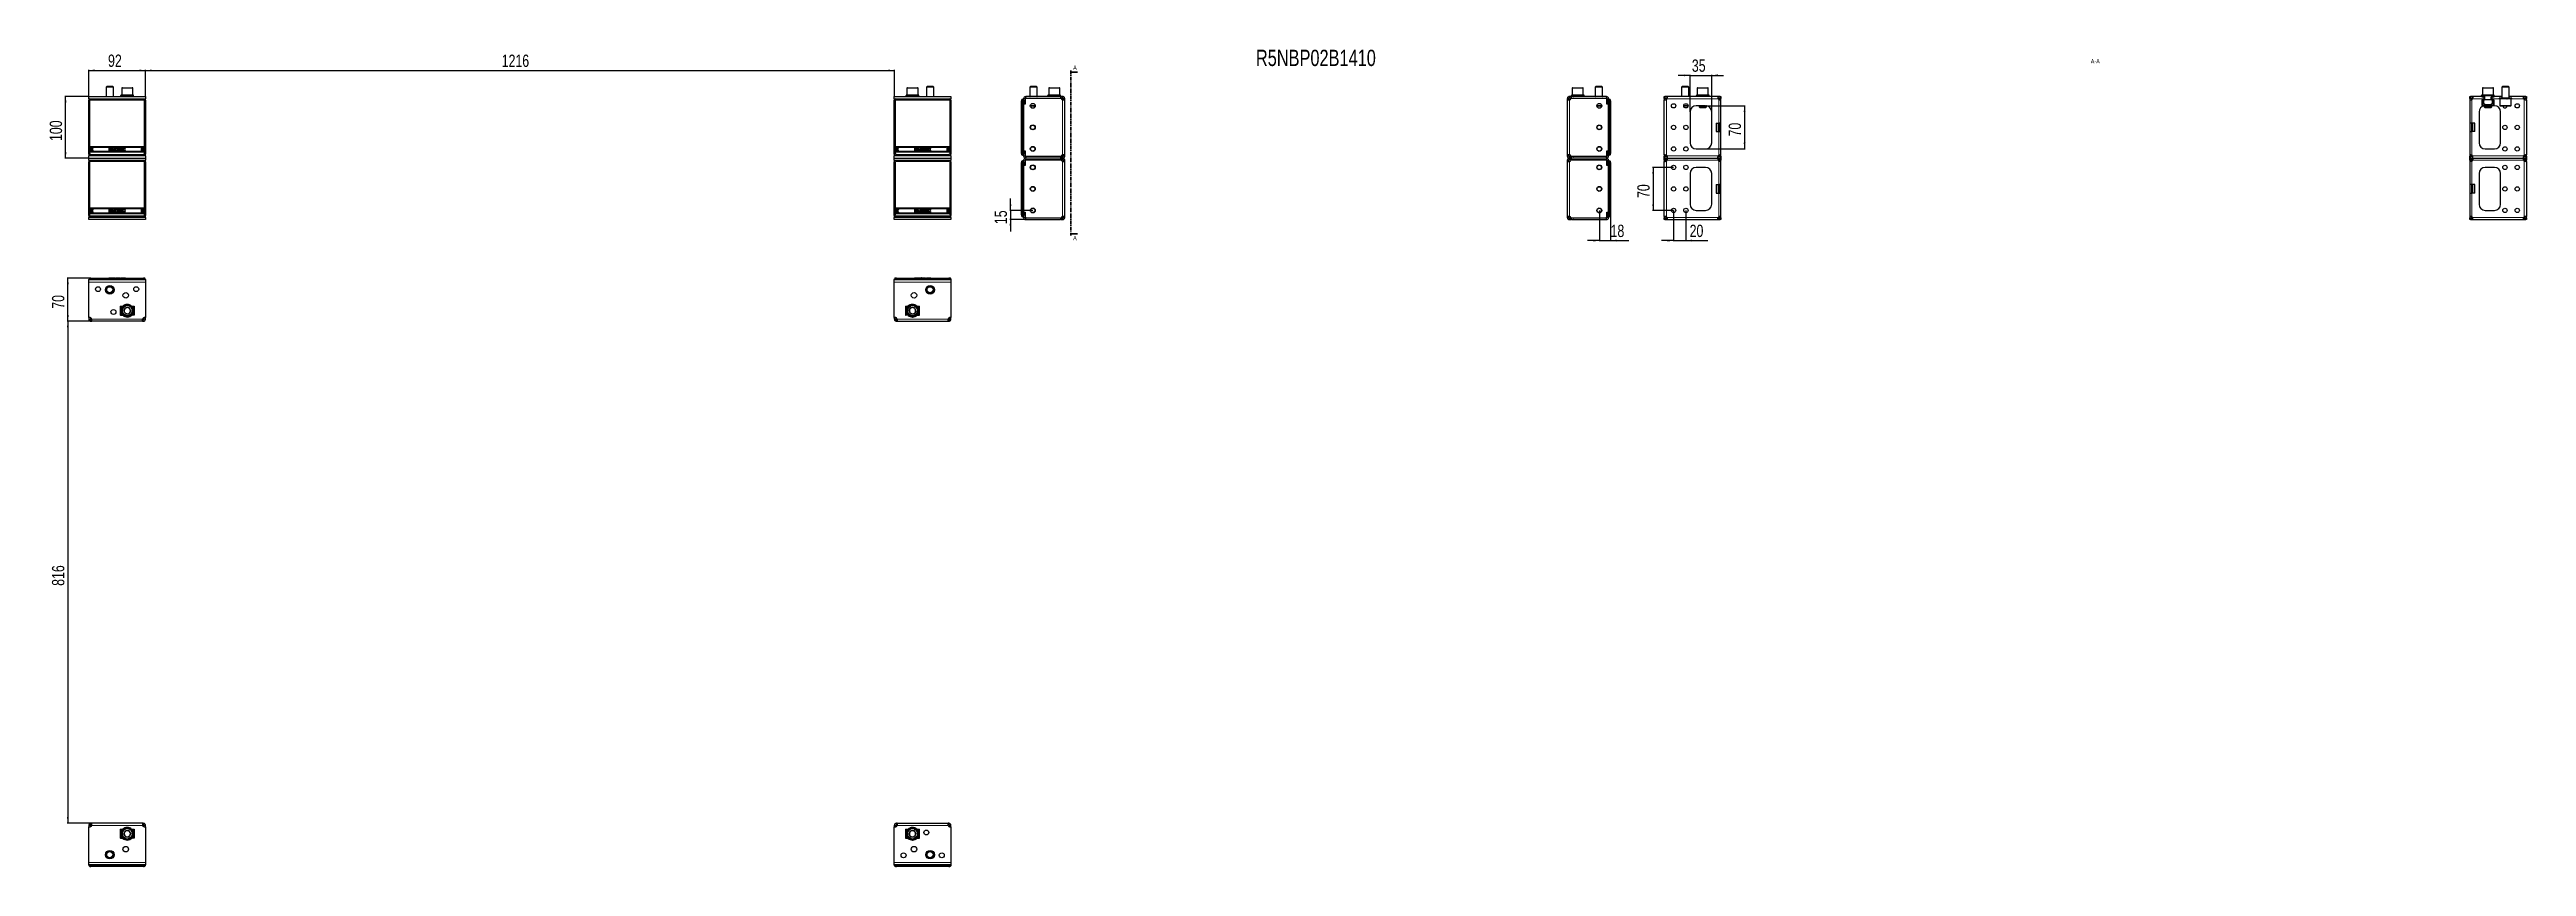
# Model space of a CAD drawing. Header units: millimetres. Extents: x 0 to 4022, y -762 to 566.
import ezdxf

# ---------------------------------------------------------------- set-up
doc = ezdxf.new("R2010")
doc.units = ezdxf.units.MM
doc.linetypes.add('CENTER', pattern=[10.16, 6.35, -1.27, 1.27, -1.27])
doc.layers.add('FORMAT', color=7, linetype='Continuous')
doc.styles.add('SLDTEXTSTYLE0', font='TXT', dxfattribs={"width": 0.75})
doc.dimstyles.new('SLDDIMSTYLE0', dxfattribs={"dimtxt": 20, "dimasz": 10, "dimexe": 0, "dimexo": 0.0625, "dimgap": 5, "dimtad": 2, "dimdec": 1, "dimrnd": 1e-09, "dimzin": 12, "dimdsep": 46, "dimtxsty": 'SLDTEXTSTYLE0', "dimsah": 1, "dimcen": 0.09, "dimadec": 0, "dimazin": 3, "dimtfac": 1, "dimtofl": 0, "dimtmove": 0, "dimatfit": 3, "dimfxl": 0, "dimfrac": 2, "dimtolj": 1, "dimtzin": 12, "dimarcsym": 0})
doc.dimstyles.new('SLDDIMSTYLE1', dxfattribs={"dimtxt": 20, "dimasz": 10, "dimexe": 0, "dimexo": 0.0625, "dimgap": 5, "dimtad": 2, "dimdec": 1, "dimrnd": 1e-09, "dimzin": 12, "dimdsep": 46, "dimtxsty": 'SLDTEXTSTYLE0', "dimsah": 1, "dimcen": 0.09, "dimadec": 0, "dimazin": 3, "dimtfac": 1, "dimtmove": 0, "dimatfit": 0, "dimfxl": 0, "dimfrac": 2, "dimtolj": 1, "dimtzin": 12, "dimarcsym": 0})

msp = doc.modelspace()

# ---------------------------------------------------------------- texts
at = {"color": 7, "linetype": 'Continuous', "char_height": 7, "attachment_point": 1, "style": 'SLDTEXTSTYLE0'}
for insert in [(1661.76, 539.98), (1661.76, 262.7)]:
    msp.add_mtext('A', dxfattribs=dict(at, insert=insert))
at = {"layer": 'FORMAT', "style": 'SLDTEXTSTYLE0'}
for s, insert, char_height, attachment_point in [('R5NBP02B1410', (1958.55, 565.53), 26.4583, 1), ('A-A', (3321.53, 550.24), 7, 2)]:
    msp.add_mtext(s, dxfattribs=dict(at, insert=insert, char_height=char_height, attachment_point=attachment_point))

# ---------------------------------------------------------------- blocks, each defined once
blk = doc.blocks.new('_D')
at = {"layer": 'FORMAT'}
for p, q in [((63.4, 489.4), (24.7, 489.4)), ((25.7, 389.4), (25.7, 489.4)), ((63.4, 389.4), (24.7, 389.4))]:
    blk.add_line(p, q, dxfattribs=at)
for points in [[(25.7, 489.4), (24.2, 479.4), (27.2, 479.4)], [(25.7, 389.4), (27.2, 399.4), (24.2, 399.4)]]:
    blk.add_solid(points, dxfattribs=at)
at = {"layer": 'FORMAT', "insert": (-0.1, 417.2), "char_height": 20, "attachment_point": 1, "rotation": 90, "style": 'SLDTEXTSTYLE0'}
blk.add_mtext('100', dxfattribs=at)
blk = doc.blocks.new('_D_1')
at = {"layer": 'FORMAT'}
for p, q in [((63.4, 489.4), (63.4, 532.9)), ((63.4, 531.9), (155.4, 531.9)), ((155.4, 489.4), (155.4, 532.9))]:
    blk.add_line(p, q, dxfattribs=at)
for points in [[(63.4, 531.9), (73.4, 530.4), (73.4, 533.4)], [(155.4, 531.9), (145.4, 533.4), (145.4, 530.4)]]:
    blk.add_solid(points, dxfattribs=at)
at = {"layer": 'FORMAT', "insert": (94.6, 557.7), "char_height": 20, "attachment_point": 1, "style": 'SLDTEXTSTYLE0'}
blk.add_mtext('92', dxfattribs=at)
blk = doc.blocks.new('_D_2')
at = {"layer": 'FORMAT'}
for p, q in [((155.4, 489.4), (155.4, 532.8)), ((155.4, 531.8), (1371.4, 531.8)), ((1371.4, 489.4), (1371.4, 532.8))]:
    blk.add_line(p, q, dxfattribs=at)
for points in [[(155.4, 531.8), (165.4, 530.3), (165.4, 533.3)], [(1371.4, 531.8), (1361.4, 533.3), (1361.4, 530.3)]]:
    blk.add_solid(points, dxfattribs=at)
at = {"layer": 'FORMAT', "insert": (733.8, 557.6), "char_height": 20, "attachment_point": 1, "style": 'SLDTEXTSTYLE0'}
blk.add_mtext('1216', dxfattribs=at)
blk = doc.blocks.new('_D_3')
at = {"layer": 'FORMAT'}
for p, q in [((1560, 304.4), (1560, 323.6)), ((1596.2, 304.4), (1559, 304.4)), ((1584.7, 289.4), (1559, 289.4)), ((1560, 304.4), (1560, 289.4)), ((1560, 289.4), (1560, 270.2))]:
    blk.add_line(p, q, dxfattribs=at)
for points in [[(1560, 304.4), (1561.5, 314.4), (1558.4, 314.4)], [(1560, 289.4), (1558.4, 279.4), (1561.5, 279.4)]]:
    blk.add_solid(points, dxfattribs=at)
at = {"layer": 'FORMAT', "insert": (1534.2, 282.1), "char_height": 20, "attachment_point": 1, "rotation": 90, "style": 'SLDTEXTSTYLE0'}
blk.add_mtext('15', dxfattribs=at)
blk = doc.blocks.new('_D_4')
at = {"layer": 'FORMAT'}
for p, q in [((2516.2, 304.4), (2516.2, 254.4)), ((2534.2, 299.6), (2534.2, 254.4)), ((2516.2, 255.4), (2496.9, 255.4)), ((2516.2, 255.4), (2534.2, 255.4)), ((2534.2, 255.4), (2563.9, 255.4))]:
    blk.add_line(p, q, dxfattribs=at)
for points in [[(2516.2, 255.4), (2506.2, 256.9), (2506.2, 253.8)], [(2534.2, 255.4), (2544.2, 253.8), (2544.2, 256.9)]]:
    blk.add_solid(points, dxfattribs=at)
at = {"layer": 'FORMAT', "insert": (2534.4, 281.2), "char_height": 20, "attachment_point": 1, "style": 'SLDTEXTSTYLE0'}
blk.add_mtext('18', dxfattribs=at)
blk = doc.blocks.new('_D_5')
at = {"layer": 'FORMAT'}
for p, q in [((65.3, 194.4), (28.4, 194.4)), ((29.4, 124.4), (29.4, 194.4)), ((68, 124.4), (28.4, 124.4))]:
    blk.add_line(p, q, dxfattribs=at)
for points in [[(29.4, 194.4), (27.8, 184.4), (30.9, 184.4)], [(29.4, 124.4), (30.9, 134.4), (27.8, 134.4)]]:
    blk.add_solid(points, dxfattribs=at)
at = {"layer": 'FORMAT', "insert": (3.6, 144.6), "char_height": 20, "attachment_point": 1, "rotation": 90, "style": 'SLDTEXTSTYLE0'}
blk.add_mtext('70', dxfattribs=at)
blk = doc.blocks.new('_D_6')
at = {"layer": 'FORMAT'}
for p, q in [((68, 124.4), (28.4, 124.4)), ((29.4, 124.4), (29.4, -691.6)), ((68, -691.6), (28.4, -691.6))]:
    blk.add_line(p, q, dxfattribs=at)
for points in [[(29.4, 124.4), (27.8, 114.4), (30.9, 114.4)], [(29.4, -691.6), (30.9, -681.6), (27.8, -681.6)]]:
    blk.add_solid(points, dxfattribs=at)
at = {"layer": 'FORMAT', "insert": (3.6, -305.7), "char_height": 20, "attachment_point": 1, "rotation": 90, "style": 'SLDTEXTSTYLE0'}
blk.add_mtext('816', dxfattribs=at)
blk = doc.blocks.new('_D_7')
at = {"layer": 'FORMAT'}
for p, q in [((2688.7, 474.4), (2753, 474.4)), ((2752, 474.4), (2752, 404.4)), ((2688.7, 404.4), (2753, 404.4))]:
    blk.add_line(p, q, dxfattribs=at)
for points in [[(2752, 474.4), (2750.5, 464.4), (2753.6, 464.4)], [(2752, 404.4), (2753.6, 414.4), (2750.5, 414.4)]]:
    blk.add_solid(points, dxfattribs=at)
at = {"layer": 'FORMAT', "insert": (2726.2, 424.6), "char_height": 20, "attachment_point": 1, "rotation": 90, "style": 'SLDTEXTSTYLE0'}
blk.add_mtext('70', dxfattribs=at)
blk = doc.blocks.new('_D_8')
at = {"layer": 'FORMAT'}
for p, q in [((2663.7, 523.9), (2644.4, 523.9)), ((2663.7, 464.4), (2663.7, 524.9)), ((2663.7, 523.9), (2698.7, 523.9)), ((2698.7, 464.4), (2698.7, 524.9)), ((2698.7, 523.9), (2717.9, 523.9))]:
    blk.add_line(p, q, dxfattribs=at)
for points in [[(2663.7, 523.9), (2653.7, 525.4), (2653.7, 522.4)], [(2698.7, 523.9), (2708.7, 522.4), (2708.7, 525.4)]]:
    blk.add_solid(points, dxfattribs=at)
at = {"layer": 'FORMAT', "insert": (2666.4, 549.7), "char_height": 20, "attachment_point": 1, "style": 'SLDTEXTSTYLE0'}
blk.add_mtext('35', dxfattribs=at)
blk = doc.blocks.new('_D_9')
at = {"layer": 'FORMAT'}
for p, q in [((2636.7, 304.4), (2636.7, 254.4)), ((2656.7, 304.4), (2656.7, 254.4)), ((2636.7, 255.4), (2617.4, 255.4)), ((2636.7, 255.4), (2656.7, 255.4)), ((2656.7, 255.4), (2692.4, 255.4))]:
    blk.add_line(p, q, dxfattribs=at)
for points in [[(2636.7, 255.4), (2626.7, 256.9), (2626.7, 253.8)], [(2656.7, 255.4), (2666.7, 253.8), (2666.7, 256.9)]]:
    blk.add_solid(points, dxfattribs=at)
at = {"layer": 'FORMAT', "insert": (2662.8, 281.2), "char_height": 20, "attachment_point": 1, "style": 'SLDTEXTSTYLE0'}
blk.add_mtext('20', dxfattribs=at)
blk = doc.blocks.new('_D_10')
at = {"layer": 'FORMAT'}
for p, q in [((2636.7, 374.4), (2602.7, 374.4)), ((2603.7, 374.4), (2603.7, 304.4)), ((2636.7, 304.4), (2602.7, 304.4))]:
    blk.add_line(p, q, dxfattribs=at)
for points in [[(2603.7, 374.4), (2602.1, 364.4), (2605.2, 364.4)], [(2603.7, 304.4), (2605.2, 314.4), (2602.1, 314.4)]]:
    blk.add_solid(points, dxfattribs=at)
at = {"layer": 'FORMAT', "insert": (2577.9, 324.6), "char_height": 20, "attachment_point": 1, "rotation": 90, "style": 'SLDTEXTSTYLE0'}
blk.add_mtext('70', dxfattribs=at)

# ---------------------------------------------------------------- dimensions: what is measured, and where the dimension line sits
at = {"layer": 'FORMAT'}
for base, p1, p2, angle, dimstyle, picture, middle in [((155.39, 531.89), (63.39, 489.39), (155.39, 489.39), 0, 'SLDDIMSTYLE0', '_D_1', (109.39, 531.89)), ((1371.39, 531.81), (155.39, 489.39), (1371.39, 489.39), 0, 'SLDDIMSTYLE0', '_D_2', (763.39, 531.81)), ((25.69, 489.39), (63.39, 389.39), (63.39, 489.39), 90, 'SLDDIMSTYLE0', '_D', (25.69, 439.39)), ((2752.02, 404.39), (2688.67, 474.39), (2688.67, 404.39), 90, 'SLDDIMSTYLE0', '_D_7', (2752.02, 439.39)), ((2603.66, 304.39), (2636.67, 374.39), (2636.67, 304.39), 90, 'SLDDIMSTYLE0', '_D_10', (2603.66, 339.39)), ((1559.96, 289.39), (1596.16, 304.39), (1584.66, 289.39), 90, 'SLDDIMSTYLE1', '_D_3', (1559.96, 296.89)), ((2656.67, 255.38), (2636.67, 304.39), (2656.67, 304.39), 0, 'SLDDIMSTYLE1', '_D_9', (2677.61, 255.38)), ((29.38, 194.42), (67.97, 124.42), (65.29, 194.42), 90, 'SLDDIMSTYLE0', '_D_5', (29.38, 159.42)), ((29.38, -691.58), (67.97, 124.42), (67.97, -691.58), 90, 'SLDDIMSTYLE0', '_D_6', (29.38, -283.58))]:
    dim = msp.add_linear_dim(base=base, p1=p1, p2=p2, angle=angle, dimstyle=dimstyle, dxfattribs=at)
    dim.commit()
    dim.dimension.update_dxf_attribs({"geometry": picture, "text_midpoint": middle, "dimtype": 160})
for base, p1, p2, picture, middle in [((2698.67, 523.89), (2663.67, 464.39), (2698.67, 464.39), '_D_8', (2681.17, 523.89)), ((2534.16, 255.38), (2516.16, 304.39), (2534.16, 299.64), '_D_4', (2549.16, 255.38))]:
    dim = msp.add_linear_dim(base=base, p1=p1, p2=p2, dimstyle='SLDDIMSTYLE1', dxfattribs=at)
    dim.commit()
    dim.dimension.update_dxf_attribs({"geometry": picture, "text_midpoint": middle, "dimtype": 160})

# ---------------------------------------------------------------- linework, layer by layer
at = {"color": 7, "linetype": 'CENTER', "lineweight": 35}
msp.add_line((1658.03, 531.87), (1658.03, 263.4), dxfattribs=at)
at = {"color": 7, "linetype": 'Continuous', "lineweight": 35}
for p, q in [((1668.67, 528.87), (1658.03, 528.87)), ((1668.67, 266.4), (1658.03, 266.4))]:
    msp.add_line(p, q, dxfattribs=at)
at = {"color": 7, "linetype": 'Continuous', "lineweight": 25}
for p, q in [((63.39, 485.89), (63.39, 489.39)), ((63.39, 489.39), (155.39, 489.39)), ((63.39, 485.89), (63.39, 483.37)), ((63.39, 482.74), (63.39, 483.37)), ((63.39, 396.54), (63.39, 482.74)), ((65.66, 485.64), (66.28, 485.64)), ((66.28, 485.64), (101.89, 485.64)), ((92.46, 505.89), (91.39, 504.82)), ((91.39, 504.82), (91.39, 489.39)), ((103.39, 504.82), (91.39, 504.82)), ((102.31, 505.89), (92.46, 505.89)), ((101.89, 485.64), (101.89, 485.51)), ((103.39, 504.82), (102.31, 505.89)), ((102.39, 485.37), (116.39, 485.37)), ((103.39, 489.39), (103.39, 504.82)), ((115.64, 491.89), (115.64, 490.89)), ((115.64, 491.89), (115.64, 491.64)), ((116.44, 491.89), (115.64, 491.89)), ((115.64, 491.89), (115.64, 491.89)), ((115.64, 490.89), (115.64, 491.14)), ((116.44, 490.89), (115.64, 490.89)), ((115.64, 490.89), (115.64, 490.89)), ((116.44, 491.89), (116.54, 491.89)), ((116.44, 490.89), (116.54, 490.89)), ((116.54, 491.89), (116.54, 491.64)), ((118.67, 491.89), (116.54, 491.89)), ((116.54, 490.89), (116.54, 491.14)), ((118.67, 490.89), (116.54, 490.89)), ((116.89, 502.89), (116.89, 491.89)), ((116.89, 485.51), (116.89, 485.64)), ((116.89, 485.64), (152.49, 485.64)), ((117.89, 503.89), (126.31, 503.89)), ((118.67, 491.89), (118.85, 491.89)), ((118.67, 490.89), (118.85, 490.89)), ((118.85, 491.89), (118.85, 491.64)), ((122.01, 491.89), (118.85, 491.89)), ((118.85, 490.89), (118.85, 491.14)), ((122.01, 490.89), (118.85, 490.89)), ((119.89, 490.89), (119.89, 489.39)), ((122.01, 491.89), (122.24, 491.89)), ((122.01, 490.89), (122.24, 490.89)), ((122.24, 491.89), (122.24, 491.64)), ((125.94, 491.89), (122.24, 491.89)), ((122.24, 490.89), (122.24, 491.14)), ((125.94, 490.89), (122.24, 490.89)), ((125.94, 491.89), (126.03, 491.89)), ((125.94, 490.89), (126.11, 490.89)), ((126.11, 490.89), (126.19, 490.89)), ((126.15, 491.89), (126.19, 491.89)), ((126.19, 491.89), (126.19, 491.64)), ((129.86, 491.89), (126.19, 491.89)), ((126.19, 490.89), (126.19, 491.14)), ((129.86, 490.89), (126.19, 490.89)), ((126.31, 503.89), (133.89, 503.89)), ((129.86, 491.89), (130.09, 491.89)), ((129.86, 490.89), (130.09, 490.89)), ((130.09, 491.89), (130.09, 491.64)), ((133.17, 491.89), (130.09, 491.89)), ((130.09, 490.89), (130.09, 491.14)), ((133.17, 490.89), (130.09, 490.89)), ((131.89, 489.39), (131.89, 490.89)), ((133.17, 491.89), (133.34, 491.89)), ((133.17, 490.89), (133.34, 490.89)), ((133.34, 491.89), (133.34, 491.64)), ((135.38, 491.89), (133.34, 491.89)), ((133.34, 490.89), (133.34, 491.14)), ((135.38, 490.89), (133.34, 490.89)), ((134.89, 491.89), (134.89, 502.89)), ((135.38, 491.89), (135.47, 491.89)), ((135.38, 490.89), (135.47, 490.89)), ((135.47, 491.89), (135.47, 491.64)), ((136.14, 491.89), (135.47, 491.89)), ((135.47, 490.89), (135.47, 491.14)), ((136.14, 490.89), (135.47, 490.89)), ((136.14, 490.89), (136.14, 491.89)), ((152.49, 485.64), (153.11, 485.64)), ((155.39, 489.39), (155.39, 485.89)), ((155.39, 483.37), (155.39, 485.89)), ((155.39, 483.37), (155.39, 482.74)), ((155.39, 482.74), (155.39, 396.54)), ((1371.39, 485.89), (1371.39, 489.39)), ((1371.39, 489.39), (1463.39, 489.39)), ((1371.39, 485.89), (1371.39, 483.37)), ((1371.39, 482.74), (1371.39, 483.37)), ((1371.39, 396.54), (1371.39, 482.74)), ((1373.66, 485.64), (1374.28, 485.64)), ((1374.28, 485.64), (1409.89, 485.64)), ((1390.64, 491.89), (1390.64, 490.89)), ((1390.64, 491.89), (1390.64, 491.64)), ((1391.45, 491.89), (1390.64, 491.89)), ((1390.64, 491.89), (1390.64, 491.89)), ((1390.64, 490.89), (1390.64, 491.14)), ((1391.45, 490.89), (1390.64, 490.89)), ((1390.64, 490.89), (1390.64, 490.89)), ((1391.45, 491.89), (1391.56, 491.89)), ((1391.45, 490.89), (1391.56, 490.89)), ((1391.56, 491.89), (1391.56, 491.64)), ((1393.71, 491.89), (1391.56, 491.89)), ((1391.56, 490.89), (1391.56, 491.14)), ((1393.71, 490.89), (1391.56, 490.89)), ((1391.89, 502.89), (1391.89, 491.89)), ((1392.89, 503.89), (1401.32, 503.89)), ((1393.71, 491.89), (1393.89, 491.89)), ((1393.71, 490.89), (1393.89, 490.89)), ((1393.89, 491.89), (1393.89, 491.64)), ((1397.06, 491.89), (1393.89, 491.89)), ((1393.89, 490.89), (1393.89, 491.14)), ((1397.06, 490.89), (1393.89, 490.89)), ((1394.89, 490.89), (1394.89, 489.39)), ((1397.06, 491.89), (1397.29, 491.89)), ((1397.06, 490.89), (1397.29, 490.89)), ((1397.29, 491.89), (1397.29, 491.64)), ((1400.99, 491.89), (1397.29, 491.89)), ((1397.29, 490.89), (1397.29, 491.14)), ((1400.99, 490.89), (1397.29, 490.89)), ((1400.99, 491.89), (1401.07, 491.89)), ((1400.99, 490.89), (1401.15, 490.89)), ((1401.15, 490.89), (1401.23, 490.89)), ((1401.19, 491.89), (1401.23, 491.89)), ((1401.23, 491.89), (1401.23, 491.64)), ((1404.9, 491.89), (1401.23, 491.89)), ((1401.23, 490.89), (1401.23, 491.14)), ((1404.9, 490.89), (1401.23, 490.89)), ((1401.32, 503.89), (1408.89, 503.89)), ((1404.9, 491.89), (1405.13, 491.89)), ((1404.9, 490.89), (1405.13, 490.89)), ((1405.13, 491.89), (1405.13, 491.64)), ((1408.2, 491.89), (1405.13, 491.89)), ((1405.13, 490.89), (1405.13, 491.14)), ((1408.2, 490.89), (1405.13, 490.89)), ((1406.89, 489.39), (1406.89, 490.89)), ((1408.2, 491.89), (1408.38, 491.89)), ((1408.2, 490.89), (1408.38, 490.89)), ((1408.38, 491.89), (1408.38, 491.64)), ((1410.39, 491.89), (1408.38, 491.89)), ((1408.38, 490.89), (1408.38, 491.14)), ((1410.39, 490.89), (1408.38, 490.89)), ((1409.89, 491.89), (1409.89, 502.89)), ((1409.89, 485.64), (1409.89, 485.51)), ((1410.39, 491.89), (1410.48, 491.89)), ((1410.39, 490.89), (1410.48, 490.89)), ((1410.39, 485.37), (1424.39, 485.37)), ((1410.48, 491.89), (1410.48, 491.64)), ((1411.14, 491.89), (1410.48, 491.89)), ((1410.48, 490.89), (1410.48, 491.14)), ((1411.14, 490.89), (1410.48, 490.89)), ((1411.14, 490.89), (1411.14, 491.89)), ((1424.46, 505.89), (1423.39, 504.82)), ((1423.39, 504.82), (1423.39, 489.39)), ((1435.39, 504.82), (1423.39, 504.82)), ((1434.31, 505.89), (1424.46, 505.89)), ((1424.89, 485.51), (1424.89, 485.64)), ((1424.89, 485.64), (1460.49, 485.64)), ((1435.39, 504.82), (1434.31, 505.89)), ((1435.39, 489.39), (1435.39, 504.82)), ((1460.49, 485.64), (1461.11, 485.64)), ((1463.39, 489.39), (1463.39, 485.89)), ((1463.39, 483.37), (1463.39, 485.89)), ((1463.39, 483.37), (1463.39, 482.74)), ((1463.39, 482.74), (1463.39, 396.54)), ((1578.16, 483.74), (1578.16, 482.29)), ((1579.27, 485.19), (1580.96, 485.64)), ((1580.96, 485.64), (1581.16, 485.64)), ((1580.96, 482.74), (1580.96, 396.54)), ((1581.16, 477.94), (1581.16, 485.89)), ((1581.16, 483.37), (1581.16, 395.92)), ((1583.66, 477.94), (1583.66, 485.89)), ((1583.76, 484.29), (1583.76, 477.29)), ((1641.26, 489.39), (1584.66, 489.39)), ((1584.66, 486.89), (1641.26, 486.89)), ((1586.26, 486.79), (1641.24, 486.79)), ((1586.91, 486.89), (1586.91, 486.79)), ((1587.2, 486.89), (1587.2, 486.79)), ((1588.89, 486.89), (1588.89, 486.79)), ((1592.24, 505.89), (1591.16, 504.82)), ((1591.16, 504.82), (1591.16, 489.39)), ((1603.16, 504.82), (1591.16, 504.82)), ((1591.84, 486.89), (1591.84, 486.79)), ((1602.09, 505.89), (1592.24, 505.89)), ((1595.6, 486.89), (1595.6, 486.79)), ((1599.59, 486.89), (1599.59, 486.79)), ((1603.16, 504.82), (1602.09, 505.89)), ((1603.16, 489.39), (1603.16, 504.82)), ((1603.22, 486.89), (1603.22, 486.79)), ((1605.92, 486.89), (1605.92, 486.79)), ((1607.29, 486.89), (1607.29, 486.79)), ((1607.41, 486.79), (1607.41, 486.89)), ((1620.91, 491.89), (1620.91, 490.89)), ((1620.91, 491.89), (1620.92, 491.89)), ((1620.91, 490.89), (1620.92, 490.89)), ((1620.92, 491.89), (1620.92, 491.64)), ((1621.75, 491.89), (1620.92, 491.89)), ((1620.92, 490.89), (1620.92, 491.14)), ((1621.75, 490.89), (1620.92, 490.89)), ((1621.75, 491.89), (1621.85, 491.89)), ((1621.75, 490.89), (1621.85, 490.89)), ((1621.85, 491.89), (1621.85, 491.64)), ((1624.02, 491.89), (1621.85, 491.89)), ((1621.85, 490.89), (1621.85, 491.14)), ((1624.02, 490.89), (1621.85, 490.89)), ((1622.16, 502.89), (1622.16, 491.89)), ((1623.16, 503.89), (1639.16, 503.89)), ((1624.02, 491.89), (1624.2, 491.89)), ((1624.02, 490.89), (1624.2, 490.89)), ((1624.2, 491.89), (1624.2, 491.64)), ((1627.37, 491.89), (1624.2, 491.89)), ((1624.2, 490.89), (1624.2, 491.14)), ((1627.37, 490.89), (1624.2, 490.89)), ((1625.16, 490.89), (1625.16, 489.39)), ((1627.37, 491.89), (1627.61, 491.89)), ((1627.37, 490.89), (1627.61, 490.89)), ((1627.61, 491.89), (1627.61, 491.64)), ((1631.31, 491.89), (1627.61, 491.89)), ((1627.61, 490.89), (1627.61, 491.14)), ((1631.31, 490.89), (1627.61, 490.89)), ((1631.31, 491.89), (1631.38, 491.89)), ((1631.31, 490.89), (1631.46, 490.89)), ((1631.46, 490.89), (1631.56, 490.89)), ((1631.51, 491.89), (1631.56, 491.89)), ((1631.56, 491.89), (1631.56, 491.64)), ((1635.22, 491.89), (1631.56, 491.89)), ((1631.56, 490.89), (1631.56, 491.14)), ((1635.22, 490.89), (1631.56, 490.89)), ((1635.22, 491.89), (1635.45, 491.89)), ((1635.22, 490.89), (1635.45, 490.89)), ((1635.45, 491.89), (1635.45, 491.64)), ((1638.51, 491.89), (1635.45, 491.89)), ((1635.45, 490.89), (1635.45, 491.14)), ((1638.51, 490.89), (1635.45, 490.89)), ((1637.16, 489.39), (1637.16, 490.89)), ((1638.51, 491.89), (1638.68, 491.89)), ((1638.51, 490.89), (1638.68, 490.89)), ((1638.68, 491.89), (1638.68, 491.64)), ((1640.69, 491.89), (1638.68, 491.89)), ((1638.68, 490.89), (1638.68, 491.14)), ((1640.69, 490.89), (1638.68, 490.89)), ((1639.16, 503.89), (1639.16, 503.89)), ((1640.16, 491.89), (1640.16, 502.89)), ((1640.69, 491.89), (1640.78, 491.89)), ((1640.69, 490.89), (1640.78, 490.89)), ((1640.78, 491.89), (1640.78, 491.64)), ((1641.41, 491.89), (1640.78, 491.89)), ((1640.78, 490.89), (1640.78, 491.14)), ((1641.41, 490.89), (1640.78, 490.89)), ((1641.26, 489.39), (1642.26, 489.39)), ((1642.26, 486.89), (1641.26, 486.89)), ((1641.41, 490.89), (1641.41, 491.89)), ((1641.41, 491.89), (1641.41, 491.89)), ((1641.41, 490.89), (1641.41, 490.89)), ((1642.26, 486.89), (1642.26, 489.39)), ((1644.66, 489.39), (1642.26, 489.39)), ((1644.66, 486.89), (1642.26, 486.89)), ((1644.66, 489.39), (1644.66, 486.89)), ((1645.66, 485.89), (1645.57, 486.3)), ((1648.16, 485.89), (1645.66, 485.89)), ((1645.66, 484.67), (1645.66, 485.89)), ((1648.16, 484.67), (1645.66, 484.67)), ((1648.16, 484.67), (1648.16, 485.89)), ((1648.16, 394.11), (1648.16, 484.67)), ((2466.66, 485.89), (2464.16, 485.89)), ((2464.16, 485.89), (2464.16, 484.67)), ((2464.16, 484.67), (2464.16, 394.11)), ((2466.66, 484.67), (2464.16, 484.67)), ((2466.66, 485.89), (2466.66, 484.67)), ((2467.66, 486.89), (2467.66, 489.39)), ((2470.07, 489.39), (2467.66, 489.39)), ((2470.07, 486.89), (2467.66, 486.89)), ((2470.06, 489.39), (2470.06, 486.89)), ((2470.06, 489.39), (2471.06, 489.39)), ((2471.06, 486.89), (2470.06, 486.89)), ((2470.91, 491.89), (2470.91, 490.89)), ((2470.91, 491.89), (2470.92, 491.89)), ((2470.91, 490.89), (2470.92, 490.89)), ((2470.92, 491.89), (2470.92, 491.64)), ((2471.71, 491.89), (2470.92, 491.89)), ((2470.92, 490.89), (2470.92, 491.14)), ((2471.71, 490.89), (2470.92, 490.89)), ((2527.66, 489.39), (2471.06, 489.39)), ((2471.06, 486.89), (2527.66, 486.89)), ((2471.09, 486.79), (2526.06, 486.79)), ((2471.71, 491.89), (2471.81, 491.89)), ((2471.71, 490.89), (2471.81, 490.89)), ((2471.81, 491.89), (2471.81, 491.64)), ((2473.95, 491.89), (2471.81, 491.89)), ((2471.81, 490.89), (2471.81, 491.14)), ((2473.95, 490.89), (2471.81, 490.89)), ((2472.16, 502.89), (2472.16, 491.89)), ((2473.16, 503.89), (2489.16, 503.89)), ((2473.95, 491.89), (2474.13, 491.89)), ((2473.95, 490.89), (2474.13, 490.89)), ((2474.13, 491.89), (2474.13, 491.64)), ((2477.29, 491.89), (2474.13, 491.89)), ((2474.13, 490.89), (2474.13, 491.14)), ((2477.29, 490.89), (2474.13, 490.89)), ((2475.16, 490.89), (2475.16, 489.39)), ((2477.29, 491.89), (2477.52, 491.89)), ((2477.29, 490.89), (2477.52, 490.89)), ((2477.52, 491.89), (2477.52, 491.64)), ((2481.21, 491.89), (2477.52, 491.89)), ((2477.52, 490.89), (2477.52, 491.14)), ((2481.21, 490.89), (2477.52, 490.89)), ((2481.21, 491.89), (2481.3, 491.89)), ((2481.21, 490.89), (2481.39, 490.89)), ((2481.39, 490.89), (2481.46, 490.89)), ((2481.43, 491.89), (2481.46, 491.89)), ((2481.46, 491.89), (2481.46, 491.64)), ((2485.13, 491.89), (2481.46, 491.89)), ((2481.46, 490.89), (2481.46, 491.14)), ((2485.13, 490.89), (2481.46, 490.89)), ((2485.13, 491.89), (2485.36, 491.89)), ((2485.13, 490.89), (2485.36, 490.89)), ((2485.36, 491.89), (2485.36, 491.64)), ((2488.45, 491.89), (2485.36, 491.89)), ((2485.36, 490.89), (2485.36, 491.14)), ((2488.45, 490.89), (2485.36, 490.89)), ((2487.16, 489.39), (2487.16, 490.89)), ((2488.45, 491.89), (2488.62, 491.89)), ((2488.45, 490.89), (2488.62, 490.89)), ((2488.62, 491.89), (2488.62, 491.64)), ((2490.65, 491.89), (2488.62, 491.89)), ((2488.62, 490.89), (2488.62, 491.14)), ((2490.65, 490.89), (2488.62, 490.89)), ((2490.16, 491.89), (2490.16, 502.89)), ((2490.65, 491.89), (2490.74, 491.89)), ((2490.65, 490.89), (2490.74, 490.89)), ((2490.74, 491.89), (2490.74, 491.64)), ((2491.41, 491.89), (2490.74, 491.89)), ((2490.74, 490.89), (2490.74, 491.14)), ((2491.41, 490.89), (2490.74, 490.89)), ((2491.41, 490.89), (2491.41, 491.89)), ((2504.91, 486.89), (2504.91, 486.79)), ((2505.2, 486.89), (2505.2, 486.79)), ((2506.89, 486.89), (2506.89, 486.79)), ((2510.24, 505.89), (2509.16, 504.82)), ((2509.16, 504.82), (2509.16, 489.39)), ((2521.16, 504.82), (2509.16, 504.82)), ((2509.84, 486.89), (2509.84, 486.79)), ((2520.09, 505.89), (2510.24, 505.89)), ((2513.6, 486.89), (2513.6, 486.79)), ((2517.59, 486.89), (2517.59, 486.79)), ((2521.16, 504.82), (2520.09, 505.89)), ((2521.16, 489.39), (2521.16, 504.82)), ((2521.22, 486.89), (2521.22, 486.79)), ((2523.92, 486.89), (2523.92, 486.79)), ((2525.29, 486.89), (2525.29, 486.79)), ((2525.41, 486.79), (2525.41, 486.89)), ((2528.56, 477.29), (2528.56, 484.29)), ((2528.66, 485.89), (2528.66, 477.94)), ((2531.16, 485.89), (2531.16, 477.94)), ((2531.16, 485.64), (2531.36, 485.64)), ((2531.16, 395.92), (2531.16, 483.37)), ((2531.36, 485.64), (2533.05, 485.19)), ((2531.36, 396.54), (2531.36, 482.74)), ((2534.16, 482.29), (2534.16, 483.74)), ((2621.67, 486.89), (2621.67, 489.39)), ((2621.67, 489.39), (2622.78, 489.39)), ((2622.78, 486.89), (2621.67, 486.89)), ((2621.67, 486.89), (2621.67, 486.79)), ((2621.67, 486.79), (2624.17, 486.79)), ((2621.67, 486.18), (2621.67, 486.79)), ((2621.67, 486.18), (2621.67, 484.12)), ((2621.67, 394.67), (2621.67, 484.12)), ((2621.67, 484.12), (2622.76, 484.12)), ((2626.5, 489.39), (2622.78, 489.39)), ((2626.5, 486.89), (2622.78, 486.89)), ((2624.17, 486.79), (2624.17, 486.18)), ((2624.17, 486.18), (2624.17, 484.36)), ((2708.83, 489.39), (2626.5, 489.39)), ((2626.5, 489.39), (2626.5, 487.18)), ((2650.74, 505.89), (2649.67, 504.82)), ((2649.67, 504.82), (2649.67, 489.39)), ((2661.67, 504.82), (2649.67, 504.82)), ((2660.59, 505.89), (2650.74, 505.89)), ((2661.67, 504.82), (2660.59, 505.89)), ((2661.67, 489.39), (2661.67, 504.82)), ((2673.92, 491.89), (2673.92, 490.89)), ((2673.92, 491.89), (2673.92, 491.64)), ((2674.75, 491.89), (2673.92, 491.89)), ((2673.92, 491.89), (2673.92, 491.89)), ((2673.92, 490.89), (2673.92, 491.14)), ((2674.75, 490.89), (2673.92, 490.89)), ((2673.92, 490.89), (2673.92, 490.89)), ((2674.75, 491.89), (2674.85, 491.89)), ((2674.75, 490.89), (2674.85, 490.89)), ((2674.85, 491.89), (2674.85, 491.64)), ((2677.02, 491.89), (2674.85, 491.89)), ((2674.85, 490.89), (2674.85, 491.14)), ((2677.02, 490.89), (2674.85, 490.89)), ((2675.17, 502.89), (2675.17, 491.89)), ((2676.17, 503.89), (2683.98, 503.89)), ((2677.02, 491.89), (2677.2, 491.89)), ((2677.02, 490.89), (2677.2, 490.89)), ((2677.2, 491.89), (2677.2, 491.64)), ((2680.38, 491.89), (2677.2, 491.89)), ((2677.2, 490.89), (2677.2, 491.14)), ((2680.38, 490.89), (2677.2, 490.89)), ((2678.17, 490.89), (2678.17, 489.39)), ((2680.38, 491.89), (2680.61, 491.89)), ((2680.38, 490.89), (2680.61, 490.89)), ((2680.61, 491.89), (2680.61, 491.64)), ((2684.31, 491.89), (2680.61, 491.89)), ((2680.61, 490.89), (2680.61, 491.14)), ((2684.31, 490.89), (2680.61, 490.89)), ((2683.98, 503.89), (2692.17, 503.89)), ((2684.31, 491.89), (2684.39, 491.89)), ((2684.31, 490.89), (2684.46, 490.89)), ((2684.46, 490.89), (2684.56, 490.89)), ((2684.51, 491.89), (2684.56, 491.89)), ((2684.56, 491.89), (2684.56, 491.64)), ((2688.22, 491.89), (2684.56, 491.89)), ((2684.56, 490.89), (2684.56, 491.14)), ((2688.22, 490.89), (2684.56, 490.89)), ((2688.22, 491.89), (2688.45, 491.89)), ((2688.22, 490.89), (2688.45, 490.89)), ((2688.45, 491.89), (2688.45, 491.64)), ((2691.52, 491.89), (2688.45, 491.89)), ((2688.45, 490.89), (2688.45, 491.14)), ((2691.52, 490.89), (2688.45, 490.89)), ((2690.17, 489.39), (2690.17, 490.89)), ((2691.52, 491.89), (2691.69, 491.89)), ((2691.52, 490.89), (2691.69, 490.89)), ((2691.69, 491.89), (2691.69, 491.64)), ((2693.69, 491.89), (2691.69, 491.89)), ((2691.69, 490.89), (2691.69, 491.14)), ((2693.69, 490.89), (2691.69, 490.89)), ((2693.17, 491.89), (2693.17, 502.89)), ((2693.69, 491.89), (2693.78, 491.89)), ((2693.69, 490.89), (2693.78, 490.89)), ((2693.78, 491.89), (2693.78, 491.64)), ((2694.42, 491.89), (2693.78, 491.89)), ((2693.78, 490.89), (2693.78, 491.14)), ((2694.42, 490.89), (2693.78, 490.89)), ((2694.42, 490.89), (2694.42, 491.89)), ((2708.83, 489.39), (2708.83, 486.89)), ((2712.56, 489.39), (2708.83, 489.39)), ((2712.56, 486.89), (2708.83, 486.89)), ((2711.17, 486.79), (2713.67, 486.79)), ((2711.17, 486.18), (2711.17, 486.79)), ((2711.17, 484.34), (2711.17, 486.18)), ((2712.56, 489.39), (2713.67, 489.39)), ((2713.67, 486.89), (2712.56, 486.89)), ((2713.67, 489.39), (2713.67, 486.89)), ((2713.67, 486.79), (2713.67, 486.89)), ((2713.67, 486.79), (2713.67, 486.18)), ((2713.67, 484.12), (2713.67, 486.18)), ((2713.67, 446.39), (2713.67, 484.12)), ((3929.67, 486.89), (3929.67, 489.39)), ((3929.67, 489.39), (3930.78, 489.39)), ((3930.78, 486.89), (3929.67, 486.89)), ((3929.67, 486.89), (3929.67, 486.79)), ((3929.67, 486.79), (3932.17, 486.79)), ((3929.67, 486.18), (3929.67, 486.79)), ((3929.67, 486.18), (3929.67, 484.12)), ((3929.67, 484.12), (3930.76, 484.12)), ((3929.67, 484.12), (3929.67, 446.39)), ((3934.5, 489.39), (3930.78, 489.39)), ((3934.5, 486.89), (3930.78, 486.89)), ((3932.17, 486.79), (3932.17, 486.18)), ((3932.17, 486.18), (3932.17, 484.36)), ((3953.17, 489.39), (3934.5, 489.39)), ((3934.5, 489.39), (3934.5, 487.18)), ((3948.92, 491.89), (3948.92, 490.89)), ((3948.92, 491.89), (3948.92, 491.64)), ((3949.73, 491.89), (3948.92, 491.89)), ((3948.92, 491.89), (3948.92, 491.89)), ((3948.92, 490.89), (3948.92, 491.14)), ((3949.73, 490.89), (3948.92, 490.89)), ((3948.92, 490.89), (3948.92, 490.89)), ((3949.57, 483.97), (3949.57, 484.39)), ((3949.57, 475.04), (3949.57, 483.97)), ((3949.78, 483.97), (3949.57, 483.97)), ((3949.73, 491.89), (3949.84, 491.89)), ((3949.73, 490.89), (3949.84, 490.89)), ((3950.17, 483.97), (3949.78, 483.97)), ((3949.84, 491.89), (3949.84, 491.64)), ((3951.99, 491.89), (3949.84, 491.89)), ((3949.84, 490.89), (3949.84, 491.14)), ((3951.99, 490.89), (3949.84, 490.89)), ((3949.92, 489.29), (3953.02, 489.29)), ((3949.92, 488.69), (3949.92, 489.29)), ((3953.02, 488.69), (3949.92, 488.69)), ((3950.12, 484.69), (3952.77, 484.69)), ((3950.17, 502.89), (3950.17, 491.89)), ((3950.32, 484.09), (3950.17, 483.97)), ((3950.17, 483.94), (3950.17, 475.04)), ((3952.77, 484.09), (3950.32, 484.09)), ((3951.17, 503.89), (3959.61, 503.89)), ((3951.17, 483.89), (3951.17, 477.76)), ((3952.37, 483.89), (3951.17, 483.89)), ((3951.99, 491.89), (3952.17, 491.89)), ((3951.99, 490.89), (3952.17, 490.89)), ((3952.17, 491.89), (3952.17, 491.64)), ((3955.34, 491.89), (3952.17, 491.89)), ((3952.17, 490.89), (3952.17, 491.14)), ((3955.34, 490.89), (3952.17, 490.89)), ((3965.97, 483.89), (3952.37, 483.89)), ((3952.77, 484.69), (3952.77, 484.09)), ((3952.77, 484.69), (3953.02, 484.69)), ((3953.02, 484.09), (3952.77, 484.09)), ((3953.17, 490.89), (3953.17, 489.28)), ((3953.17, 484.84), (3953.17, 488.54)), ((3953.17, 484.11), (3953.17, 483.89)), ((3953.77, 488.54), (3953.77, 484.84)), ((3955.34, 491.89), (3955.57, 491.89)), ((3955.34, 490.89), (3955.57, 490.89)), ((3955.57, 491.89), (3955.57, 491.64)), ((3959.27, 491.89), (3955.57, 491.89)), ((3955.57, 490.89), (3955.57, 491.14)), ((3959.27, 490.89), (3955.57, 490.89)), ((3959.27, 491.89), (3959.35, 491.89)), ((3959.27, 490.89), (3959.43, 490.89)), ((3959.43, 490.89), (3959.52, 490.89)), ((3959.47, 491.89), (3959.52, 491.89)), ((3959.52, 491.89), (3959.52, 491.64)), ((3963.18, 491.89), (3959.52, 491.89)), ((3959.52, 490.89), (3959.52, 491.14)), ((3963.18, 490.89), (3959.52, 490.89)), ((3959.61, 503.89), (3967.17, 503.89)), ((3963.18, 491.89), (3963.41, 491.89)), ((3963.18, 490.89), (3963.41, 490.89)), ((3963.41, 491.89), (3963.41, 491.64)), ((3966.48, 491.89), (3963.41, 491.89)), ((3963.41, 490.89), (3963.41, 491.14)), ((3966.48, 490.89), (3963.41, 490.89)), ((3964.57, 484.84), (3964.57, 488.54)), ((3965.17, 489.28), (3965.17, 490.89)), ((3981.67, 489.39), (3965.17, 489.39)), ((3965.17, 488.54), (3965.17, 484.84)), ((3965.17, 483.89), (3965.17, 484.11)), ((3965.32, 489.29), (3968.42, 489.29)), ((3968.42, 488.69), (3965.32, 488.69)), ((3965.32, 484.69), (3965.57, 484.69)), ((3965.57, 484.09), (3965.32, 484.09)), ((3965.57, 484.69), (3965.57, 484.09)), ((3965.57, 484.69), (3968.12, 484.69)), ((3968.02, 484.09), (3965.57, 484.09)), ((3967.17, 483.89), (3965.97, 483.89)), ((3966.48, 491.89), (3966.66, 491.89)), ((3966.48, 490.89), (3966.66, 490.89)), ((3966.66, 491.89), (3966.66, 491.64)), ((3968.67, 491.89), (3966.66, 491.89)), ((3966.66, 490.89), (3966.66, 491.14)), ((3968.67, 490.89), (3966.66, 490.89)), ((3967.17, 483.89), (3967.17, 477.76)), ((3968.16, 483.97), (3968.02, 484.09)), ((3968.17, 483.94), (3968.16, 483.97)), ((3968.56, 483.97), (3968.16, 483.97)), ((3968.17, 491.89), (3968.17, 502.89)), ((3968.17, 475.04), (3968.17, 483.94)), ((3968.42, 489.29), (3968.42, 488.69)), ((3968.77, 483.97), (3968.56, 483.97)), ((3968.67, 491.89), (3968.76, 491.89)), ((3968.67, 490.89), (3968.76, 490.89)), ((3968.76, 491.89), (3968.76, 491.64)), ((3969.42, 491.89), (3968.76, 491.89)), ((3968.76, 490.89), (3968.76, 491.14)), ((3969.42, 490.89), (3968.76, 490.89)), ((3968.77, 484.39), (3968.77, 483.97)), ((3968.77, 483.97), (3968.77, 475.04)), ((3969.42, 490.89), (3969.42, 491.89)), ((3977.42, 486.89), (3977.42, 485.89)), ((3977.65, 486.89), (3977.42, 486.89)), ((3977.65, 485.89), (3977.42, 485.89)), ((3977.65, 486.89), (3977.71, 486.89)), ((3977.65, 485.89), (3977.71, 485.89)), ((3977.71, 486.89), (3977.71, 486.64)), ((3979.25, 486.89), (3977.71, 486.89)), ((3977.71, 485.89), (3977.71, 486.14)), ((3979.25, 485.89), (3977.71, 485.89)), ((3978.67, 485.89), (3978.67, 474.89)), ((3979.25, 486.89), (3979.4, 486.89)), ((3979.25, 485.89), (3979.4, 485.89)), ((3979.4, 486.89), (3979.4, 486.64)), ((3982.13, 486.89), (3979.4, 486.89)), ((3979.4, 485.89), (3979.4, 486.14)), ((3982.13, 485.89), (3979.4, 485.89)), ((3982.74, 505.89), (3981.67, 504.82)), ((3981.67, 504.82), (3981.67, 486.89)), ((3993.67, 504.82), (3981.67, 504.82)), ((3982.13, 486.89), (3982.34, 486.89)), ((3982.13, 485.89), (3982.34, 485.89)), ((3982.34, 486.89), (3982.34, 486.64)), ((3985.85, 486.89), (3982.34, 486.89)), ((3982.34, 485.89), (3982.34, 486.14)), ((3985.85, 485.89), (3982.34, 485.89)), ((3992.59, 505.89), (3982.74, 505.89)), ((3985.85, 486.89), (3986.1, 486.89)), ((3985.85, 485.89), (3986.1, 485.89)), ((3986.1, 486.89), (3986.1, 486.64)), ((3989.85, 486.89), (3986.1, 486.89)), ((3986.1, 485.89), (3986.1, 486.14)), ((3989.85, 485.89), (3986.1, 485.89)), ((3989.85, 486.89), (3990.1, 486.89)), ((3989.85, 485.89), (3990.1, 485.89)), ((3990.1, 486.89), (3990.1, 486.64)), ((3993.52, 486.89), (3990.1, 486.89)), ((3990.1, 485.89), (3990.1, 486.14)), ((3993.52, 485.89), (3990.1, 485.89)), ((3993.67, 504.82), (3992.59, 505.89)), ((3993.52, 486.89), (3993.72, 486.89)), ((3993.52, 485.89), (3993.72, 485.89)), ((3993.67, 486.89), (3993.67, 504.82)), ((4016.83, 489.39), (3993.67, 489.39)), ((3993.72, 486.89), (3993.72, 486.64)), ((3996.29, 486.89), (3993.72, 486.89)), ((3993.72, 485.89), (3993.72, 486.14)), ((3996.29, 485.89), (3993.72, 485.89)), ((3996.29, 486.89), (3996.43, 486.89)), ((3996.29, 485.89), (3996.43, 485.89)), ((3997.75, 486.89), (3996.43, 486.89)), ((3996.43, 486.89), (3996.43, 486.64)), ((3996.43, 485.89), (3996.43, 486.14)), ((3997.75, 485.89), (3996.43, 485.89)), ((3996.67, 474.89), (3996.67, 485.89)), ((3997.75, 486.89), (3997.8, 486.89)), ((3997.75, 485.89), (3997.8, 485.89)), ((3997.8, 486.89), (3997.8, 486.64)), ((3997.92, 486.89), (3997.8, 486.89)), ((3997.8, 485.89), (3997.8, 486.14)), ((3997.92, 485.89), (3997.8, 485.89)), ((3997.92, 485.89), (3997.92, 486.89)), ((4016.83, 486.89), (4016.83, 489.39)), ((4020.56, 489.39), (4016.83, 489.39)), ((4020.56, 486.89), (4016.83, 486.89)), ((4019.17, 486.79), (4021.67, 486.79)), ((4019.17, 486.18), (4019.17, 486.79)), ((4019.17, 484.34), (4019.17, 486.18)), ((4020.56, 489.39), (4021.67, 489.39)), ((4021.67, 486.89), (4020.56, 486.89)), ((4021.67, 489.39), (4021.67, 486.89)), ((4021.67, 486.79), (4021.67, 486.89)), ((4021.67, 486.79), (4021.67, 486.18)), ((4021.67, 484.12), (4021.67, 486.18)), ((4021.67, 484.12), (4021.67, 394.67)), ((1578.16, 407.84), (1578.16, 482.29)), ((1581.16, 477.94), (1583.66, 477.94)), ((1581.16, 401.49), (1581.16, 477.29)), ((1583.76, 477.29), (1581.16, 477.29)), ((1583.76, 478.87), (1583.66, 478.66)), ((1600.13, 473.89), (1592.19, 473.89)), ((2520.13, 473.89), (2512.19, 473.89)), ((2528.56, 478.87), (2528.66, 478.66)), ((2531.16, 477.29), (2528.56, 477.29)), ((2531.16, 477.94), (2528.66, 477.94)), ((2531.16, 477.29), (2531.16, 401.49)), ((2534.16, 482.29), (2534.16, 407.84)), ((2660.13, 473.89), (2653.2, 473.89)), ((2663.67, 464.39), (2663.67, 414.39)), ((2688.67, 474.39), (2673.67, 474.39)), ((2675.34, 474.29), (2675.32, 474.29)), ((2675.34, 474.29), (2675.34, 474.29)), ((2675.44, 474.29), (2675.34, 474.29)), ((2675.44, 474.39), (2675.44, 474.29)), ((2678.69, 474.29), (2675.44, 474.29)), ((2678.17, 474.29), (2678.17, 472.97)), ((2678.17, 472.97), (2679.24, 471.89)), ((2678.17, 472.97), (2684.03, 472.97)), ((2678.69, 474.29), (2680.59, 474.29)), ((2679.24, 471.89), (2684.05, 471.89)), ((2681.14, 474.29), (2680.59, 474.29)), ((2687.19, 474.29), (2681.14, 474.29)), ((2684.03, 472.97), (2690.17, 472.97)), ((2684.05, 471.89), (2689.09, 471.89)), ((2687.74, 474.29), (2687.19, 474.29)), ((2687.74, 474.29), (2689.64, 474.29)), ((2689.09, 471.89), (2690.17, 472.97)), ((2690.08, 474.29), (2689.64, 474.29)), ((2690.17, 472.97), (2690.17, 474.28)), ((2698.67, 414.39), (2698.67, 464.39)), ((2705.67, 446.39), (2710.17, 446.39)), ((2705.67, 446.39), (2705.67, 432.39)), ((2713.67, 446.39), (2710.17, 446.39)), ((2711.17, 432.39), (2711.17, 446.39)), ((2713.67, 432.39), (2713.67, 446.39)), ((3933.17, 446.39), (3929.67, 446.39)), ((3929.67, 446.39), (3929.67, 432.39)), ((3932.17, 446.39), (3932.17, 432.39)), ((3937.67, 446.39), (3933.17, 446.39)), ((3937.67, 432.39), (3937.67, 446.39)), ((3944.67, 464.39), (3944.67, 414.39)), ((3950.32, 474.89), (3950.43, 474.89)), ((3950.34, 474.29), (3950.32, 474.29)), ((3950.34, 474.29), (3950.34, 474.29)), ((3950.44, 474.29), (3950.34, 474.29)), ((3950.43, 474.89), (3950.43, 474.89)), ((3950.43, 474.89), (3950.44, 474.89)), ((3950.44, 474.89), (3950.43, 474.89)), ((3950.44, 477.76), (3950.44, 475.09)), ((3953.29, 477.76), (3950.44, 477.76)), ((3950.44, 475.09), (3950.44, 474.29)), ((3953.69, 474.29), (3950.44, 474.29)), ((3953.17, 474.29), (3953.17, 472.97)), ((3953.17, 472.97), (3954.24, 471.89)), ((3953.17, 472.97), (3959.5, 472.97)), ((3953.29, 475.09), (3953.29, 477.76)), ((3953.29, 477.76), (3953.51, 477.76)), ((3953.51, 477.76), (3953.51, 475.09)), ((3964.82, 475.89), (3953.51, 475.89)), ((3964.66, 474.89), (3953.67, 474.89)), ((3953.69, 474.89), (3955.59, 474.89)), ((3953.69, 474.29), (3955.59, 474.29)), ((3954.24, 471.89), (3959.44, 471.89)), ((3956.14, 474.89), (3955.59, 474.89)), ((3956.14, 474.29), (3955.59, 474.29)), ((3962.19, 474.89), (3956.14, 474.89)), ((3962.19, 474.29), (3956.14, 474.29)), ((3959.44, 471.89), (3964.09, 471.89)), ((3959.5, 472.97), (3965.17, 472.97)), ((3962.74, 474.89), (3962.19, 474.89)), ((3962.74, 474.29), (3962.19, 474.29)), ((3962.74, 474.89), (3964.64, 474.89)), ((3962.74, 474.29), (3964.64, 474.29)), ((3964.09, 471.89), (3965.17, 472.97)), ((3967.9, 474.29), (3964.64, 474.29)), ((3964.82, 475.09), (3964.82, 477.76)), ((3964.82, 477.76), (3965.04, 477.76)), ((3965.04, 477.76), (3965.04, 475.09)), ((3967.9, 477.76), (3965.04, 477.76)), ((3965.17, 472.97), (3965.17, 474.29)), ((3967.9, 477.76), (3967.9, 475.09)), ((3967.9, 474.29), (3967.9, 475.09)), ((3967.9, 474.89), (3967.9, 474.89)), ((3967.9, 474.89), (3968.02, 474.89)), ((3967.9, 474.89), (3967.9, 474.89)), ((3967.9, 474.89), (3967.9, 474.89)), ((3968, 474.29), (3967.9, 474.29)), ((3968.02, 474.29), (3968, 474.29)), ((3968, 474.29), (3968, 474.29)), ((3969.67, 474.39), (3968.38, 474.39)), ((3995.67, 473.89), (3979.67, 473.89)), ((3979.67, 414.39), (3979.67, 464.39)), ((153.48, 407.84), (65.29, 407.84)), ((65.29, 407.84), (65.29, 399.64)), ((65.79, 400.34), (65.79, 407.14)), ((65.99, 407.34), (67.09, 407.34)), ((67.29, 407.14), (67.29, 400.34)), ((67.79, 400.34), (67.79, 407.14)), ((67.99, 407.34), (69.09, 407.34)), ((69.29, 407.14), (69.29, 400.34)), ((69.79, 402.14), (69.79, 405.34)), ((71.79, 407.34), (146.98, 407.34)), ((95.96, 405.4), (95.96, 402.08)), ((101.64, 405.84), (96.39, 405.84)), ((97.37, 405.51), (101.54, 405.51)), ((97.37, 401.97), (97.37, 405.51)), ((99.11, 403.83), (99.11, 403.38)), ((99.11, 403.11), (99.11, 402.65)), ((101.54, 405.51), (101.54, 405.12)), ((101.54, 405.12), (102.07, 405.12)), ((102.07, 405.12), (102.07, 405.4)), ((103.56, 403.27), (103.56, 403.72)), ((103.56, 402.54), (103.56, 403.01)), ((107.53, 405.86), (104.7, 405.84)), ((104.7, 405.84), (104.7, 401.64)), ((107.32, 405.28), (106.28, 405.26)), ((106.28, 405.26), (106.28, 402.16)), ((113.3, 405.84), (111.81, 405.84)), ((111.81, 405.84), (111.81, 401.64)), ((113.3, 403.87), (113.3, 405.84)), ((115.97, 405.84), (113.3, 403.87)), ((113.32, 403.41), (115.33, 401.64)), ((113.32, 401.64), (113.32, 403.41)), ((114.56, 403.98), (117.1, 405.84)), ((117.16, 401.64), (114.56, 403.98)), ((117.1, 405.84), (115.97, 405.84)), ((122.37, 404.82), (122.56, 404.82)), ((122.55, 401.88), (122.73, 402.42)), ((122.56, 404.82), (122.81, 405.55)), ((122.73, 402.42), (122.58, 402.42)), ((148.98, 402.14), (148.98, 405.34)), ((149.48, 407.14), (149.48, 400.34)), ((149.68, 407.34), (150.78, 407.34)), ((150.98, 400.34), (150.98, 407.14)), ((151.48, 407.14), (151.48, 400.34)), ((151.68, 407.34), (152.78, 407.34)), ((152.98, 400.34), (152.98, 407.14)), ((153.48, 399.64), (153.48, 407.84)), ((1461.48, 407.84), (1373.29, 407.84)), ((1373.29, 407.84), (1373.29, 399.64)), ((1373.79, 400.34), (1373.79, 407.14)), ((1373.99, 407.34), (1375.09, 407.34)), ((1375.29, 407.14), (1375.29, 400.34)), ((1375.79, 400.34), (1375.79, 407.14)), ((1375.99, 407.34), (1377.09, 407.34)), ((1377.29, 407.14), (1377.29, 400.34)), ((1377.79, 402.14), (1377.79, 405.34)), ((1379.79, 407.34), (1454.98, 407.34)), ((1403.96, 405.4), (1403.96, 402.08)), ((1409.64, 405.84), (1404.39, 405.84)), ((1405.37, 405.51), (1409.54, 405.51)), ((1405.37, 401.97), (1405.37, 405.51)), ((1407.11, 403.83), (1407.11, 403.38)), ((1407.11, 403.11), (1407.11, 402.65)), ((1409.54, 405.51), (1409.54, 405.12)), ((1409.54, 405.12), (1410.07, 405.12)), ((1410.07, 405.12), (1410.07, 405.4)), ((1411.56, 403.27), (1411.56, 403.72)), ((1411.56, 402.54), (1411.56, 403.01)), ((1415.53, 405.86), (1412.7, 405.84)), ((1412.7, 405.84), (1412.7, 401.64)), ((1415.32, 405.28), (1414.28, 405.26)), ((1414.28, 405.26), (1414.28, 402.16)), ((1419.81, 405.84), (1419.81, 401.64)), ((1421.3, 405.84), (1419.81, 405.84)), ((1421.3, 403.87), (1421.3, 405.84)), ((1423.97, 405.84), (1421.3, 403.87)), ((1421.32, 403.41), (1423.33, 401.64)), ((1421.32, 401.64), (1421.32, 403.41)), ((1422.56, 403.98), (1425.1, 405.84)), ((1425.16, 401.64), (1422.56, 403.98)), ((1425.1, 405.84), (1423.97, 405.84)), ((1430.37, 404.82), (1430.56, 404.82)), ((1430.55, 401.88), (1430.73, 402.42)), ((1430.56, 404.82), (1430.81, 405.55)), ((1430.73, 402.42), (1430.58, 402.42)), ((1456.98, 402.14), (1456.98, 405.34)), ((1457.48, 407.14), (1457.48, 400.34)), ((1457.68, 407.34), (1458.78, 407.34)), ((1458.98, 400.34), (1458.98, 407.14)), ((1459.48, 407.14), (1459.48, 400.34)), ((1459.68, 407.34), (1460.78, 407.34)), ((1460.98, 400.34), (1460.98, 407.14)), ((1461.48, 399.64), (1461.48, 407.84)), ((1577.96, 405.9), (1578.16, 405.9)), ((1577.96, 405.55), (1578.16, 405.55)), ((1577.96, 404.82), (1577.96, 405.55)), ((1577.96, 404.82), (1578.16, 404.82)), ((1577.96, 403.87), (1577.96, 403.98)), ((1577.96, 402.42), (1578.16, 402.42)), ((1577.96, 401.88), (1577.96, 402.42)), ((1578.16, 399.64), (1578.16, 407.84)), ((2534.16, 407.84), (2534.16, 399.64)), ((2534.36, 405.9), (2534.16, 405.9)), ((2534.36, 405.86), (2534.16, 405.86)), ((2534.36, 405.84), (2534.16, 405.84)), ((2534.36, 405.4), (2534.36, 402.08)), ((2673.67, 404.39), (2688.67, 404.39)), ((2705.67, 432.39), (2710.17, 432.39)), ((2710.17, 432.39), (2713.67, 432.39)), ((2713.67, 394.67), (2713.67, 432.39)), ((3929.67, 432.39), (3933.17, 432.39)), ((3929.67, 432.39), (3929.67, 394.67)), ((3937.67, 432.39), (3933.17, 432.39)), ((3954.67, 404.39), (3969.67, 404.39)), ((63.39, 395.92), (63.39, 396.54)), ((63.39, 395.92), (63.39, 392.89)), ((63.39, 389.39), (63.39, 392.89)), ((63.39, 389.39), (155.39, 389.39)), ((63.39, 385.89), (63.39, 389.39)), ((63.39, 385.89), (63.39, 383.37)), ((63.39, 382.74), (63.39, 383.37)), ((63.39, 296.54), (63.39, 382.74)), ((65.29, 399.64), (153.48, 399.64)), ((66.28, 393.64), (65.66, 393.64)), ((65.66, 385.64), (66.28, 385.64)), ((67.09, 400.14), (65.99, 400.14)), ((101.89, 393.64), (66.28, 393.64)), ((66.28, 385.64), (101.89, 385.64)), ((69.09, 400.14), (67.99, 400.14)), ((146.98, 400.14), (71.79, 400.14)), ((96.39, 401.64), (101.64, 401.64)), ((99.83, 401.96), (97.37, 401.97)), ((101.89, 393.64), (101.89, 393.78)), ((101.89, 385.64), (101.89, 385.51)), ((102.39, 393.91), (116.39, 393.91)), ((102.39, 385.37), (116.39, 385.37)), ((104.7, 401.64), (107.39, 401.65)), ((106.28, 402.16), (107.23, 402.18)), ((107.39, 401.65), (107.4, 401.65)), ((107.4, 401.65), (107.42, 401.65)), ((111.81, 401.64), (113.32, 401.64)), ((115.33, 401.64), (117.16, 401.64)), ((116.89, 393.78), (116.89, 393.64)), ((152.49, 393.64), (116.89, 393.64)), ((116.89, 385.51), (116.89, 385.64)), ((116.89, 385.64), (152.49, 385.64)), ((150.78, 400.14), (149.68, 400.14)), ((152.78, 400.14), (151.68, 400.14)), ((153.11, 393.64), (152.49, 393.64)), ((152.49, 385.64), (153.11, 385.64)), ((155.39, 396.54), (155.39, 395.92)), ((155.39, 392.89), (155.39, 395.92)), ((155.39, 392.89), (155.39, 389.39)), ((155.39, 389.39), (155.39, 385.89)), ((155.39, 383.37), (155.39, 385.89)), ((155.39, 383.37), (155.39, 382.74)), ((155.39, 382.74), (155.39, 296.54)), ((1371.39, 395.92), (1371.39, 396.54)), ((1371.39, 395.92), (1371.39, 392.89)), ((1371.39, 389.39), (1371.39, 392.89)), ((1371.39, 385.89), (1371.39, 389.39)), ((1371.39, 389.39), (1463.39, 389.39)), ((1371.39, 385.89), (1371.39, 383.37)), ((1371.39, 382.74), (1371.39, 383.37)), ((1371.39, 296.54), (1371.39, 382.74)), ((1373.29, 399.64), (1461.48, 399.64)), ((1374.28, 393.64), (1373.66, 393.64)), ((1373.66, 385.64), (1374.28, 385.64)), ((1375.09, 400.14), (1373.99, 400.14)), ((1409.89, 393.64), (1374.28, 393.64)), ((1374.28, 385.64), (1409.89, 385.64)), ((1377.09, 400.14), (1375.99, 400.14)), ((1454.98, 400.14), (1379.79, 400.14)), ((1404.39, 401.64), (1409.64, 401.64)), ((1407.83, 401.96), (1405.37, 401.97)), ((1409.89, 393.64), (1409.89, 393.78)), ((1409.89, 385.64), (1409.89, 385.51)), ((1410.39, 393.91), (1424.39, 393.91)), ((1410.39, 385.37), (1424.39, 385.37)), ((1412.7, 401.64), (1415.39, 401.65)), ((1414.28, 402.16), (1415.23, 402.18)), ((1415.39, 401.65), (1415.4, 401.65)), ((1415.4, 401.65), (1415.42, 401.65)), ((1419.81, 401.64), (1421.32, 401.64)), ((1423.33, 401.64), (1425.16, 401.64)), ((1424.89, 393.78), (1424.89, 393.64)), ((1460.49, 393.64), (1424.89, 393.64)), ((1424.89, 385.51), (1424.89, 385.64)), ((1424.89, 385.64), (1460.49, 385.64)), ((1458.78, 400.14), (1457.68, 400.14)), ((1460.78, 400.14), (1459.68, 400.14)), ((1461.11, 393.64), (1460.49, 393.64)), ((1460.49, 385.64), (1461.11, 385.64)), ((1463.39, 396.54), (1463.39, 395.92)), ((1463.39, 392.89), (1463.39, 395.92)), ((1463.39, 392.89), (1463.39, 389.39)), ((1463.39, 389.39), (1463.39, 385.89)), ((1463.39, 383.37), (1463.39, 385.89)), ((1463.39, 383.37), (1463.39, 382.74)), ((1463.39, 382.74), (1463.39, 296.54)), ((1577.96, 401.88), (1578.16, 401.88)), ((1577.96, 401.59), (1578.16, 401.59)), ((1578.16, 396.99), (1578.16, 399.64)), ((1578.16, 396.99), (1578.16, 395.54)), ((1578.16, 383.74), (1578.16, 382.29)), ((1578.16, 307.84), (1578.16, 382.29)), ((1580.96, 393.64), (1579.27, 394.09)), ((1579.27, 385.19), (1580.96, 385.64)), ((1581.16, 393.64), (1580.96, 393.64)), ((1580.96, 385.64), (1581.16, 385.64)), ((1580.96, 382.74), (1580.96, 296.54)), ((1581.16, 401.49), (1583.76, 401.49)), ((1581.16, 400.84), (1583.66, 400.84)), ((1581.16, 392.89), (1581.16, 400.84)), ((1581.16, 377.94), (1581.16, 385.89)), ((1581.16, 383.37), (1581.16, 295.92)), ((1581.16, 377.94), (1583.66, 377.94)), ((1581.16, 301.49), (1581.16, 377.29)), ((1583.76, 377.29), (1581.16, 377.29)), ((1583.66, 392.89), (1583.66, 400.84)), ((1583.76, 400.41), (1583.66, 400.63)), ((1583.66, 377.94), (1583.66, 385.89)), ((1583.76, 378.87), (1583.66, 378.66)), ((1583.76, 401.49), (1583.76, 394.49)), ((1583.76, 384.29), (1583.76, 377.29)), ((1641.26, 391.89), (1584.66, 391.89)), ((1641.26, 389.39), (1584.66, 389.39)), ((1584.66, 386.89), (1641.26, 386.89)), ((1641.24, 391.99), (1586.26, 391.99)), ((1586.26, 386.79), (1641.24, 386.79)), ((1641.26, 391.89), (1642.26, 391.89)), ((1641.26, 389.39), (1642.26, 389.39)), ((1642.26, 386.89), (1641.26, 386.89)), ((1642.26, 389.39), (1642.26, 391.89)), ((1642.26, 391.89), (1644.66, 391.89)), ((1642.26, 386.89), (1642.26, 389.39)), ((1644.66, 389.39), (1642.26, 389.39)), ((1642.26, 389.39), (1644.66, 389.39)), ((1644.66, 386.89), (1642.26, 386.89)), ((1644.66, 391.89), (1644.66, 389.39)), ((1644.66, 389.39), (1644.66, 386.89)), ((1645.66, 394.11), (1648.16, 394.11)), ((1645.66, 392.89), (1645.66, 394.11)), ((1645.66, 392.89), (1648.16, 392.89)), ((1648.16, 385.89), (1645.66, 385.89)), ((1645.66, 384.67), (1645.66, 385.89)), ((1648.16, 384.67), (1645.66, 384.67)), ((1648.16, 392.89), (1648.16, 394.11)), ((1648.16, 384.67), (1648.16, 385.89)), ((1648.16, 294.11), (1648.16, 384.67)), ((2464.16, 394.11), (2466.66, 394.11)), ((2464.16, 394.11), (2464.16, 392.89)), ((2464.16, 392.89), (2466.66, 392.89)), ((2466.66, 385.89), (2464.16, 385.89)), ((2464.16, 385.89), (2464.16, 384.67)), ((2464.16, 384.67), (2464.16, 294.11)), ((2466.66, 384.67), (2464.16, 384.67)), ((2466.66, 394.11), (2466.66, 392.89)), ((2466.66, 385.89), (2466.66, 384.67)), ((2467.66, 389.39), (2467.66, 391.89)), ((2467.66, 391.89), (2470.07, 391.89)), ((2467.66, 386.89), (2467.66, 389.39)), ((2470.07, 389.39), (2467.66, 389.39)), ((2470.06, 386.89), (2467.66, 386.89)), ((2470.06, 391.89), (2470.06, 389.39)), ((2470.06, 391.89), (2471.06, 391.89)), ((2470.06, 389.39), (2470.06, 386.89)), ((2470.06, 389.39), (2471.06, 389.39)), ((2471.06, 386.89), (2470.06, 386.89)), ((2527.66, 391.89), (2471.06, 391.89)), ((2527.66, 389.39), (2471.06, 389.39)), ((2471.06, 386.89), (2527.66, 386.89)), ((2526.06, 391.99), (2471.09, 391.99)), ((2471.09, 386.79), (2526.06, 386.79)), ((2528.56, 401.49), (2531.16, 401.49)), ((2528.56, 394.49), (2528.56, 401.49)), ((2528.56, 400.41), (2528.66, 400.63)), ((2528.56, 377.29), (2528.56, 384.29)), ((2528.56, 378.87), (2528.66, 378.66)), ((2531.16, 377.29), (2528.56, 377.29)), ((2528.66, 400.84), (2528.66, 392.89)), ((2531.16, 400.84), (2528.66, 400.84)), ((2528.66, 385.89), (2528.66, 377.94)), ((2531.16, 377.94), (2528.66, 377.94)), ((2531.16, 400.84), (2531.16, 392.89)), ((2531.36, 393.64), (2531.16, 393.64)), ((2531.16, 385.89), (2531.16, 377.94)), ((2531.16, 385.64), (2531.36, 385.64)), ((2531.16, 295.92), (2531.16, 383.37)), ((2531.16, 377.29), (2531.16, 301.49)), ((2533.05, 394.09), (2531.36, 393.64)), ((2531.36, 385.64), (2533.05, 385.19)), ((2531.36, 296.54), (2531.36, 382.74)), ((2534.36, 401.64), (2534.16, 401.64)), ((2534.36, 401.59), (2534.16, 401.59)), ((2534.16, 399.64), (2534.16, 396.99)), ((2534.16, 395.54), (2534.16, 396.99)), ((2534.16, 382.29), (2534.16, 383.74)), ((2534.16, 382.29), (2534.16, 307.84)), ((2621.67, 394.67), (2621.67, 392.6)), ((2621.67, 391.99), (2621.67, 392.6)), ((2624.17, 391.99), (2621.67, 391.99)), ((2621.67, 391.99), (2621.67, 391.89)), ((2621.67, 389.39), (2621.67, 391.89)), ((2621.67, 391.89), (2622.78, 391.89)), ((2622.78, 389.39), (2621.67, 389.39)), ((2621.67, 386.89), (2621.67, 389.39)), ((2622.78, 386.89), (2621.67, 386.89)), ((2621.67, 386.89), (2621.67, 386.79)), ((2621.67, 386.79), (2624.17, 386.79)), ((2621.67, 386.18), (2621.67, 386.79)), ((2621.67, 386.18), (2621.67, 384.12)), ((2621.67, 294.67), (2621.67, 384.12)), ((2621.67, 384.12), (2622.76, 384.12)), ((2622.78, 391.89), (2626.5, 391.89)), ((2622.78, 389.39), (2626.5, 389.39)), ((2626.5, 386.89), (2622.78, 386.89)), ((2624.17, 394.44), (2624.17, 392.6)), ((2624.17, 392.6), (2624.17, 391.99)), ((2624.17, 386.79), (2624.17, 386.18)), ((2624.17, 386.18), (2624.17, 384.36)), ((2626.5, 391.89), (2626.5, 389.39)), ((2626.5, 389.39), (2708.83, 389.39)), ((2626.5, 389.39), (2626.5, 387.18)), ((2663.67, 364.39), (2663.67, 314.39)), ((2688.67, 374.39), (2673.67, 374.39)), ((2698.67, 314.39), (2698.67, 364.39)), ((2708.83, 391.89), (2712.56, 391.89)), ((2708.83, 389.39), (2708.83, 391.61)), ((2708.83, 389.39), (2712.56, 389.39)), ((2708.83, 389.39), (2708.83, 386.89)), ((2712.56, 386.89), (2708.83, 386.89)), ((2711.17, 392.6), (2711.17, 394.42)), ((2711.17, 391.99), (2711.17, 392.6)), ((2713.67, 391.99), (2711.17, 391.99)), ((2711.17, 386.79), (2713.67, 386.79)), ((2711.17, 386.18), (2711.17, 386.79)), ((2711.17, 384.34), (2711.17, 386.18)), ((2712.56, 391.89), (2713.67, 391.89)), ((2713.67, 389.39), (2712.56, 389.39)), ((2713.67, 386.89), (2712.56, 386.89)), ((2713.67, 394.67), (2712.57, 394.67)), ((2713.67, 392.6), (2713.67, 394.67)), ((2713.67, 392.6), (2713.67, 391.99)), ((2713.67, 391.89), (2713.67, 391.99)), ((2713.67, 391.89), (2713.67, 389.39)), ((2713.67, 389.39), (2713.67, 386.89)), ((2713.67, 386.79), (2713.67, 386.89)), ((2713.67, 386.79), (2713.67, 386.18)), ((2713.67, 384.12), (2713.67, 386.18)), ((2713.67, 346.39), (2713.67, 384.12)), ((3929.67, 394.67), (3929.67, 392.6)), ((3929.67, 391.99), (3929.67, 392.6)), ((3932.17, 391.99), (3929.67, 391.99)), ((3929.67, 391.99), (3929.67, 391.89)), ((3929.67, 389.39), (3929.67, 391.89)), ((3929.67, 391.89), (3930.78, 391.89)), ((3930.78, 389.39), (3929.67, 389.39)), ((3929.67, 386.89), (3929.67, 389.39)), ((3930.78, 386.89), (3929.67, 386.89)), ((3929.67, 386.89), (3929.67, 386.79)), ((3929.67, 386.79), (3932.17, 386.79)), ((3929.67, 386.18), (3929.67, 386.79)), ((3929.67, 386.18), (3929.67, 384.12)), ((3929.67, 384.12), (3930.76, 384.12)), ((3929.67, 384.12), (3929.67, 346.39)), ((3930.78, 391.89), (3934.5, 391.89)), ((3930.78, 389.39), (3934.5, 389.39)), ((3934.5, 386.89), (3930.78, 386.89)), ((3932.17, 394.44), (3932.17, 392.6)), ((3932.17, 392.6), (3932.17, 391.99)), ((3932.17, 386.79), (3932.17, 386.18)), ((3932.17, 386.18), (3932.17, 384.36)), ((3934.5, 389.39), (3934.5, 391.89)), ((3934.5, 389.39), (4016.83, 389.39)), ((3934.5, 389.39), (3934.5, 387.18)), ((3944.67, 364.39), (3944.67, 314.39)), ((3969.67, 374.39), (3954.67, 374.39)), ((3979.67, 314.39), (3979.67, 364.39)), ((4016.83, 391.89), (4020.56, 391.89)), ((4016.83, 389.39), (4016.83, 391.61)), ((4016.83, 389.39), (4020.56, 389.39)), ((4016.83, 386.89), (4016.83, 389.39)), ((4020.56, 386.89), (4016.83, 386.89)), ((4019.17, 392.6), (4019.17, 394.42)), ((4019.17, 391.99), (4019.17, 392.6)), ((4021.67, 391.99), (4019.17, 391.99)), ((4019.17, 386.79), (4021.67, 386.79)), ((4019.17, 386.18), (4019.17, 386.79)), ((4019.17, 384.34), (4019.17, 386.18)), ((4020.56, 391.89), (4021.67, 391.89)), ((4021.67, 389.39), (4020.56, 389.39)), ((4021.67, 386.89), (4020.56, 386.89)), ((4021.67, 394.67), (4020.57, 394.67)), ((4021.67, 392.6), (4021.67, 394.67)), ((4021.67, 392.6), (4021.67, 391.99)), ((4021.67, 391.89), (4021.67, 391.99)), ((4021.67, 391.89), (4021.67, 389.39)), ((4021.67, 389.39), (4021.67, 386.89)), ((4021.67, 386.79), (4021.67, 386.89)), ((4021.67, 386.79), (4021.67, 386.18)), ((4021.67, 384.12), (4021.67, 386.18)), ((4021.67, 384.12), (4021.67, 294.67)), ((2705.67, 346.39), (2710.17, 346.39)), ((2705.67, 346.39), (2705.67, 332.39)), ((2705.67, 332.39), (2710.17, 332.39)), ((2713.67, 346.39), (2710.17, 346.39)), ((2710.17, 332.39), (2713.67, 332.39)), ((2711.17, 332.39), (2711.17, 346.39)), ((2713.67, 332.39), (2713.67, 346.39)), ((2713.67, 294.67), (2713.67, 332.39)), ((3933.17, 346.39), (3929.67, 346.39)), ((3929.67, 346.39), (3929.67, 332.39)), ((3929.67, 332.39), (3933.17, 332.39)), ((3929.67, 332.39), (3929.67, 294.67)), ((3932.17, 346.39), (3932.17, 332.39)), ((3937.67, 346.39), (3933.17, 346.39)), ((3937.67, 332.39), (3933.17, 332.39)), ((3937.67, 332.39), (3937.67, 346.39)), ((63.39, 295.92), (63.39, 296.54)), ((63.39, 295.92), (63.39, 292.89)), ((63.39, 289.39), (63.39, 292.89)), ((155.39, 289.39), (63.39, 289.39)), ((153.48, 307.84), (65.29, 307.84)), ((65.29, 307.84), (65.29, 299.64)), ((65.29, 299.64), (153.48, 299.64)), ((66.28, 293.64), (65.66, 293.64)), ((65.79, 300.34), (65.79, 307.14)), ((65.99, 307.34), (67.09, 307.34)), ((67.09, 300.14), (65.99, 300.14)), ((101.89, 293.64), (66.28, 293.64)), ((67.29, 307.14), (67.29, 300.34)), ((67.79, 300.34), (67.79, 307.14)), ((67.99, 307.34), (69.09, 307.34)), ((69.09, 300.14), (67.99, 300.14)), ((69.29, 307.14), (69.29, 300.34)), ((69.79, 302.14), (69.79, 305.34)), ((71.79, 307.34), (146.98, 307.34)), ((146.98, 300.14), (71.79, 300.14)), ((95.96, 305.4), (95.96, 302.08)), ((101.64, 305.84), (96.39, 305.84)), ((96.39, 301.64), (101.64, 301.64)), ((97.37, 305.51), (101.54, 305.51)), ((97.37, 301.97), (97.37, 305.51)), ((99.83, 301.96), (97.37, 301.97)), ((99.11, 303.83), (99.11, 303.38)), ((99.11, 303.11), (99.11, 302.65)), ((101.54, 305.51), (101.54, 305.12)), ((101.54, 305.12), (102.07, 305.12)), ((101.89, 293.64), (101.89, 293.78)), ((102.07, 305.12), (102.07, 305.4)), ((102.39, 293.91), (116.39, 293.91)), ((103.56, 303.27), (103.56, 303.72)), ((103.56, 302.54), (103.56, 303.01)), ((107.53, 305.86), (104.7, 305.84)), ((104.7, 305.84), (104.7, 301.64)), ((104.7, 301.64), (107.39, 301.65)), ((107.32, 305.28), (106.28, 305.26)), ((106.28, 305.26), (106.28, 302.16)), ((106.28, 302.16), (107.23, 302.18)), ((107.39, 301.65), (107.4, 301.65)), ((107.4, 301.65), (107.42, 301.65)), ((113.3, 305.84), (111.81, 305.84)), ((111.81, 305.84), (111.81, 301.64)), ((111.81, 301.64), (113.32, 301.64)), ((113.3, 303.87), (113.3, 305.84)), ((115.97, 305.84), (113.3, 303.87)), ((113.32, 303.41), (115.33, 301.64)), ((113.32, 301.64), (113.32, 303.41)), ((114.56, 303.98), (117.1, 305.84)), ((117.16, 301.64), (114.56, 303.98)), ((115.33, 301.64), (117.16, 301.64)), ((117.1, 305.84), (115.97, 305.84)), ((116.89, 293.78), (116.89, 293.64)), ((152.49, 293.64), (116.89, 293.64)), ((122.37, 304.82), (122.56, 304.82)), ((122.55, 301.88), (122.73, 302.42)), ((122.56, 304.82), (122.81, 305.55)), ((122.73, 302.42), (122.58, 302.42)), ((148.98, 302.14), (148.98, 305.34)), ((149.48, 307.14), (149.48, 300.34)), ((149.68, 307.34), (150.78, 307.34)), ((150.78, 300.14), (149.68, 300.14)), ((150.98, 300.34), (150.98, 307.14)), ((151.48, 307.14), (151.48, 300.34)), ((151.68, 307.34), (152.78, 307.34)), ((152.78, 300.14), (151.68, 300.14)), ((153.11, 293.64), (152.49, 293.64)), ((152.98, 300.34), (152.98, 307.14)), ((153.48, 299.64), (153.48, 307.84)), ((155.39, 296.54), (155.39, 295.92)), ((155.39, 292.89), (155.39, 295.92)), ((155.39, 292.89), (155.39, 289.39)), ((1371.39, 295.92), (1371.39, 296.54)), ((1371.39, 295.92), (1371.39, 292.89)), ((1371.39, 289.39), (1371.39, 292.89)), ((1463.39, 289.39), (1371.39, 289.39)), ((1461.48, 307.84), (1373.29, 307.84)), ((1373.29, 307.84), (1373.29, 299.64)), ((1373.29, 299.64), (1461.48, 299.64)), ((1374.28, 293.64), (1373.66, 293.64)), ((1373.79, 300.34), (1373.79, 307.14)), ((1373.99, 307.34), (1375.09, 307.34)), ((1375.09, 300.14), (1373.99, 300.14)), ((1409.89, 293.64), (1374.28, 293.64)), ((1375.29, 307.14), (1375.29, 300.34)), ((1375.79, 300.34), (1375.79, 307.14)), ((1375.99, 307.34), (1377.09, 307.34)), ((1377.09, 300.14), (1375.99, 300.14)), ((1377.29, 307.14), (1377.29, 300.34)), ((1377.79, 302.14), (1377.79, 305.34)), ((1379.79, 307.34), (1454.98, 307.34)), ((1454.98, 300.14), (1379.79, 300.14)), ((1403.96, 305.4), (1403.96, 302.08)), ((1409.64, 305.84), (1404.39, 305.84)), ((1404.39, 301.64), (1409.64, 301.64)), ((1405.37, 305.51), (1409.54, 305.51)), ((1405.37, 301.97), (1405.37, 305.51)), ((1407.83, 301.96), (1405.37, 301.97)), ((1407.11, 303.83), (1407.11, 303.38)), ((1407.11, 303.11), (1407.11, 302.65)), ((1409.54, 305.51), (1409.54, 305.12)), ((1409.54, 305.12), (1410.07, 305.12)), ((1409.89, 293.64), (1409.89, 293.78)), ((1410.07, 305.12), (1410.07, 305.4)), ((1410.39, 293.91), (1424.39, 293.91)), ((1411.56, 303.27), (1411.56, 303.72)), ((1411.56, 302.54), (1411.56, 303.01)), ((1415.53, 305.86), (1412.7, 305.84)), ((1412.7, 305.84), (1412.7, 301.64)), ((1412.7, 301.64), (1415.39, 301.65)), ((1415.32, 305.28), (1414.28, 305.26)), ((1414.28, 305.26), (1414.28, 302.16)), ((1414.28, 302.16), (1415.23, 302.18)), ((1415.39, 301.65), (1415.4, 301.65)), ((1415.4, 301.65), (1415.42, 301.65)), ((1419.81, 305.84), (1419.81, 301.64)), ((1421.3, 305.84), (1419.81, 305.84)), ((1419.81, 301.64), (1421.32, 301.64)), ((1421.3, 303.87), (1421.3, 305.84)), ((1423.97, 305.84), (1421.3, 303.87)), ((1421.32, 303.41), (1423.33, 301.64)), ((1421.32, 301.64), (1421.32, 303.41)), ((1422.56, 303.98), (1425.1, 305.84)), ((1425.16, 301.64), (1422.56, 303.98)), ((1423.33, 301.64), (1425.16, 301.64)), ((1425.1, 305.84), (1423.97, 305.84)), ((1424.89, 293.78), (1424.89, 293.64)), ((1460.49, 293.64), (1424.89, 293.64)), ((1430.37, 304.82), (1430.56, 304.82)), ((1430.55, 301.88), (1430.73, 302.42)), ((1430.56, 304.82), (1430.81, 305.55)), ((1430.73, 302.42), (1430.58, 302.42)), ((1456.98, 302.14), (1456.98, 305.34)), ((1457.48, 307.14), (1457.48, 300.34)), ((1457.68, 307.34), (1458.78, 307.34)), ((1458.78, 300.14), (1457.68, 300.14)), ((1458.98, 300.34), (1458.98, 307.14)), ((1459.48, 307.14), (1459.48, 300.34)), ((1459.68, 307.34), (1460.78, 307.34)), ((1460.78, 300.14), (1459.68, 300.14)), ((1461.11, 293.64), (1460.49, 293.64)), ((1460.98, 300.34), (1460.98, 307.14)), ((1461.48, 299.64), (1461.48, 307.84)), ((1463.39, 296.54), (1463.39, 295.92)), ((1463.39, 292.89), (1463.39, 295.92)), ((1463.39, 292.89), (1463.39, 289.39)), ((1577.96, 305.9), (1578.16, 305.9)), ((1577.96, 305.55), (1578.16, 305.55)), ((1577.96, 304.82), (1577.96, 305.55)), ((1577.96, 304.82), (1578.16, 304.82)), ((1577.96, 303.87), (1577.96, 303.98)), ((1577.96, 302.42), (1578.16, 302.42)), ((1577.96, 301.88), (1577.96, 302.42)), ((1577.96, 301.88), (1578.16, 301.88)), ((1577.96, 301.59), (1578.16, 301.59)), ((1578.16, 299.64), (1578.16, 307.84)), ((1578.16, 296.99), (1578.16, 299.64)), ((1578.16, 296.99), (1578.16, 295.54)), ((1580.96, 293.64), (1579.27, 294.09)), ((1581.16, 293.64), (1580.96, 293.64)), ((1581.16, 301.49), (1583.76, 301.49)), ((1581.16, 292.89), (1581.16, 300.84)), ((1581.16, 300.84), (1583.66, 300.84)), ((1583.66, 292.89), (1583.66, 300.84)), ((1583.76, 300.41), (1583.66, 300.63)), ((1583.76, 301.49), (1583.76, 294.49)), ((1641.26, 291.89), (1584.66, 291.89)), ((1584.66, 289.39), (1641.26, 289.39)), ((1641.24, 291.99), (1586.26, 291.99)), ((1641.26, 291.89), (1642.26, 291.89)), ((1642.26, 289.39), (1641.26, 289.39)), ((1642.26, 289.39), (1642.26, 291.89)), ((1642.26, 291.89), (1644.66, 291.89)), ((1642.26, 289.39), (1644.66, 289.39)), ((1644.66, 291.89), (1644.66, 289.39)), ((1645.66, 294.11), (1648.16, 294.11)), ((1645.66, 292.89), (1645.66, 294.11)), ((1645.66, 292.89), (1648.16, 292.89)), ((1648.16, 292.89), (1648.16, 294.11)), ((2464.16, 294.11), (2466.66, 294.11)), ((2464.16, 294.11), (2464.16, 292.89)), ((2464.16, 292.89), (2466.66, 292.89)), ((2466.66, 294.11), (2466.66, 292.89)), ((2467.66, 289.39), (2467.66, 291.89)), ((2467.66, 291.89), (2470.06, 291.89)), ((2467.66, 289.39), (2470.06, 289.39)), ((2470.06, 291.89), (2470.06, 289.39)), ((2470.06, 291.89), (2471.06, 291.89)), ((2471.06, 289.39), (2470.06, 289.39)), ((2527.66, 291.89), (2471.06, 291.89)), ((2471.06, 289.39), (2527.66, 289.39)), ((2526.06, 291.99), (2471.09, 291.99)), ((2528.56, 301.49), (2531.16, 301.49)), ((2528.56, 294.49), (2528.56, 301.49)), ((2528.56, 300.41), (2528.66, 300.63)), ((2528.66, 300.84), (2528.66, 292.89)), ((2531.16, 300.84), (2528.66, 300.84)), ((2531.16, 300.84), (2531.16, 292.89)), ((2531.36, 293.64), (2531.16, 293.64)), ((2533.05, 294.09), (2531.36, 293.64)), ((2534.16, 307.84), (2534.16, 299.64)), ((2534.36, 305.9), (2534.16, 305.9)), ((2534.36, 305.86), (2534.16, 305.86)), ((2534.36, 305.84), (2534.16, 305.84)), ((2534.36, 301.64), (2534.16, 301.64)), ((2534.36, 301.59), (2534.16, 301.59)), ((2534.16, 299.64), (2534.16, 296.99)), ((2534.16, 295.54), (2534.16, 296.99)), ((2534.36, 305.4), (2534.36, 302.08)), ((2621.67, 294.67), (2621.67, 292.6)), ((2621.67, 291.99), (2621.67, 292.6)), ((2624.17, 291.99), (2621.67, 291.99)), ((2621.67, 291.99), (2621.67, 291.89)), ((2621.67, 289.39), (2621.67, 291.89)), ((2621.67, 291.89), (2622.78, 291.89)), ((2622.78, 289.39), (2621.67, 289.39)), ((2622.78, 291.89), (2626.5, 291.89)), ((2622.78, 289.39), (2626.5, 289.39)), ((2624.17, 294.44), (2624.17, 292.6)), ((2624.17, 292.6), (2624.17, 291.99)), ((2626.5, 291.89), (2626.5, 289.39)), ((2626.5, 289.39), (2708.83, 289.39)), ((2673.67, 304.39), (2688.67, 304.39)), ((2708.83, 291.89), (2712.56, 291.89)), ((2708.83, 289.39), (2708.83, 291.61)), ((2708.83, 289.39), (2712.56, 289.39)), ((2711.17, 292.6), (2711.17, 294.42)), ((2711.17, 291.99), (2711.17, 292.6)), ((2713.67, 291.99), (2711.17, 291.99)), ((2712.56, 291.89), (2713.67, 291.89)), ((2713.67, 289.39), (2712.56, 289.39)), ((2713.67, 294.67), (2712.57, 294.67)), ((2713.67, 292.6), (2713.67, 294.67)), ((2713.67, 292.6), (2713.67, 291.99)), ((2713.67, 291.89), (2713.67, 291.99)), ((2713.67, 291.89), (2713.67, 289.39)), ((3929.67, 294.67), (3929.67, 292.6)), ((3929.67, 291.99), (3929.67, 292.6)), ((3932.17, 291.99), (3929.67, 291.99)), ((3929.67, 291.99), (3929.67, 291.89)), ((3929.67, 289.39), (3929.67, 291.89)), ((3929.67, 291.89), (3930.78, 291.89)), ((3930.78, 289.39), (3929.67, 289.39)), ((3930.78, 291.89), (3934.5, 291.89)), ((3930.78, 289.39), (3934.5, 289.39)), ((3932.17, 294.44), (3932.17, 292.6)), ((3932.17, 292.6), (3932.17, 291.99)), ((3934.5, 289.39), (3934.5, 291.89)), ((3934.5, 289.39), (4016.83, 289.39)), ((3954.67, 304.39), (3969.67, 304.39)), ((4016.83, 291.89), (4020.56, 291.89)), ((4016.83, 289.39), (4016.83, 291.61)), ((4016.83, 289.39), (4020.56, 289.39)), ((4019.17, 292.6), (4019.17, 294.42)), ((4019.17, 291.99), (4019.17, 292.6)), ((4021.67, 291.99), (4019.17, 291.99)), ((4020.56, 291.89), (4021.67, 291.89)), ((4021.67, 289.39), (4020.56, 289.39)), ((4021.67, 294.67), (4020.57, 294.67)), ((4021.67, 292.6), (4021.67, 294.67)), ((4021.67, 292.6), (4021.67, 291.99)), ((4021.67, 291.89), (4021.67, 291.99)), ((4021.67, 291.89), (4021.67, 289.39)), ((63.39, 191.62), (63.84, 193.31)), ((63.39, 191.42), (63.39, 191.62)), ((155.39, 191.42), (63.39, 191.42)), ((63.39, 187.92), (63.39, 191.42)), ((63.39, 131.32), (63.39, 187.92)), ((66.74, 194.42), (65.29, 194.42)), ((101.89, 191.62), (66.28, 191.62)), ((66.74, 194.42), (152.04, 194.42)), ((95.96, 194.62), (95.96, 194.42)), ((101.61, 194.62), (101.67, 194.62)), ((101.67, 194.62), (101.67, 194.42)), ((101.67, 194.62), (102.8, 194.62)), ((101.89, 192.12), (101.89, 191.62)), ((101.89, 191.42), (101.89, 191.62)), ((116.39, 192.62), (102.39, 192.62)), ((102.8, 194.62), (102.8, 194.42)), ((102.8, 194.62), (105.47, 194.62)), ((105.47, 194.62), (105.47, 194.42)), ((105.47, 194.62), (106.96, 194.62)), ((106.96, 194.62), (106.96, 194.42)), ((107.77, 194.65), (107.77, 194.42)), ((111.24, 194.62), (114.07, 194.62)), ((114.07, 194.62), (114.07, 194.42)), ((115.21, 194.62), (115.21, 194.42)), ((115.46, 194.62), (115.46, 194.42)), ((116.7, 194.62), (116.7, 194.42)), ((116.89, 191.62), (116.89, 192.12)), ((152.49, 191.62), (116.89, 191.62)), ((116.89, 191.42), (116.89, 191.62)), ((117.13, 194.62), (122.38, 194.62)), ((122.81, 194.62), (122.81, 194.42)), ((153.48, 194.42), (152.04, 194.42)), ((154.93, 193.31), (155.39, 191.62)), ((155.39, 191.62), (155.39, 191.42)), ((155.39, 191.42), (155.39, 187.92)), ((155.39, 187.92), (155.39, 131.32)), ((1371.39, 191.62), (1371.84, 193.31)), ((1371.39, 191.42), (1371.39, 191.62)), ((1371.39, 187.92), (1371.39, 191.42)), ((1463.39, 191.42), (1371.39, 191.42)), ((1371.39, 131.32), (1371.39, 187.92)), ((1374.74, 194.42), (1373.29, 194.42)), ((1409.89, 191.62), (1374.28, 191.62)), ((1374.74, 194.42), (1460.04, 194.42)), ((1403.96, 194.62), (1403.96, 194.42)), ((1409.61, 194.62), (1409.67, 194.62)), ((1409.67, 194.62), (1409.67, 194.42)), ((1409.67, 194.62), (1410.8, 194.62)), ((1409.89, 192.12), (1409.89, 191.62)), ((1409.89, 191.42), (1409.89, 191.62)), ((1424.39, 192.62), (1410.39, 192.62)), ((1410.8, 194.62), (1410.8, 194.42)), ((1410.8, 194.62), (1413.47, 194.62)), ((1413.47, 194.62), (1413.47, 194.42)), ((1413.47, 194.62), (1414.96, 194.62)), ((1414.96, 194.62), (1414.96, 194.42)), ((1415.77, 194.65), (1415.77, 194.42)), ((1419.24, 194.62), (1422.07, 194.62)), ((1422.07, 194.62), (1422.07, 194.42)), ((1423.21, 194.62), (1423.21, 194.42)), ((1423.46, 194.62), (1423.46, 194.42)), ((1424.7, 194.62), (1424.7, 194.42)), ((1424.89, 191.62), (1424.89, 192.12)), ((1460.49, 191.62), (1424.89, 191.62)), ((1424.89, 191.42), (1424.89, 191.62)), ((1425.13, 194.62), (1430.38, 194.62)), ((1430.81, 194.62), (1430.81, 194.42)), ((1461.48, 194.42), (1460.04, 194.42)), ((1462.93, 193.31), (1463.39, 191.62)), ((1463.39, 191.62), (1463.39, 191.42)), ((1463.39, 191.42), (1463.39, 187.92)), ((1463.39, 187.92), (1463.39, 131.32)), ((63.39, 130.42), (63.39, 131.32)), ((63.39, 130.42), (63.39, 127.92)), ((63.39, 127.92), (65.89, 127.92)), ((65.89, 130.2), (65.89, 127.92)), ((66.89, 126.92), (67.97, 126.92)), ((66.89, 124.42), (66.89, 126.92)), ((66.89, 124.42), (67.97, 124.42)), ((67.97, 124.42), (67.97, 126.92)), ((150.8, 124.42), (67.97, 124.42)), ((114.89, 148.42), (114.54, 148.77)), ((114.89, 134.42), (114.54, 134.07)), ((118.4, 148.42), (114.89, 148.42)), ((114.89, 148.42), (114.89, 134.42)), ((115.24, 148.07), (114.89, 148.42)), ((115.24, 134.77), (114.89, 134.42)), ((114.89, 134.42), (118.4, 134.42)), ((115.64, 141.28), (116.89, 141.2)), ((116.89, 141.07), (115.64, 141.03)), ((117.44, 144.54), (116.27, 144.98)), ((116.36, 145.21), (117.49, 144.66)), ((116.47, 137.37), (117.66, 137.77)), ((117.71, 137.66), (116.57, 137.14)), ((116.64, 145.84), (116.64, 147.72)), ((117.8, 147.72), (116.64, 147.72)), ((116.64, 135.12), (116.64, 137.01)), ((116.64, 135.12), (117.8, 135.12)), ((119.28, 147.54), (118.36, 148.38)), ((118.54, 148.57), (119.37, 147.63)), ((118.74, 134.07), (119.68, 134.9)), ((118.89, 148.17), (118.89, 147.9)), ((119.77, 134.82), (118.92, 133.9)), ((120.11, 141.56), (123.12, 146.49)), ((122.88, 136.49), (120.11, 141.56)), ((122.12, 149.6), (121.6, 150.73)), ((121.83, 150.83), (122.24, 149.65)), ((122.1, 131.9), (122.65, 133.02)), ((122.77, 132.98), (122.33, 131.81)), ((122.88, 136.49), (128.66, 136.36)), ((128.89, 146.35), (123.12, 146.49)), ((125.54, 150.42), (125.49, 151.66)), ((125.74, 151.67), (125.66, 150.42)), ((126.03, 131.17), (126.11, 132.42)), ((126.23, 132.43), (126.28, 131.18)), ((131.66, 141.29), (128.66, 136.36)), ((131.66, 141.29), (128.89, 146.35)), ((129.01, 149.86), (129.44, 151.04)), ((129.67, 150.95), (129.12, 149.82)), ((129.94, 132.01), (129.53, 133.19)), ((129.65, 133.25), (130.17, 132.11)), ((132, 148.03), (132.85, 148.94)), ((133.03, 148.77), (132.09, 147.94)), ((133.24, 134.28), (132.4, 135.22)), ((132.49, 135.31), (133.41, 134.46)), ((132.89, 134.67), (132.89, 134.94)), ((136.89, 148.42), (133.37, 148.42)), ((136.89, 134.42), (133.37, 134.42)), ((135.14, 147.72), (133.97, 147.72)), ((133.97, 135.12), (135.14, 135.12)), ((134.06, 145.18), (135.2, 145.71)), ((135.3, 145.48), (134.11, 145.07)), ((135.41, 137.63), (134.28, 138.18)), ((134.33, 138.3), (135.5, 137.87)), ((134.88, 141.77), (136.13, 141.82)), ((136.13, 141.57), (134.88, 141.64)), ((135.14, 145.84), (135.14, 147.72)), ((135.14, 135.12), (135.14, 137.01)), ((136.89, 134.42), (136.54, 134.77)), ((137.24, 148.77), (136.89, 148.42)), ((136.89, 148.42), (136.89, 134.42)), ((137.24, 134.07), (136.89, 134.42)), ((150.8, 124.42), (150.8, 126.92)), ((150.8, 126.92), (151.89, 126.92)), ((150.8, 124.42), (151.89, 124.42)), ((151.89, 124.42), (151.89, 126.92)), ((152.89, 127.92), (152.89, 130.2)), ((155.39, 127.92), (152.89, 127.92)), ((155.39, 131.32), (155.39, 130.42)), ((155.39, 127.92), (155.39, 130.42)), ((1371.39, 130.42), (1371.39, 131.32)), ((1371.39, 130.42), (1371.39, 127.92)), ((1371.39, 127.92), (1373.89, 127.92)), ((1373.89, 130.2), (1373.89, 127.92)), ((1374.89, 126.92), (1375.97, 126.92)), ((1374.89, 124.42), (1374.89, 126.92)), ((1374.89, 124.42), (1375.97, 124.42)), ((1375.97, 124.42), (1375.97, 126.92)), ((1375.97, 124.42), (1458.8, 124.42)), ((1389.54, 148.77), (1389.89, 148.42)), ((1389.54, 134.07), (1389.89, 134.42)), ((1389.89, 134.42), (1389.89, 148.42)), ((1389.89, 148.42), (1393.4, 148.42)), ((1389.89, 148.42), (1390.24, 148.07)), ((1389.89, 134.42), (1390.24, 134.77)), ((1393.4, 134.42), (1389.89, 134.42)), ((1390.64, 141.28), (1391.89, 141.2)), ((1391.89, 141.08), (1390.64, 141.03)), ((1392.45, 144.55), (1391.27, 144.98)), ((1391.36, 145.21), (1392.49, 144.66)), ((1391.47, 137.37), (1392.66, 137.78)), ((1392.71, 137.66), (1391.57, 137.14)), ((1391.64, 145.84), (1391.64, 147.72)), ((1392.8, 147.72), (1391.64, 147.72)), ((1391.64, 135.12), (1391.64, 137.01)), ((1391.64, 135.12), (1392.8, 135.12)), ((1394.28, 147.54), (1393.37, 148.39)), ((1393.54, 148.57), (1394.37, 147.63)), ((1393.74, 134.08), (1394.68, 134.91)), ((1393.89, 148.17), (1393.89, 147.91)), ((1394.77, 134.82), (1393.92, 133.9)), ((1395.12, 141.76), (1398.3, 146.58)), ((1397.71, 136.6), (1395.12, 141.76)), ((1397.13, 149.6), (1396.61, 150.74)), ((1396.83, 150.84), (1397.24, 149.65)), ((1397.09, 131.9), (1397.64, 133.03)), ((1397.76, 132.98), (1397.33, 131.81)), ((1397.71, 136.6), (1403.47, 136.26)), ((1404.06, 146.24), (1398.3, 146.58)), ((1400.54, 150.42), (1400.5, 151.66)), ((1400.75, 151.67), (1400.67, 150.42)), ((1401.03, 131.17), (1401.1, 132.42)), ((1401.23, 132.43), (1401.28, 131.18)), ((1406.65, 141.08), (1403.47, 136.26)), ((1404.01, 149.86), (1404.44, 151.03)), ((1406.65, 141.08), (1404.06, 146.24)), ((1404.68, 150.94), (1404.13, 149.82)), ((1404.94, 132.01), (1404.53, 133.19)), ((1404.64, 133.24), (1405.17, 132.11)), ((1407, 148.02), (1407.85, 148.94)), ((1408.03, 148.77), (1407.09, 147.94)), ((1408.23, 134.27), (1407.4, 135.21)), ((1407.49, 135.3), (1408.4, 134.46)), ((1407.89, 134.67), (1407.89, 134.94)), ((1411.89, 148.42), (1408.37, 148.42)), ((1408.37, 134.42), (1411.89, 134.42)), ((1410.14, 147.72), (1408.97, 147.72)), ((1408.97, 135.12), (1410.14, 135.12)), ((1409.06, 145.18), (1410.2, 145.7)), ((1410.3, 145.47), (1409.12, 145.07)), ((1410.41, 137.63), (1409.28, 138.18)), ((1409.33, 138.3), (1410.5, 137.86)), ((1409.88, 141.76), (1411.13, 141.81)), ((1411.13, 141.56), (1409.88, 141.64)), ((1410.14, 145.84), (1410.14, 147.72)), ((1410.14, 135.12), (1410.14, 137.01)), ((1411.54, 148.07), (1411.89, 148.42)), ((1411.54, 134.77), (1411.89, 134.42)), ((1411.89, 148.42), (1412.24, 148.77)), ((1411.89, 134.42), (1411.89, 148.42)), ((1411.89, 134.42), (1412.24, 134.07)), ((1458.8, 126.92), (1458.8, 124.42)), ((1458.8, 126.92), (1459.89, 126.92)), ((1458.8, 124.42), (1459.89, 124.42)), ((1459.89, 126.92), (1459.89, 124.42)), ((1460.89, 127.92), (1460.89, 130.2)), ((1460.89, 127.92), (1463.39, 127.92)), ((1463.39, 131.32), (1463.39, 130.42)), ((1463.39, 127.92), (1463.39, 130.42)), ((65.89, -695.08), (63.39, -695.08)), ((63.39, -695.08), (63.39, -697.58)), ((63.39, -698.48), (63.39, -697.58)), ((63.39, -755.08), (63.39, -698.48)), ((65.89, -695.08), (65.89, -697.36)), ((66.89, -694.08), (66.89, -691.58)), ((67.97, -691.58), (66.89, -691.58)), ((67.97, -694.08), (66.89, -694.08)), ((150.8, -691.58), (67.97, -691.58)), ((67.97, -694.08), (67.97, -691.58)), ((114.89, -701.58), (114.54, -701.23)), ((114.89, -715.58), (114.54, -715.93)), ((114.89, -701.58), (114.89, -715.58)), ((118.4, -701.58), (114.89, -701.58)), ((115.24, -701.93), (114.89, -701.58)), ((115.24, -715.23), (114.89, -715.58)), ((114.89, -715.58), (118.4, -715.58)), ((115.64, -708.63), (116.89, -708.72)), ((116.89, -708.84), (115.64, -708.88)), ((117.47, -705.38), (116.3, -704.94)), ((116.4, -704.7), (117.52, -705.26)), ((116.44, -712.55), (117.63, -712.15)), ((117.68, -712.27), (116.54, -712.78)), ((116.64, -704.16), (116.64, -702.28)), ((117.8, -702.28), (116.64, -702.28)), ((116.64, -714.88), (116.64, -712.99)), ((116.64, -714.88), (117.8, -714.88)), ((119.34, -702.4), (118.43, -701.55)), ((118.54, -701.58), (118.46, -701.58)), ((118.6, -701.37), (119.42, -702.31)), ((118.67, -715.86), (119.62, -715.04)), ((119.71, -715.13), (118.85, -716.04)), ((118.89, -701.83), (118.89, -701.98)), ((119.47, -702.27), (118.89, -701.93)), ((119.46, -702.28), (119.2, -702.28)), ((120.12, -708.88), (122.74, -703.74)), ((123.27, -713.72), (120.12, -708.88)), ((122.2, -700.37), (121.69, -699.23)), ((121.92, -699.13), (122.31, -700.32)), ((122.01, -718.07), (122.57, -716.95)), ((122.69, -716.99), (122.24, -718.16)), ((128.51, -703.43), (122.74, -703.74)), ((123.27, -713.72), (129.03, -713.42)), ((125.62, -699.58), (125.58, -698.33)), ((125.83, -698.33), (125.75, -699.58)), ((125.94, -718.83), (126.03, -717.58)), ((126.15, -717.57), (126.19, -718.82)), ((131.65, -708.27), (128.51, -703.43)), ((131.65, -708.27), (129.03, -713.42)), ((129.08, -700.17), (129.53, -699)), ((129.76, -699.09), (129.2, -700.21)), ((129.86, -718.03), (129.46, -716.84)), ((129.57, -716.79), (130.09, -717.93)), ((132.06, -702.03), (132.92, -701.12)), ((133.1, -701.29), (132.15, -702.12)), ((132.3, -714.89), (132.89, -715.22)), ((132.31, -714.88), (132.57, -714.88)), ((133.17, -715.79), (132.35, -714.84)), ((132.43, -714.75), (133.34, -715.61)), ((132.89, -715.33), (132.89, -715.18)), ((133.31, -715.58), (133.24, -715.58)), ((133.37, -701.58), (136.89, -701.58)), ((136.89, -715.58), (133.37, -715.58)), ((135.14, -702.28), (133.97, -702.28)), ((133.97, -714.88), (135.14, -714.88)), ((134.1, -704.89), (135.24, -704.38)), ((135.34, -704.61), (134.15, -705.01)), ((135.38, -712.45), (134.25, -711.89)), ((134.3, -711.78), (135.47, -712.22)), ((134.88, -708.31), (136.13, -708.28)), ((136.14, -708.53), (134.88, -708.44)), ((135.14, -704.16), (135.14, -702.28)), ((135.14, -714.88), (135.14, -712.99)), ((136.89, -701.58), (136.54, -701.93)), ((136.89, -715.58), (136.54, -715.23)), ((137.24, -701.23), (136.89, -701.58)), ((136.89, -701.58), (136.89, -715.58)), ((137.24, -715.93), (136.89, -715.58)), ((150.8, -691.58), (150.8, -694.08)), ((151.89, -691.58), (150.8, -691.58)), ((151.89, -694.08), (150.8, -694.08)), ((151.89, -691.58), (151.89, -694.08)), ((155.39, -695.08), (152.89, -695.08)), ((152.89, -697.36), (152.89, -695.08)), ((155.39, -697.58), (155.39, -695.08)), ((155.39, -697.58), (155.39, -698.48)), ((155.39, -698.48), (155.39, -755.08)), ((1371.39, -695.08), (1373.89, -695.08)), ((1371.39, -695.08), (1371.39, -697.58)), ((1371.39, -698.48), (1371.39, -697.58)), ((1371.39, -755.08), (1371.39, -698.48)), ((1373.89, -695.08), (1373.89, -697.36)), ((1374.89, -691.58), (1374.89, -694.08)), ((1375.97, -691.58), (1374.89, -691.58)), ((1375.97, -694.08), (1374.89, -694.08)), ((1375.97, -691.58), (1458.8, -691.58)), ((1375.97, -691.58), (1375.97, -694.08)), ((1389.54, -701.23), (1389.89, -701.58)), ((1389.54, -715.93), (1389.89, -715.58)), ((1389.89, -701.58), (1393.4, -701.58)), ((1389.89, -715.58), (1389.89, -701.58)), ((1389.89, -701.58), (1390.24, -701.93)), ((1389.89, -715.58), (1393.4, -715.58)), ((1390.64, -708.68), (1391.89, -708.76)), ((1391.89, -708.88), (1390.64, -708.93)), ((1392.46, -705.42), (1391.29, -704.98)), ((1391.38, -704.75), (1392.5, -705.3)), ((1391.45, -712.59), (1392.64, -712.19)), ((1392.69, -712.3), (1391.56, -712.82)), ((1391.64, -704.16), (1391.64, -702.28)), ((1392.8, -702.28), (1391.64, -702.28)), ((1391.64, -714.88), (1391.64, -712.99)), ((1391.64, -714.88), (1392.8, -714.88)), ((1394.31, -702.43), (1393.4, -701.58)), ((1393.57, -701.4), (1394.4, -702.34)), ((1393.71, -715.9), (1394.65, -715.07)), ((1393.89, -701.83), (1393.89, -702.04)), ((1394.74, -715.15), (1393.89, -716.07)), ((1394.46, -702.28), (1394.14, -702.28)), ((1395.12, -708.89), (1397.73, -703.74)), ((1398.28, -713.73), (1395.12, -708.89)), ((1397.16, -700.39), (1396.64, -699.25)), ((1396.87, -699.15), (1397.28, -700.33)), ((1397.06, -718.09), (1397.61, -716.96)), ((1397.73, -717.01), (1397.29, -718.18)), ((1403.49, -703.43), (1397.73, -703.74)), ((1398.28, -713.73), (1404.04, -713.41)), ((1400.58, -699.58), (1400.54, -698.33)), ((1400.79, -698.33), (1400.71, -699.58)), ((1400.99, -718.83), (1401.07, -717.58)), ((1401.19, -717.57), (1401.23, -718.82)), ((1406.65, -708.26), (1403.49, -703.43)), ((1406.65, -708.26), (1404.04, -713.41)), ((1404.05, -700.15), (1404.48, -698.98)), ((1404.72, -699.07), (1404.16, -700.2)), ((1404.9, -718.01), (1404.5, -716.82)), ((1404.61, -716.77), (1405.13, -717.91)), ((1407.03, -702), (1407.88, -701.09)), ((1408.06, -701.26), (1407.12, -702.09)), ((1407.31, -714.88), (1407.63, -714.88)), ((1408.2, -715.76), (1407.38, -714.81)), ((1407.46, -714.72), (1408.38, -715.58)), ((1407.89, -715.33), (1407.89, -715.12)), ((1411.89, -701.58), (1408.37, -701.58)), ((1408.37, -715.58), (1411.89, -715.58)), ((1410.14, -702.28), (1408.97, -702.28)), ((1408.97, -714.88), (1410.14, -714.88)), ((1409.08, -704.85), (1410.22, -704.34)), ((1410.32, -704.56), (1409.13, -704.97)), ((1410.39, -712.41), (1409.27, -711.85)), ((1409.31, -711.74), (1410.48, -712.18)), ((1409.88, -708.27), (1411.13, -708.23)), ((1411.14, -708.48), (1409.88, -708.4)), ((1410.14, -704.16), (1410.14, -702.28)), ((1410.14, -714.88), (1410.14, -712.99)), ((1411.54, -701.93), (1411.89, -701.58)), ((1411.54, -715.23), (1411.89, -715.58)), ((1411.89, -701.58), (1412.24, -701.23)), ((1411.89, -715.58), (1411.89, -701.58)), ((1411.89, -715.58), (1412.24, -715.93)), ((1458.8, -691.58), (1458.8, -694.08)), ((1459.89, -691.58), (1458.8, -691.58)), ((1459.89, -694.08), (1458.8, -694.08)), ((1459.89, -691.58), (1459.89, -694.08)), ((1463.39, -695.08), (1460.89, -695.08)), ((1460.89, -697.36), (1460.89, -695.08)), ((1463.39, -697.58), (1463.39, -695.08)), ((1463.39, -697.58), (1463.39, -698.48)), ((1463.39, -698.48), (1463.39, -755.08)), ((63.39, -758.58), (63.39, -755.08)), ((63.39, -758.78), (63.39, -758.58)), ((63.39, -758.58), (155.39, -758.58)), ((63.84, -760.47), (63.39, -758.78)), ((65.29, -761.58), (66.74, -761.58)), ((66.28, -758.78), (101.89, -758.78)), ((152.04, -761.58), (66.74, -761.58)), ((95.96, -761.78), (95.96, -761.58)), ((101.64, -761.78), (96.39, -761.78)), ((101.89, -758.58), (101.89, -758.78)), ((101.89, -758.78), (101.89, -759.28)), ((102.07, -761.78), (102.07, -761.58)), ((102.39, -759.78), (116.39, -759.78)), ((103.31, -761.78), (103.31, -761.58)), ((103.56, -761.78), (103.56, -761.58)), ((104.7, -761.78), (104.7, -761.58)), ((107.53, -761.78), (104.7, -761.78)), ((111, -761.8), (111, -761.58)), ((111.81, -761.78), (111.81, -761.58)), ((113.3, -761.78), (111.81, -761.78)), ((113.3, -761.78), (113.3, -761.58)), ((115.97, -761.78), (113.3, -761.78)), ((115.97, -761.78), (115.97, -761.58)), ((117.1, -761.78), (115.97, -761.78)), ((116.89, -758.58), (116.89, -758.78)), ((116.89, -759.28), (116.89, -758.78)), ((116.89, -758.78), (152.49, -758.78)), ((117.1, -761.78), (117.1, -761.58)), ((117.16, -761.78), (117.1, -761.78)), ((122.81, -761.78), (122.81, -761.58)), ((152.04, -761.58), (153.48, -761.58)), ((155.39, -758.78), (154.93, -760.47)), ((155.39, -755.08), (155.39, -758.58)), ((155.39, -758.58), (155.39, -758.78)), ((1371.39, -758.58), (1371.39, -755.08)), ((1371.39, -758.78), (1371.39, -758.58)), ((1371.39, -758.58), (1463.39, -758.58)), ((1371.84, -760.47), (1371.39, -758.78)), ((1373.29, -761.58), (1374.74, -761.58)), ((1374.28, -758.78), (1409.89, -758.78)), ((1460.04, -761.58), (1374.74, -761.58)), ((1403.96, -761.78), (1403.96, -761.58)), ((1409.64, -761.78), (1404.39, -761.78)), ((1409.89, -758.58), (1409.89, -758.78)), ((1409.89, -758.78), (1409.89, -759.28)), ((1410.07, -761.78), (1410.07, -761.58)), ((1410.39, -759.78), (1424.39, -759.78)), ((1411.31, -761.78), (1411.31, -761.58)), ((1411.56, -761.78), (1411.56, -761.58)), ((1412.7, -761.78), (1412.7, -761.58)), ((1415.53, -761.78), (1412.7, -761.78)), ((1419, -761.8), (1419, -761.58)), ((1419.81, -761.78), (1419.81, -761.58)), ((1421.3, -761.78), (1419.81, -761.78)), ((1421.3, -761.78), (1421.3, -761.58)), ((1423.97, -761.78), (1421.3, -761.78)), ((1423.97, -761.78), (1423.97, -761.58)), ((1425.1, -761.78), (1423.97, -761.78)), ((1424.89, -758.58), (1424.89, -758.78)), ((1424.89, -759.28), (1424.89, -758.78)), ((1424.89, -758.78), (1460.49, -758.78)), ((1425.1, -761.78), (1425.1, -761.58)), ((1425.16, -761.78), (1425.1, -761.78)), ((1430.81, -761.78), (1430.81, -761.58)), ((1460.04, -761.58), (1461.48, -761.58)), ((1463.39, -758.78), (1462.93, -760.47)), ((1463.39, -755.08), (1463.39, -758.58)), ((1463.39, -758.58), (1463.39, -758.78))]:
    msp.add_line(p, q, dxfattribs=at)
at = {"color": 8, "linetype": 'Continuous', "lineweight": 18}
for p, q in [((63.39, 485.89), (155.39, 485.89)), ((63.84, 482.29), (63.39, 482.74)), ((66.28, 485.64), (66.74, 485.19)), ((66.74, 485.19), (66.74, 483.74)), ((66.74, 485.19), (152.04, 485.19)), ((152.04, 483.74), (66.74, 483.74)), ((126.36, 502.89), (116.89, 502.89)), ((134.89, 502.89), (126.36, 502.89)), ((152.04, 485.19), (152.49, 485.64)), ((152.04, 483.74), (152.04, 485.19)), ((155.39, 482.74), (154.93, 482.29)), ((1371.39, 485.89), (1463.39, 485.89)), ((1371.84, 482.29), (1371.39, 482.74)), ((1374.28, 485.64), (1374.74, 485.19)), ((1374.74, 485.19), (1374.74, 483.74)), ((1374.74, 485.19), (1460.04, 485.19)), ((1460.04, 483.74), (1374.74, 483.74)), ((1401.38, 502.89), (1391.89, 502.89)), ((1409.89, 502.89), (1401.38, 502.89)), ((1460.04, 485.19), (1460.49, 485.64)), ((1460.04, 483.74), (1460.04, 485.19)), ((1463.39, 482.74), (1462.93, 482.29)), ((1580.96, 482.74), (1579.27, 482.29)), ((1583.66, 485.89), (1581.16, 485.89)), ((1584.66, 486.89), (1584.66, 489.39)), ((1640.16, 502.89), (1622.16, 502.89)), ((1641.26, 486.89), (1641.26, 489.39)), ((1644.66, 394.67), (1644.66, 484.12)), ((2467.66, 484.12), (2467.66, 394.67)), ((2471.06, 489.39), (2471.06, 486.89)), ((2490.16, 502.89), (2472.16, 502.89)), ((2527.66, 486.89), (2527.66, 489.39)), ((2528.66, 485.89), (2531.16, 485.89)), ((2533.05, 482.29), (2531.36, 482.74)), ((2624.17, 486.18), (2621.67, 486.18)), ((2622.78, 489.39), (2622.78, 486.89)), ((2624.17, 485.89), (2626.25, 485.89)), ((2625.17, 394.11), (2625.17, 484.67)), ((2709.08, 485.89), (2626.25, 485.89)), ((2683.96, 502.89), (2675.17, 502.89)), ((2693.17, 502.89), (2683.96, 502.89)), ((2709.08, 485.89), (2711.17, 485.89)), ((2710.17, 446.39), (2710.17, 484.67)), ((2713.67, 486.18), (2711.17, 486.18)), ((2712.56, 486.89), (2712.56, 489.39)), ((3932.17, 486.18), (3929.67, 486.18)), ((3930.78, 489.39), (3930.78, 486.89)), ((3932.17, 485.89), (3934.25, 485.89)), ((3933.17, 484.67), (3933.17, 446.39)), ((3934.25, 485.89), (3953.17, 485.89)), ((3949.78, 483.97), (3949.78, 474.52)), ((3959.66, 502.89), (3950.17, 502.89)), ((3952.37, 483.89), (3952.37, 477.76)), ((3968.17, 502.89), (3959.66, 502.89)), ((3965.17, 485.89), (3977.42, 485.89)), ((3965.97, 483.89), (3965.97, 477.76)), ((3968.56, 483.97), (3968.56, 474.52)), ((3997.92, 485.89), (4017.08, 485.89)), ((4017.08, 485.89), (4019.17, 485.89)), ((4018.17, 484.67), (4018.17, 394.11)), ((4021.67, 486.18), (4019.17, 486.18)), ((4020.56, 486.89), (4020.56, 489.39)), ((65.29, 482.29), (63.84, 482.29)), ((63.84, 396.99), (63.84, 482.29)), ((65.29, 482.29), (65.29, 407.84)), ((153.48, 407.84), (153.48, 482.29)), ((154.93, 482.29), (153.48, 482.29)), ((154.93, 482.29), (154.93, 396.99)), ((1373.29, 482.29), (1371.84, 482.29)), ((1371.84, 396.99), (1371.84, 482.29)), ((1373.29, 482.29), (1373.29, 407.84)), ((1461.48, 407.84), (1461.48, 482.29)), ((1462.93, 482.29), (1461.48, 482.29)), ((1462.93, 482.29), (1462.93, 396.99)), ((1579.27, 482.29), (1578.16, 482.29)), ((1579.27, 482.29), (1579.27, 396.99)), ((1581.36, 477.94), (1581.36, 477.29)), ((1592.19, 474.89), (1600.13, 474.89)), ((2512.19, 474.89), (2520.13, 474.89)), ((2530.97, 477.29), (2530.97, 477.94)), ((2533.05, 396.99), (2533.05, 482.29)), ((2534.16, 482.29), (2533.05, 482.29)), ((2653.2, 474.89), (2660.13, 474.89)), ((2680.59, 474.39), (2680.59, 474.29)), ((2681.14, 474.39), (2681.14, 474.29)), ((2687.19, 474.39), (2687.19, 474.29)), ((2687.74, 474.39), (2687.74, 474.29)), ((2708.97, 432.39), (2708.97, 446.39)), ((2709.17, 446.39), (2709.17, 432.39)), ((2709.28, 432.39), (2709.28, 446.39)), ((2709.48, 446.39), (2709.48, 432.39)), ((2710.36, 432.39), (2710.36, 446.39)), ((2710.56, 446.39), (2710.56, 432.39)), ((2710.66, 432.39), (2710.66, 446.39)), ((2710.86, 446.39), (2710.86, 432.39)), ((3932.47, 432.39), (3932.47, 446.39)), ((3932.67, 446.39), (3932.67, 432.39)), ((3932.78, 432.39), (3932.78, 446.39)), ((3932.98, 446.39), (3932.98, 432.39)), ((3933.86, 432.39), (3933.86, 446.39)), ((3934.06, 446.39), (3934.06, 432.39)), ((3934.16, 432.39), (3934.16, 446.39)), ((3934.36, 446.39), (3934.36, 432.39)), ((3953.29, 475.09), (3950.44, 475.09)), ((3955.59, 474.89), (3955.59, 474.29)), ((3956.14, 474.89), (3956.14, 474.29)), ((3962.19, 474.89), (3962.19, 474.29)), ((3962.74, 474.89), (3962.74, 474.29)), ((3967.9, 475.09), (3965.04, 475.09)), ((3978.67, 474.89), (3996.67, 474.89)), ((65.79, 400.34), (65.79, 407.14)), ((65.79, 407.14), (65.89, 407.14)), ((65.79, 407.14), (65.79, 407.14)), ((65.89, 407.14), (65.89, 400.34)), ((65.99, 407.24), (65.99, 407.34)), ((65.99, 407.34), (67.09, 407.34)), ((65.99, 407.34), (65.99, 407.34)), ((67.09, 407.24), (65.99, 407.24)), ((67.09, 407.24), (67.09, 407.34)), ((67.09, 407.34), (67.09, 407.34)), ((67.19, 400.34), (67.19, 407.14)), ((67.19, 407.14), (67.29, 407.14)), ((67.29, 407.14), (67.29, 400.34)), ((67.29, 407.14), (67.29, 407.14)), ((67.79, 407.14), (67.89, 407.14)), ((67.79, 400.34), (67.79, 407.14)), ((67.79, 407.14), (67.79, 407.14)), ((67.89, 407.14), (67.89, 400.34)), ((67.99, 407.24), (67.99, 407.34)), ((67.99, 407.34), (69.09, 407.34)), ((67.99, 407.34), (67.99, 407.34)), ((69.09, 407.24), (67.99, 407.24)), ((69.09, 407.24), (69.09, 407.34)), ((69.09, 407.34), (69.09, 407.34)), ((69.19, 400.34), (69.19, 407.14)), ((69.19, 407.14), (69.29, 407.14)), ((69.29, 407.14), (69.29, 400.34)), ((69.29, 407.14), (69.29, 407.14)), ((69.79, 402.14), (69.79, 405.34)), ((69.89, 405.34), (69.79, 405.34)), ((69.79, 405.34), (69.79, 405.34)), ((69.89, 405.34), (69.89, 402.14)), ((71.79, 407.34), (146.98, 407.34)), ((71.79, 407.24), (71.79, 407.34)), ((71.79, 407.34), (71.79, 407.34)), ((146.98, 407.24), (71.79, 407.24)), ((146.98, 407.34), (146.98, 407.24)), ((146.98, 407.34), (146.98, 407.34)), ((148.88, 402.14), (148.88, 405.34)), ((148.98, 405.34), (148.88, 405.34)), ((148.98, 405.34), (148.98, 402.14)), ((148.98, 405.34), (148.98, 405.34)), ((149.49, 407.14), (149.48, 407.14)), ((149.49, 407.14), (149.59, 407.14)), ((149.49, 400.34), (149.49, 407.14)), ((149.59, 407.14), (149.59, 400.34)), ((149.68, 407.34), (149.68, 407.24)), ((149.68, 407.34), (150.78, 407.34)), ((149.68, 407.34), (149.68, 407.34)), ((150.78, 407.24), (149.68, 407.24)), ((150.78, 407.34), (150.78, 407.24)), ((150.78, 407.34), (150.78, 407.34)), ((150.88, 400.34), (150.88, 407.14)), ((150.88, 407.14), (150.98, 407.14)), ((150.98, 407.14), (150.98, 400.34)), ((150.98, 407.14), (150.98, 407.14)), ((151.49, 407.14), (151.48, 407.14)), ((151.49, 400.34), (151.49, 407.14)), ((151.59, 407.14), (151.49, 407.14)), ((151.59, 407.14), (151.59, 400.34)), ((151.68, 407.24), (151.68, 407.34)), ((151.68, 407.34), (152.78, 407.34)), ((151.68, 407.34), (151.68, 407.34)), ((152.78, 407.24), (151.68, 407.24)), ((152.78, 407.24), (152.78, 407.34)), ((152.78, 407.34), (152.78, 407.34)), ((152.88, 400.34), (152.88, 407.14)), ((152.98, 407.14), (152.88, 407.14)), ((152.98, 407.14), (152.98, 400.34)), ((152.98, 407.14), (152.98, 407.14)), ((1373.79, 407.14), (1373.89, 407.14)), ((1373.79, 400.34), (1373.79, 407.14)), ((1373.79, 407.14), (1373.79, 407.14)), ((1373.89, 407.14), (1373.89, 400.34)), ((1373.99, 407.24), (1373.99, 407.34)), ((1373.99, 407.34), (1375.09, 407.34)), ((1373.99, 407.34), (1373.99, 407.34)), ((1375.09, 407.24), (1373.99, 407.24)), ((1375.09, 407.24), (1375.09, 407.34)), ((1375.09, 407.34), (1375.09, 407.34)), ((1375.19, 400.34), (1375.19, 407.14)), ((1375.19, 407.14), (1375.29, 407.14)), ((1375.29, 407.14), (1375.29, 400.34)), ((1375.29, 407.14), (1375.29, 407.14)), ((1375.79, 400.34), (1375.79, 407.14)), ((1375.79, 407.14), (1375.89, 407.14)), ((1375.79, 407.14), (1375.79, 407.14)), ((1375.89, 407.14), (1375.89, 400.34)), ((1375.99, 407.24), (1375.99, 407.34)), ((1375.99, 407.34), (1377.09, 407.34)), ((1375.99, 407.34), (1375.99, 407.34)), ((1377.09, 407.24), (1375.99, 407.24)), ((1377.09, 407.24), (1377.09, 407.34)), ((1377.09, 407.34), (1377.09, 407.34)), ((1377.19, 400.34), (1377.19, 407.14)), ((1377.19, 407.14), (1377.29, 407.14)), ((1377.29, 407.14), (1377.29, 400.34)), ((1377.29, 407.14), (1377.29, 407.14)), ((1377.79, 402.14), (1377.79, 405.34)), ((1377.89, 405.34), (1377.79, 405.34)), ((1377.79, 405.34), (1377.79, 405.34)), ((1377.89, 405.34), (1377.89, 402.14)), ((1379.79, 407.34), (1454.98, 407.34)), ((1379.79, 407.24), (1379.79, 407.34)), ((1379.79, 407.34), (1379.79, 407.34)), ((1454.98, 407.24), (1379.79, 407.24)), ((1454.98, 407.34), (1454.98, 407.24)), ((1454.98, 407.34), (1454.98, 407.34)), ((1456.88, 402.14), (1456.88, 405.34)), ((1456.98, 405.34), (1456.88, 405.34)), ((1456.98, 405.34), (1456.98, 402.14)), ((1456.98, 405.34), (1456.98, 405.34)), ((1457.49, 407.14), (1457.48, 407.14)), ((1457.49, 407.14), (1457.59, 407.14)), ((1457.49, 400.34), (1457.49, 407.14)), ((1457.59, 407.14), (1457.59, 400.34)), ((1457.68, 407.34), (1457.68, 407.24)), ((1457.68, 407.34), (1458.78, 407.34)), ((1457.68, 407.34), (1457.68, 407.34)), ((1458.78, 407.24), (1457.68, 407.24)), ((1458.78, 407.34), (1458.78, 407.24)), ((1458.78, 407.34), (1458.78, 407.34)), ((1458.88, 400.34), (1458.88, 407.14)), ((1458.88, 407.14), (1458.98, 407.14)), ((1458.98, 407.14), (1458.98, 400.34)), ((1458.98, 407.14), (1458.98, 407.14)), ((1459.49, 407.14), (1459.48, 407.14)), ((1459.49, 400.34), (1459.49, 407.14)), ((1459.59, 407.14), (1459.49, 407.14)), ((1459.59, 407.14), (1459.59, 400.34)), ((1459.68, 407.24), (1459.68, 407.34)), ((1459.68, 407.34), (1460.78, 407.34)), ((1459.68, 407.34), (1459.68, 407.34)), ((1460.78, 407.24), (1459.68, 407.24)), ((1460.78, 407.24), (1460.78, 407.34)), ((1460.78, 407.34), (1460.78, 407.34)), ((1460.88, 400.34), (1460.88, 407.14)), ((1460.98, 407.14), (1460.88, 407.14)), ((1460.98, 407.14), (1460.98, 400.34)), ((1460.98, 407.14), (1460.98, 407.14)), ((1577.96, 403.7), (1578.16, 403.7)), ((2534.36, 405.4), (2534.16, 405.4)), ((2710.17, 394.11), (2710.17, 432.39)), ((3933.17, 432.39), (3933.17, 394.11)), ((63.39, 396.54), (63.84, 396.99)), ((155.39, 392.89), (63.39, 392.89)), ((63.39, 385.89), (155.39, 385.89)), ((63.84, 382.29), (63.39, 382.74)), ((63.84, 396.99), (65.29, 396.99)), ((65.29, 382.29), (63.84, 382.29)), ((63.84, 296.99), (63.84, 382.29)), ((65.29, 399.64), (65.29, 396.99)), ((65.29, 382.29), (65.29, 307.84)), ((65.79, 400.34), (65.89, 400.34)), ((65.79, 400.34), (65.79, 400.34)), ((65.99, 400.24), (67.09, 400.24)), ((65.99, 400.14), (65.99, 400.24)), ((67.09, 400.14), (65.99, 400.14)), ((65.99, 400.14), (65.99, 400.14)), ((66.74, 394.09), (66.28, 393.64)), ((66.28, 385.64), (66.74, 385.19)), ((66.74, 395.54), (152.04, 395.54)), ((66.74, 395.54), (66.74, 394.09)), ((152.04, 394.09), (66.74, 394.09)), ((66.74, 385.19), (66.74, 383.74)), ((66.74, 385.19), (152.04, 385.19)), ((152.04, 383.74), (66.74, 383.74)), ((67.09, 400.14), (67.09, 400.24)), ((67.09, 400.14), (67.09, 400.14)), ((67.19, 400.34), (67.29, 400.34)), ((67.29, 400.34), (67.29, 400.34)), ((67.79, 400.34), (67.89, 400.34)), ((67.79, 400.34), (67.79, 400.34)), ((67.99, 400.24), (69.09, 400.24)), ((67.99, 400.14), (67.99, 400.24)), ((69.09, 400.14), (67.99, 400.14)), ((67.99, 400.14), (67.99, 400.14)), ((69.09, 400.14), (69.09, 400.24)), ((69.09, 400.14), (69.09, 400.14)), ((69.19, 400.34), (69.29, 400.34)), ((69.29, 400.34), (69.29, 400.34)), ((69.89, 402.14), (69.79, 402.14)), ((69.79, 402.14), (69.79, 402.14)), ((71.79, 400.24), (146.98, 400.24)), ((71.79, 400.24), (71.79, 400.14)), ((146.98, 400.14), (71.79, 400.14)), ((71.79, 400.14), (71.79, 400.14)), ((146.98, 400.14), (146.98, 400.24)), ((146.98, 400.14), (146.98, 400.14)), ((148.98, 402.14), (148.88, 402.14)), ((148.98, 402.14), (148.98, 402.14)), ((149.48, 400.34), (149.49, 400.34)), ((149.49, 400.34), (149.59, 400.34)), ((149.68, 400.24), (150.78, 400.24)), ((149.68, 400.24), (149.68, 400.14)), ((150.78, 400.14), (149.68, 400.14)), ((149.68, 400.14), (149.68, 400.14)), ((150.78, 400.24), (150.78, 400.14)), ((150.78, 400.14), (150.78, 400.14)), ((150.88, 400.34), (150.98, 400.34)), ((150.98, 400.34), (150.98, 400.34)), ((151.48, 400.34), (151.49, 400.34)), ((151.59, 400.34), (151.49, 400.34)), ((151.68, 400.14), (151.68, 400.24)), ((151.68, 400.24), (152.78, 400.24)), ((152.78, 400.14), (151.68, 400.14)), ((151.68, 400.14), (151.68, 400.14)), ((152.04, 394.09), (152.04, 395.54)), ((152.49, 393.64), (152.04, 394.09)), ((152.04, 385.19), (152.49, 385.64)), ((152.04, 383.74), (152.04, 385.19)), ((152.78, 400.14), (152.78, 400.24)), ((152.78, 400.14), (152.78, 400.14)), ((152.98, 400.34), (152.88, 400.34)), ((152.98, 400.34), (152.98, 400.34)), ((153.48, 396.99), (153.48, 399.64)), ((153.48, 396.99), (154.93, 396.99)), ((153.48, 307.84), (153.48, 382.29)), ((154.93, 382.29), (153.48, 382.29)), ((154.93, 396.99), (155.39, 396.54)), ((155.39, 382.74), (154.93, 382.29)), ((154.93, 382.29), (154.93, 296.99)), ((1371.39, 396.54), (1371.84, 396.99)), ((1463.39, 392.89), (1371.39, 392.89)), ((1371.39, 385.89), (1463.39, 385.89)), ((1371.84, 382.29), (1371.39, 382.74)), ((1371.84, 396.99), (1373.29, 396.99)), ((1373.29, 382.29), (1371.84, 382.29)), ((1371.84, 296.99), (1371.84, 382.29)), ((1373.29, 399.64), (1373.29, 396.99)), ((1373.29, 382.29), (1373.29, 307.84)), ((1373.79, 400.34), (1373.89, 400.34)), ((1373.79, 400.34), (1373.79, 400.34)), ((1373.99, 400.24), (1375.09, 400.24)), ((1373.99, 400.14), (1373.99, 400.24)), ((1375.09, 400.14), (1373.99, 400.14)), ((1373.99, 400.14), (1373.99, 400.14)), ((1374.74, 394.09), (1374.28, 393.64)), ((1374.28, 385.64), (1374.74, 385.19)), ((1374.74, 395.54), (1460.04, 395.54)), ((1374.74, 395.54), (1374.74, 394.09)), ((1460.04, 394.09), (1374.74, 394.09)), ((1374.74, 385.19), (1374.74, 383.74)), ((1374.74, 385.19), (1460.04, 385.19)), ((1460.04, 383.74), (1374.74, 383.74)), ((1375.09, 400.14), (1375.09, 400.24)), ((1375.09, 400.14), (1375.09, 400.14)), ((1375.19, 400.34), (1375.29, 400.34)), ((1375.29, 400.34), (1375.29, 400.34)), ((1375.79, 400.34), (1375.89, 400.34)), ((1375.79, 400.34), (1375.79, 400.34)), ((1375.99, 400.24), (1377.09, 400.24)), ((1375.99, 400.14), (1375.99, 400.24)), ((1377.09, 400.14), (1375.99, 400.14)), ((1375.99, 400.14), (1375.99, 400.14)), ((1377.09, 400.14), (1377.09, 400.24)), ((1377.09, 400.14), (1377.09, 400.14)), ((1377.19, 400.34), (1377.29, 400.34)), ((1377.29, 400.34), (1377.29, 400.34)), ((1377.89, 402.14), (1377.79, 402.14)), ((1377.79, 402.14), (1377.79, 402.14)), ((1379.79, 400.24), (1454.98, 400.24)), ((1379.79, 400.24), (1379.79, 400.14)), ((1454.98, 400.14), (1379.79, 400.14)), ((1379.79, 400.14), (1379.79, 400.14)), ((1454.98, 400.14), (1454.98, 400.24)), ((1454.98, 400.14), (1454.98, 400.14)), ((1456.98, 402.14), (1456.88, 402.14)), ((1456.98, 402.14), (1456.98, 402.14)), ((1457.48, 400.34), (1457.49, 400.34)), ((1457.49, 400.34), (1457.59, 400.34)), ((1457.68, 400.24), (1458.78, 400.24)), ((1457.68, 400.24), (1457.68, 400.14)), ((1458.78, 400.14), (1457.68, 400.14)), ((1457.68, 400.14), (1457.68, 400.14)), ((1458.78, 400.24), (1458.78, 400.14)), ((1458.78, 400.14), (1458.78, 400.14)), ((1458.88, 400.34), (1458.98, 400.34)), ((1458.98, 400.34), (1458.98, 400.34)), ((1459.48, 400.34), (1459.49, 400.34)), ((1459.59, 400.34), (1459.49, 400.34)), ((1459.68, 400.14), (1459.68, 400.24)), ((1459.68, 400.24), (1460.78, 400.24)), ((1460.78, 400.14), (1459.68, 400.14)), ((1459.68, 400.14), (1459.68, 400.14)), ((1460.04, 394.09), (1460.04, 395.54)), ((1460.49, 393.64), (1460.04, 394.09)), ((1460.04, 385.19), (1460.49, 385.64)), ((1460.04, 383.74), (1460.04, 385.19)), ((1460.78, 400.14), (1460.78, 400.24)), ((1460.78, 400.14), (1460.78, 400.14)), ((1460.98, 400.34), (1460.88, 400.34)), ((1460.98, 400.34), (1460.98, 400.34)), ((1461.48, 396.99), (1461.48, 399.64)), ((1461.48, 396.99), (1462.93, 396.99)), ((1461.48, 307.84), (1461.48, 382.29)), ((1462.93, 382.29), (1461.48, 382.29)), ((1462.93, 396.99), (1463.39, 396.54)), ((1463.39, 382.74), (1462.93, 382.29)), ((1462.93, 382.29), (1462.93, 296.99)), ((1578.16, 396.99), (1579.27, 396.99)), ((1579.27, 382.29), (1578.16, 382.29)), ((1579.27, 396.99), (1580.96, 396.54)), ((1580.96, 382.74), (1579.27, 382.29)), ((1579.27, 382.29), (1579.27, 296.99)), ((1583.66, 392.89), (1581.16, 392.89)), ((1583.66, 385.89), (1581.16, 385.89)), ((1581.36, 401.49), (1581.36, 400.84)), ((1581.36, 377.94), (1581.36, 377.29)), ((1584.66, 391.89), (1584.66, 389.39)), ((1584.66, 386.89), (1584.66, 389.39)), ((1641.26, 389.39), (1641.26, 391.89)), ((1641.26, 386.89), (1641.26, 389.39)), ((1644.66, 294.67), (1644.66, 384.12)), ((2467.66, 384.12), (2467.66, 294.67)), ((2471.06, 391.89), (2471.06, 389.39)), ((2471.06, 389.39), (2471.06, 386.89)), ((2527.66, 391.89), (2527.66, 389.39)), ((2527.66, 386.89), (2527.66, 389.39)), ((2528.66, 392.89), (2531.16, 392.89)), ((2528.66, 385.89), (2531.16, 385.89)), ((2530.97, 400.84), (2530.97, 401.49)), ((2530.97, 377.29), (2530.97, 377.94)), ((2531.36, 396.54), (2533.05, 396.99)), ((2533.05, 382.29), (2531.36, 382.74)), ((2533.05, 396.99), (2534.16, 396.99)), ((2533.05, 296.99), (2533.05, 382.29)), ((2534.16, 382.29), (2533.05, 382.29)), ((2534.36, 402.08), (2534.16, 402.08)), ((2621.67, 392.6), (2624.17, 392.6)), ((2624.17, 386.18), (2621.67, 386.18)), ((2622.78, 391.89), (2622.78, 389.39)), ((2622.78, 389.39), (2622.78, 386.89)), ((2626.25, 392.89), (2624.17, 392.89)), ((2624.17, 385.89), (2626.25, 385.89)), ((2625.17, 294.11), (2625.17, 384.67)), ((2709.08, 392.89), (2626.25, 392.89)), ((2709.08, 385.89), (2626.25, 385.89)), ((2711.17, 392.89), (2709.08, 392.89)), ((2709.08, 385.89), (2711.17, 385.89)), ((2710.17, 346.39), (2710.17, 384.67)), ((2711.17, 392.6), (2713.67, 392.6)), ((2713.67, 386.18), (2711.17, 386.18)), ((2712.56, 389.39), (2712.56, 391.89)), ((2712.56, 386.89), (2712.56, 389.39)), ((3929.67, 392.6), (3932.17, 392.6)), ((3932.17, 386.18), (3929.67, 386.18)), ((3930.78, 391.89), (3930.78, 389.39)), ((3930.78, 389.39), (3930.78, 386.89)), ((3934.25, 392.89), (3932.17, 392.89)), ((3932.17, 385.89), (3934.25, 385.89)), ((3933.17, 384.67), (3933.17, 346.39)), ((3934.25, 392.89), (4017.08, 392.89)), ((3934.25, 385.89), (4017.08, 385.89)), ((4019.17, 392.89), (4017.08, 392.89)), ((4017.08, 385.89), (4019.17, 385.89)), ((4018.17, 384.67), (4018.17, 294.11)), ((4019.17, 392.6), (4021.67, 392.6)), ((4021.67, 386.18), (4019.17, 386.18)), ((4020.56, 389.39), (4020.56, 391.89)), ((4020.56, 386.89), (4020.56, 389.39)), ((2708.97, 332.39), (2708.97, 346.39)), ((2709.17, 346.39), (2709.17, 332.39)), ((2709.28, 332.39), (2709.28, 346.39)), ((2709.48, 346.39), (2709.48, 332.39)), ((2710.17, 294.11), (2710.17, 332.39)), ((2710.36, 332.39), (2710.36, 346.39)), ((2710.56, 346.39), (2710.56, 332.39)), ((2710.66, 332.39), (2710.66, 346.39)), ((2710.86, 346.39), (2710.86, 332.39)), ((3932.47, 332.39), (3932.47, 346.39)), ((3932.67, 346.39), (3932.67, 332.39)), ((3932.78, 332.39), (3932.78, 346.39)), ((3932.98, 346.39), (3932.98, 332.39)), ((3933.17, 332.39), (3933.17, 294.11)), ((3933.86, 332.39), (3933.86, 346.39)), ((3934.06, 346.39), (3934.06, 332.39)), ((3934.16, 332.39), (3934.16, 346.39)), ((3934.36, 346.39), (3934.36, 332.39)), ((63.39, 296.54), (63.84, 296.99)), ((155.39, 292.89), (63.39, 292.89)), ((63.84, 296.99), (65.29, 296.99)), ((65.29, 299.64), (65.29, 296.99)), ((65.79, 300.34), (65.79, 307.14)), ((65.79, 307.14), (65.89, 307.14)), ((65.79, 307.14), (65.79, 307.14)), ((65.79, 300.34), (65.89, 300.34)), ((65.79, 300.34), (65.79, 300.34)), ((65.89, 307.14), (65.89, 300.34)), ((65.99, 307.24), (65.99, 307.34)), ((65.99, 307.34), (67.09, 307.34)), ((65.99, 307.34), (65.99, 307.34)), ((67.09, 307.24), (65.99, 307.24)), ((65.99, 300.24), (67.09, 300.24)), ((65.99, 300.14), (65.99, 300.24)), ((67.09, 300.14), (65.99, 300.14)), ((65.99, 300.14), (65.99, 300.14)), ((66.74, 294.09), (66.28, 293.64)), ((66.74, 295.54), (152.04, 295.54)), ((66.74, 295.54), (66.74, 294.09)), ((152.04, 294.09), (66.74, 294.09)), ((67.09, 307.24), (67.09, 307.34)), ((67.09, 307.34), (67.09, 307.34)), ((67.09, 300.14), (67.09, 300.24)), ((67.09, 300.14), (67.09, 300.14)), ((67.19, 300.34), (67.19, 307.14)), ((67.19, 307.14), (67.29, 307.14)), ((67.19, 300.34), (67.29, 300.34)), ((67.29, 307.14), (67.29, 300.34)), ((67.29, 307.14), (67.29, 307.14)), ((67.29, 300.34), (67.29, 300.34)), ((67.79, 307.14), (67.89, 307.14)), ((67.79, 300.34), (67.79, 307.14)), ((67.79, 307.14), (67.79, 307.14)), ((67.79, 300.34), (67.89, 300.34)), ((67.79, 300.34), (67.79, 300.34)), ((67.89, 307.14), (67.89, 300.34)), ((67.99, 307.24), (67.99, 307.34)), ((67.99, 307.34), (69.09, 307.34)), ((67.99, 307.34), (67.99, 307.34)), ((69.09, 307.24), (67.99, 307.24)), ((67.99, 300.24), (69.09, 300.24)), ((67.99, 300.14), (67.99, 300.24)), ((69.09, 300.14), (67.99, 300.14)), ((67.99, 300.14), (67.99, 300.14)), ((69.09, 307.24), (69.09, 307.34)), ((69.09, 307.34), (69.09, 307.34)), ((69.09, 300.14), (69.09, 300.24)), ((69.09, 300.14), (69.09, 300.14)), ((69.19, 300.34), (69.19, 307.14)), ((69.19, 307.14), (69.29, 307.14)), ((69.19, 300.34), (69.29, 300.34)), ((69.29, 307.14), (69.29, 300.34)), ((69.29, 307.14), (69.29, 307.14)), ((69.29, 300.34), (69.29, 300.34)), ((69.79, 302.14), (69.79, 305.34)), ((69.89, 305.34), (69.79, 305.34)), ((69.79, 305.34), (69.79, 305.34)), ((69.89, 302.14), (69.79, 302.14)), ((69.79, 302.14), (69.79, 302.14)), ((69.89, 305.34), (69.89, 302.14)), ((71.79, 307.34), (146.98, 307.34)), ((71.79, 307.24), (71.79, 307.34)), ((71.79, 307.34), (71.79, 307.34)), ((146.98, 307.24), (71.79, 307.24)), ((71.79, 300.24), (146.98, 300.24)), ((71.79, 300.24), (71.79, 300.14)), ((146.98, 300.14), (71.79, 300.14)), ((71.79, 300.14), (71.79, 300.14)), ((146.98, 307.34), (146.98, 307.24)), ((146.98, 307.34), (146.98, 307.34)), ((146.98, 300.14), (146.98, 300.24)), ((146.98, 300.14), (146.98, 300.14)), ((148.88, 302.14), (148.88, 305.34)), ((148.98, 305.34), (148.88, 305.34)), ((148.98, 302.14), (148.88, 302.14)), ((148.98, 305.34), (148.98, 302.14)), ((148.98, 305.34), (148.98, 305.34)), ((148.98, 302.14), (148.98, 302.14)), ((149.49, 307.14), (149.48, 307.14)), ((149.48, 300.34), (149.49, 300.34)), ((149.49, 300.34), (149.49, 307.14)), ((149.49, 307.14), (149.59, 307.14)), ((149.49, 300.34), (149.59, 300.34)), ((149.59, 307.14), (149.59, 300.34)), ((149.68, 307.34), (149.68, 307.24)), ((149.68, 307.34), (150.78, 307.34)), ((149.68, 307.34), (149.68, 307.34)), ((150.78, 307.24), (149.68, 307.24)), ((149.68, 300.24), (150.78, 300.24)), ((149.68, 300.24), (149.68, 300.14)), ((150.78, 300.14), (149.68, 300.14)), ((149.68, 300.14), (149.68, 300.14)), ((150.78, 307.34), (150.78, 307.24)), ((150.78, 307.34), (150.78, 307.34)), ((150.78, 300.24), (150.78, 300.14)), ((150.78, 300.14), (150.78, 300.14)), ((150.88, 300.34), (150.88, 307.14)), ((150.88, 307.14), (150.98, 307.14)), ((150.88, 300.34), (150.98, 300.34)), ((150.98, 307.14), (150.98, 300.34)), ((150.98, 307.14), (150.98, 307.14)), ((150.98, 300.34), (150.98, 300.34)), ((151.49, 307.14), (151.48, 307.14)), ((151.48, 300.34), (151.49, 300.34)), ((151.49, 300.34), (151.49, 307.14)), ((151.59, 307.14), (151.49, 307.14)), ((151.59, 300.34), (151.49, 300.34)), ((151.59, 307.14), (151.59, 300.34)), ((151.68, 307.24), (151.68, 307.34)), ((151.68, 307.34), (152.78, 307.34)), ((151.68, 307.34), (151.68, 307.34)), ((152.78, 307.24), (151.68, 307.24)), ((151.68, 300.14), (151.68, 300.24)), ((151.68, 300.24), (152.78, 300.24)), ((152.78, 300.14), (151.68, 300.14)), ((151.68, 300.14), (151.68, 300.14)), ((152.04, 294.09), (152.04, 295.54)), ((152.49, 293.64), (152.04, 294.09)), ((152.78, 307.24), (152.78, 307.34)), ((152.78, 307.34), (152.78, 307.34)), ((152.78, 300.14), (152.78, 300.24)), ((152.78, 300.14), (152.78, 300.14)), ((152.88, 300.34), (152.88, 307.14)), ((152.98, 307.14), (152.88, 307.14)), ((152.98, 300.34), (152.88, 300.34)), ((152.98, 307.14), (152.98, 300.34)), ((152.98, 307.14), (152.98, 307.14)), ((152.98, 300.34), (152.98, 300.34)), ((153.48, 296.99), (153.48, 299.64)), ((153.48, 296.99), (154.93, 296.99)), ((154.93, 296.99), (155.39, 296.54)), ((1371.39, 296.54), (1371.84, 296.99)), ((1463.39, 292.89), (1371.39, 292.89)), ((1371.84, 296.99), (1373.29, 296.99)), ((1373.29, 299.64), (1373.29, 296.99)), ((1373.79, 307.14), (1373.89, 307.14)), ((1373.79, 300.34), (1373.79, 307.14)), ((1373.79, 307.14), (1373.79, 307.14)), ((1373.79, 300.34), (1373.89, 300.34)), ((1373.79, 300.34), (1373.79, 300.34)), ((1373.89, 307.14), (1373.89, 300.34)), ((1373.99, 307.24), (1373.99, 307.34)), ((1373.99, 307.34), (1375.09, 307.34)), ((1373.99, 307.34), (1373.99, 307.34)), ((1375.09, 307.24), (1373.99, 307.24)), ((1373.99, 300.24), (1375.09, 300.24)), ((1373.99, 300.14), (1373.99, 300.24)), ((1375.09, 300.14), (1373.99, 300.14)), ((1373.99, 300.14), (1373.99, 300.14)), ((1374.74, 294.09), (1374.28, 293.64)), ((1374.74, 295.54), (1460.04, 295.54)), ((1374.74, 295.54), (1374.74, 294.09)), ((1460.04, 294.09), (1374.74, 294.09)), ((1375.09, 307.24), (1375.09, 307.34)), ((1375.09, 307.34), (1375.09, 307.34)), ((1375.09, 300.14), (1375.09, 300.24)), ((1375.09, 300.14), (1375.09, 300.14)), ((1375.19, 300.34), (1375.19, 307.14)), ((1375.19, 307.14), (1375.29, 307.14)), ((1375.19, 300.34), (1375.29, 300.34)), ((1375.29, 307.14), (1375.29, 300.34)), ((1375.29, 307.14), (1375.29, 307.14)), ((1375.29, 300.34), (1375.29, 300.34)), ((1375.79, 307.14), (1375.89, 307.14)), ((1375.79, 300.34), (1375.79, 307.14)), ((1375.79, 307.14), (1375.79, 307.14)), ((1375.79, 300.34), (1375.89, 300.34)), ((1375.79, 300.34), (1375.79, 300.34)), ((1375.89, 307.14), (1375.89, 300.34)), ((1375.99, 307.24), (1375.99, 307.34)), ((1375.99, 307.34), (1377.09, 307.34)), ((1375.99, 307.34), (1375.99, 307.34)), ((1377.09, 307.24), (1375.99, 307.24)), ((1375.99, 300.24), (1377.09, 300.24)), ((1375.99, 300.14), (1375.99, 300.24)), ((1377.09, 300.14), (1375.99, 300.14)), ((1375.99, 300.14), (1375.99, 300.14)), ((1377.09, 307.24), (1377.09, 307.34)), ((1377.09, 307.34), (1377.09, 307.34)), ((1377.09, 300.14), (1377.09, 300.24)), ((1377.09, 300.14), (1377.09, 300.14)), ((1377.19, 300.34), (1377.19, 307.14)), ((1377.19, 307.14), (1377.29, 307.14)), ((1377.19, 300.34), (1377.29, 300.34)), ((1377.29, 307.14), (1377.29, 300.34)), ((1377.29, 307.14), (1377.29, 307.14)), ((1377.29, 300.34), (1377.29, 300.34)), ((1377.79, 302.14), (1377.79, 305.34)), ((1377.89, 305.34), (1377.79, 305.34)), ((1377.79, 305.34), (1377.79, 305.34)), ((1377.89, 302.14), (1377.79, 302.14)), ((1377.79, 302.14), (1377.79, 302.14)), ((1377.89, 305.34), (1377.89, 302.14)), ((1379.79, 307.34), (1454.98, 307.34)), ((1379.79, 307.24), (1379.79, 307.34)), ((1379.79, 307.34), (1379.79, 307.34)), ((1454.98, 307.24), (1379.79, 307.24)), ((1379.79, 300.24), (1454.98, 300.24)), ((1379.79, 300.24), (1379.79, 300.14)), ((1454.98, 300.14), (1379.79, 300.14)), ((1379.79, 300.14), (1379.79, 300.14)), ((1454.98, 307.34), (1454.98, 307.24)), ((1454.98, 307.34), (1454.98, 307.34)), ((1454.98, 300.14), (1454.98, 300.24)), ((1454.98, 300.14), (1454.98, 300.14)), ((1456.88, 302.14), (1456.88, 305.34)), ((1456.98, 305.34), (1456.88, 305.34)), ((1456.98, 302.14), (1456.88, 302.14)), ((1456.98, 305.34), (1456.98, 302.14)), ((1456.98, 305.34), (1456.98, 305.34)), ((1456.98, 302.14), (1456.98, 302.14)), ((1457.49, 307.14), (1457.48, 307.14)), ((1457.48, 300.34), (1457.49, 300.34)), ((1457.49, 307.14), (1457.59, 307.14)), ((1457.49, 300.34), (1457.49, 307.14)), ((1457.49, 300.34), (1457.59, 300.34)), ((1457.59, 307.14), (1457.59, 300.34)), ((1457.68, 307.34), (1458.78, 307.34)), ((1457.68, 307.34), (1457.68, 307.24)), ((1457.68, 307.34), (1457.68, 307.34)), ((1458.78, 307.24), (1457.68, 307.24)), ((1457.68, 300.24), (1458.78, 300.24)), ((1457.68, 300.24), (1457.68, 300.14)), ((1458.78, 300.14), (1457.68, 300.14)), ((1457.68, 300.14), (1457.68, 300.14)), ((1458.78, 307.34), (1458.78, 307.24)), ((1458.78, 307.34), (1458.78, 307.34)), ((1458.78, 300.24), (1458.78, 300.14)), ((1458.78, 300.14), (1458.78, 300.14)), ((1458.88, 300.34), (1458.88, 307.14)), ((1458.88, 307.14), (1458.98, 307.14)), ((1458.88, 300.34), (1458.98, 300.34)), ((1458.98, 307.14), (1458.98, 300.34)), ((1458.98, 307.14), (1458.98, 307.14)), ((1458.98, 300.34), (1458.98, 300.34)), ((1459.49, 307.14), (1459.48, 307.14)), ((1459.48, 300.34), (1459.49, 300.34)), ((1459.49, 300.34), (1459.49, 307.14)), ((1459.59, 307.14), (1459.49, 307.14)), ((1459.59, 300.34), (1459.49, 300.34)), ((1459.59, 307.14), (1459.59, 300.34)), ((1459.68, 307.24), (1459.68, 307.34)), ((1459.68, 307.34), (1460.78, 307.34)), ((1459.68, 307.34), (1459.68, 307.34)), ((1460.78, 307.24), (1459.68, 307.24)), ((1459.68, 300.24), (1460.78, 300.24)), ((1459.68, 300.14), (1459.68, 300.24)), ((1460.78, 300.14), (1459.68, 300.14)), ((1459.68, 300.14), (1459.68, 300.14)), ((1460.04, 294.09), (1460.04, 295.54)), ((1460.49, 293.64), (1460.04, 294.09)), ((1460.78, 307.24), (1460.78, 307.34)), ((1460.78, 307.34), (1460.78, 307.34)), ((1460.78, 300.14), (1460.78, 300.24)), ((1460.78, 300.14), (1460.78, 300.14)), ((1460.88, 300.34), (1460.88, 307.14)), ((1460.98, 307.14), (1460.88, 307.14)), ((1460.98, 300.34), (1460.88, 300.34)), ((1460.98, 307.14), (1460.98, 300.34)), ((1460.98, 307.14), (1460.98, 307.14)), ((1460.98, 300.34), (1460.98, 300.34)), ((1461.48, 296.99), (1461.48, 299.64)), ((1461.48, 296.99), (1462.93, 296.99)), ((1462.93, 296.99), (1463.39, 296.54)), ((1577.96, 303.7), (1578.16, 303.7)), ((1578.16, 296.99), (1579.27, 296.99)), ((1579.27, 296.99), (1580.96, 296.54)), ((1583.66, 292.89), (1581.16, 292.89)), ((1581.36, 301.49), (1581.36, 300.84)), ((1584.66, 291.89), (1584.66, 289.39)), ((1641.26, 289.39), (1641.26, 291.89)), ((2471.06, 291.89), (2471.06, 289.39)), ((2527.66, 291.89), (2527.66, 289.39)), ((2528.66, 292.89), (2531.16, 292.89)), ((2530.97, 300.84), (2530.97, 301.49)), ((2531.36, 296.54), (2533.05, 296.99)), ((2533.05, 296.99), (2534.16, 296.99)), ((2534.36, 305.4), (2534.16, 305.4)), ((2534.36, 302.08), (2534.16, 302.08)), ((2621.67, 292.6), (2624.17, 292.6)), ((2622.78, 291.89), (2622.78, 289.39)), ((2626.25, 292.89), (2624.17, 292.89)), ((2709.08, 292.89), (2626.25, 292.89)), ((2711.17, 292.89), (2709.08, 292.89)), ((2711.17, 292.6), (2713.67, 292.6)), ((2712.56, 289.39), (2712.56, 291.89)), ((3929.67, 292.6), (3932.17, 292.6)), ((3930.78, 291.89), (3930.78, 289.39)), ((3934.25, 292.89), (3932.17, 292.89)), ((3934.25, 292.89), (4017.08, 292.89)), ((4019.17, 292.89), (4017.08, 292.89)), ((4019.17, 292.6), (4021.67, 292.6)), ((4020.56, 289.39), (4020.56, 291.89)), ((155.39, 187.92), (63.39, 187.92)), ((66.74, 193.31), (66.28, 191.62)), ((66.74, 194.42), (66.74, 193.31)), ((152.04, 193.31), (66.74, 193.31)), ((98.07, 194.62), (98.07, 194.42)), ((102.39, 192.12), (101.89, 192.12)), ((102.39, 192.12), (102.39, 192.62)), ((102.39, 192.12), (102.39, 191.42)), ((116.39, 192.12), (102.39, 192.12)), ((108.88, 194.62), (108.88, 194.42)), ((111.24, 194.62), (111.24, 194.42)), ((116.39, 192.12), (116.39, 192.62)), ((116.39, 191.42), (116.39, 192.12)), ((116.39, 192.12), (116.89, 192.12)), ((117.13, 194.62), (117.13, 194.42)), ((122.38, 194.62), (122.38, 194.42)), ((152.04, 193.31), (152.04, 194.42)), ((152.49, 191.62), (152.04, 193.31)), ((1463.39, 187.92), (1371.39, 187.92)), ((1374.74, 193.31), (1374.28, 191.62)), ((1374.74, 194.42), (1374.74, 193.31)), ((1460.04, 193.31), (1374.74, 193.31)), ((1406.07, 194.62), (1406.07, 194.42)), ((1410.39, 192.12), (1409.89, 192.12)), ((1410.39, 192.12), (1410.39, 192.62)), ((1410.39, 192.12), (1410.39, 191.42)), ((1424.39, 192.12), (1410.39, 192.12)), ((1416.88, 194.62), (1416.88, 194.42)), ((1419.24, 194.62), (1419.24, 194.42)), ((1424.39, 192.12), (1424.39, 192.62)), ((1424.39, 191.42), (1424.39, 192.12)), ((1424.39, 192.12), (1424.89, 192.12)), ((1425.13, 194.62), (1425.13, 194.42)), ((1430.38, 194.62), (1430.38, 194.42)), ((1460.04, 193.31), (1460.04, 194.42)), ((1460.49, 191.62), (1460.04, 193.31)), ((63.95, 130.42), (63.39, 130.42)), ((150.55, 127.92), (68.22, 127.92)), ((114.54, 134.07), (114.54, 148.77)), ((114.54, 148.77), (118.74, 148.77)), ((118.74, 134.07), (114.54, 134.07)), ((118.09, 148.07), (115.24, 148.07)), ((115.24, 148.07), (115.24, 134.77)), ((115.24, 134.77), (118.09, 134.77)), ((119.08, 134.07), (118.74, 134.07)), ((132.69, 148.77), (133.03, 148.77)), ((133.03, 148.77), (137.24, 148.77)), ((137.24, 134.07), (133.03, 134.07)), ((133.69, 134.77), (136.54, 134.77)), ((136.54, 134.77), (136.54, 148.42)), ((137.24, 148.77), (137.24, 134.07)), ((155.39, 130.42), (154.83, 130.42)), ((1371.95, 130.42), (1371.39, 130.42)), ((1458.55, 127.92), (1376.22, 127.92)), ((1389.54, 134.07), (1389.54, 148.77)), ((1389.54, 148.77), (1393.74, 148.77)), ((1394.08, 134.07), (1389.54, 134.07)), ((1393.09, 148.07), (1390.24, 148.07)), ((1390.24, 148.07), (1390.24, 134.77)), ((1390.24, 134.77), (1393.09, 134.77)), ((1407.7, 148.77), (1412.24, 148.77)), ((1412.24, 134.07), (1408.03, 134.07)), ((1411.54, 148.07), (1408.69, 148.07)), ((1408.69, 134.77), (1411.54, 134.77)), ((1411.54, 134.77), (1411.54, 148.07)), ((1412.24, 148.77), (1412.24, 134.07)), ((1463.39, 130.42), (1462.83, 130.42)), ((63.39, -697.58), (63.95, -697.58)), ((68.22, -695.08), (150.55, -695.08)), ((114.54, -701.23), (118.74, -701.23)), ((114.54, -715.93), (114.54, -701.23)), ((118.96, -715.93), (114.54, -715.93)), ((118.09, -701.93), (115.24, -701.93)), ((115.24, -701.93), (115.24, -715.23)), ((115.24, -715.23), (118.09, -715.23)), ((132.82, -701.23), (137.24, -701.23)), ((137.24, -715.93), (133.03, -715.93)), ((136.54, -701.93), (133.69, -701.93)), ((133.69, -715.23), (136.54, -715.23)), ((136.54, -715.23), (136.54, -701.93)), ((137.24, -701.23), (137.24, -715.93)), ((154.83, -697.58), (155.39, -697.58)), ((1371.39, -697.58), (1371.95, -697.58)), ((1376.22, -695.08), (1458.55, -695.08)), ((1389.54, -701.23), (1393.74, -701.23)), ((1389.54, -715.93), (1389.54, -701.23)), ((1394.02, -715.93), (1389.54, -715.93)), ((1393.09, -701.93), (1390.24, -701.93)), ((1390.24, -701.93), (1390.24, -715.58)), ((1407.75, -701.23), (1412.24, -701.23)), ((1412.24, -715.93), (1408.03, -715.93)), ((1411.54, -701.93), (1408.69, -701.93)), ((1408.69, -715.23), (1411.54, -715.23)), ((1411.54, -715.23), (1411.54, -701.93)), ((1412.24, -701.23), (1412.24, -715.93)), ((1462.83, -697.58), (1463.39, -697.58)), ((63.39, -755.08), (155.39, -755.08)), ((66.28, -758.78), (66.74, -760.47)), ((66.74, -760.47), (152.04, -760.47)), ((66.74, -760.47), (66.74, -761.58)), ((96.39, -761.78), (96.39, -761.58)), ((101.64, -761.78), (101.64, -761.58)), ((102.39, -759.28), (101.89, -759.28)), ((102.39, -758.58), (102.39, -759.28)), ((102.39, -759.28), (102.39, -759.78)), ((102.39, -759.28), (116.39, -759.28)), ((107.53, -761.78), (107.53, -761.58)), ((109.89, -761.78), (109.89, -761.58)), ((116.39, -759.28), (116.39, -758.58)), ((116.39, -759.28), (116.89, -759.28)), ((116.39, -759.28), (116.39, -759.78)), ((120.7, -761.78), (120.7, -761.58)), ((152.04, -760.47), (152.49, -758.78)), ((152.04, -761.58), (152.04, -760.47)), ((1371.39, -755.08), (1463.39, -755.08)), ((1374.28, -758.78), (1374.74, -760.47)), ((1374.74, -760.47), (1460.04, -760.47)), ((1374.74, -760.47), (1374.74, -761.58)), ((1404.39, -761.78), (1404.39, -761.58)), ((1409.64, -761.78), (1409.64, -761.58)), ((1410.39, -759.28), (1409.89, -759.28)), ((1410.39, -758.58), (1410.39, -759.28)), ((1410.39, -759.28), (1410.39, -759.78)), ((1410.39, -759.28), (1424.39, -759.28)), ((1415.53, -761.78), (1415.53, -761.58)), ((1417.89, -761.78), (1417.89, -761.58)), ((1424.39, -759.28), (1424.39, -758.58)), ((1424.39, -759.28), (1424.89, -759.28)), ((1424.39, -759.28), (1424.39, -759.78)), ((1428.7, -761.78), (1428.7, -761.58)), ((1460.04, -760.47), (1460.49, -758.78)), ((1460.04, -761.58), (1460.04, -760.47))]:
    msp.add_line(p, q, dxfattribs=at)
at = {"color": 7, "linetype": 'Continuous', "lineweight": 25}
for centre, radius in [((1596.16, 474.39), 4), ((1596.16, 439.39), 4), ((1596.16, 439.39), 3.5), ((2516.16, 474.39), 4), ((2516.16, 439.39), 4), ((2516.16, 439.39), 3.5), ((2636.67, 474.39), 3.5), ((2636.67, 439.39), 3.5), ((2656.67, 474.39), 3.5), ((2656.67, 439.39), 3.5), ((3986.67, 439.39), 3.5), ((4006.67, 474.39), 3.5), ((4006.67, 439.39), 3.5), ((1596.16, 404.39), 4), ((1596.16, 404.39), 3.5), ((2516.16, 404.39), 4), ((2516.16, 404.39), 3.5), ((2636.67, 404.39), 3.5), ((2656.67, 404.39), 3.5), ((3986.67, 404.39), 3.5), ((4006.67, 404.39), 3.5), ((1596.16, 374.39), 4), ((1596.16, 374.39), 3.5), ((2516.16, 374.39), 4), ((2516.16, 374.39), 3.5), ((2636.67, 374.39), 3.5), ((2656.67, 374.39), 3.5), ((3986.67, 374.39), 3.5), ((4006.67, 374.39), 3.5), ((1596.16, 339.39), 4), ((1596.16, 339.39), 3.5), ((2516.16, 339.39), 4), ((2516.16, 339.39), 3.5), ((2636.67, 339.39), 3.5), ((2656.67, 339.39), 3.5), ((3986.67, 339.39), 3.5), ((4006.67, 339.39), 3.5), ((1596.16, 304.39), 4), ((1596.16, 304.39), 3.5), ((2516.16, 304.39), 4), ((2516.16, 304.39), 3.5), ((2636.67, 304.39), 3.5), ((2656.67, 304.39), 3.5), ((3986.67, 304.39), 3.5), ((4006.67, 304.39), 3.5), ((78.39, 176.42), 4), ((97.39, 175.42), 7), ((97.39, 175.42), 6.5), ((97.39, 175.42), 6), ((97.39, 175.42), 4.93), ((123.39, 166.42), 4.5), ((140.39, 176.42), 4), ((1403.39, 166.42), 4.5), ((1429.39, 175.42), 7), ((1429.39, 175.42), 6.5), ((1429.39, 175.42), 6), ((1429.39, 175.42), 4.93), ((103.39, 139.42), 4), ((125.89, 141.42), 9), ((1400.89, 141.42), 9), ((125.89, -708.58), 9), ((1400.89, -708.58), 9), ((1423.39, -706.58), 4), ((97.39, -742.58), 7), ((97.39, -742.58), 6.5), ((97.39, -742.58), 6), ((97.39, -742.58), 4.93), ((123.39, -733.58), 4.5), ((1386.39, -743.58), 4), ((1403.39, -733.58), 4.5), ((1429.39, -742.58), 7), ((1429.39, -742.58), 6.5), ((1429.39, -742.58), 6), ((1429.39, -742.58), 4.93), ((1448.39, -743.58), 4)]:
    msp.add_circle(centre, radius, dxfattribs=at)
at = {"color": 8, "linetype": 'Continuous', "lineweight": 18}
for centre, radius in [((97.39, 175.42), 6.25), ((1429.39, 175.42), 6.25), ((125.89, 141.42), 8), ((1400.89, 141.42), 8), ((125.89, -708.58), 8), ((1400.89, -708.58), 8), ((97.39, -742.58), 6.25), ((1429.39, -742.58), 6.25)]:
    msp.add_circle(centre, radius, dxfattribs=at)
at = {"color": 7, "linetype": 'Continuous', "lineweight": 25}
for centre, radius, start, end in [((117.89, 502.89), 1, 90, 180), ((133.89, 502.89), 1, 0, 90), ((1392.89, 502.89), 1, 90, 180), ((1408.89, 502.89), 1, 0, 90), ((1579.66, 483.74), 1.5, 105, 180), ((1584.66, 485.89), 3.5, 90, 180), ((1584.66, 485.89), 1, 90, 180), ((1586.26, 484.29), 2.5, 90, 180), ((1623.16, 502.89), 1, 90, 180), ((1623.81, 486.54), 0.35, 45.58469, 90), ((1638.51, 486.54), 0.35, 90, 134.41531), ((1639.16, 502.89), 1, 0, 90), ((1641.24, 485.79), 1, 22.88538, 90), ((1645.38, 487.54), 3.5, 202.88538, 258.10519), ((2466.94, 487.54), 3.5, 281.89481, 337.11462), ((2471.09, 485.79), 1, 90, 157.11462), ((2473.16, 502.89), 1, 90, 180), ((2473.81, 486.54), 0.35, 45.58469, 90), ((2488.51, 486.54), 0.35, 90, 134.41531), ((2489.16, 502.89), 1, 0, 90), ((2526.06, 484.29), 2.5, 360, 90), ((2527.66, 485.89), 3.5, 360, 90), ((2527.66, 485.89), 1, 360, 90), ((2532.66, 483.74), 1.5, 0, 75), ((2623.17, 487.54), 3.5, 304.8499, 331.87293), ((2676.17, 502.89), 1, 90, 180), ((2692.17, 502.89), 1, 0, 90), ((2712.17, 487.54), 3.5, 208.12707, 235.1501), ((3931.17, 487.54), 3.5, 304.8499, 331.87293), ((3950.17, 483.94), 0.75, 93.73151, 143.28179), ((3951.17, 502.89), 1, 90, 180), ((3953.02, 488.54), 0.75, 0, 90), ((3953.02, 488.54), 0.15, 0, 90), ((3953.02, 484.84), 0.15, 270, 0), ((3953.02, 484.84), 0.75, 270, 0), ((3965.32, 488.54), 0.75, 90, 180), ((3965.32, 484.84), 0.75, 180, 270), ((3965.32, 488.54), 0.15, 90, 180), ((3965.32, 484.84), 0.15, 180, 270), ((3967.17, 502.89), 1, 0, 90), ((3968.11, 483.83), 0.863, 40.72415, 89.72557), ((4020.17, 487.54), 3.5, 208.12707, 235.1501), ((1596.16, 474.39), 3.5, 188.21321, 351.78679), ((2516.16, 474.39), 3.5, 188.21321, 351.78679), ((2673.67, 464.39), 10, 90, 180), ((2688.67, 464.39), 10, 0, 90), ((3954.67, 464.39), 10, 98.62693, 180), ((3950.32, 475.04), 0.75, 180, 223.94552), ((3968.02, 475.04), 0.75, 316.05448, 0), ((3969.67, 464.39), 10, 0, 90), ((3979.67, 474.89), 1, 180, 270), ((3986.67, 474.39), 3.5, 188.21321, 351.78679), ((3995.67, 474.89), 1, 270, 0), ((65.99, 407.14), 0.2, 90, 180), ((67.09, 407.14), 0.2, 360, 90), ((67.99, 407.14), 0.2, 90, 180), ((69.09, 407.14), 0.2, 360, 90), ((71.79, 405.34), 2, 90, 180), ((146.98, 405.34), 2, 360, 90), ((149.68, 407.14), 0.2, 90, 180), ((150.78, 407.14), 0.2, 360, 90), ((151.68, 407.14), 0.2, 90, 180), ((152.78, 407.14), 0.2, 0, 90), ((1373.99, 407.14), 0.2, 90, 180), ((1375.09, 407.14), 0.2, 360, 90), ((1375.99, 407.14), 0.2, 90, 180), ((1377.09, 407.14), 0.2, 360, 90), ((1379.79, 405.34), 2, 90, 180), ((1454.98, 405.34), 2, 360, 90), ((1457.68, 407.14), 0.2, 90, 180), ((1458.78, 407.14), 0.2, 360, 90), ((1459.68, 407.14), 0.2, 90, 180), ((1460.78, 407.14), 0.2, 0, 90), ((2673.67, 414.39), 10, 180, 270), ((2688.67, 414.39), 10, 270, 0), ((3954.67, 414.39), 10, 180, 270), ((3969.67, 414.39), 10, 270, 0), ((65.99, 400.34), 0.2, 180, 270), ((67.09, 400.34), 0.2, 270, 360), ((67.99, 400.34), 0.2, 180, 270), ((69.09, 400.34), 0.2, 270, 360), ((71.79, 402.14), 2, 180, 270), ((146.98, 402.14), 2, 270, 360), ((149.68, 400.34), 0.2, 180, 270), ((150.78, 400.34), 0.2, 270, 360), ((151.68, 400.34), 0.2, 180, 270), ((152.78, 400.34), 0.2, 270, 0), ((1373.99, 400.34), 0.2, 180, 270), ((1375.09, 400.34), 0.2, 270, 360), ((1375.99, 400.34), 0.2, 180, 270), ((1377.09, 400.34), 0.2, 270, 360), ((1379.79, 402.14), 2, 180, 270), ((1454.98, 402.14), 2, 270, 360), ((1457.68, 400.34), 0.2, 180, 270), ((1458.78, 400.34), 0.2, 270, 360), ((1459.68, 400.34), 0.2, 180, 270), ((1460.78, 400.34), 0.2, 270, 0), ((1579.66, 395.54), 1.5, 180, 255), ((1579.66, 383.74), 1.5, 105, 180), ((1584.66, 392.89), 3.5, 180, 270), ((1584.66, 385.89), 3.5, 90, 180), ((1584.66, 392.89), 1, 180, 270), ((1584.66, 385.89), 1, 90, 180), ((1586.26, 394.49), 2.5, 180, 270), ((1586.26, 384.29), 2.5, 90, 180), ((1623.81, 392.24), 0.35, 270, 314.41531), ((1623.81, 386.54), 0.35, 45.58469, 90), ((1638.51, 392.24), 0.35, 225.58469, 270), ((1638.51, 386.54), 0.35, 90, 134.41531), ((1641.24, 392.99), 1, 270, 337.11462), ((1641.24, 385.79), 1, 22.88538, 90), ((1645.38, 391.24), 3.5, 101.89481, 157.11462), ((1645.38, 387.54), 3.5, 202.88538, 258.10519), ((2466.94, 391.24), 3.5, 22.88538, 78.10519), ((2466.94, 387.54), 3.5, 281.89481, 337.11462), ((2471.09, 392.99), 1, 202.88538, 270), ((2471.09, 385.79), 1, 90, 157.11462), ((2473.81, 392.24), 0.35, 270, 314.41531), ((2473.81, 386.54), 0.35, 45.58469, 90), ((2488.51, 392.24), 0.35, 225.58469, 270), ((2488.51, 386.54), 0.35, 90, 134.41531), ((2526.06, 394.49), 2.5, 270, 0), ((2526.06, 384.29), 2.5, 360, 90), ((2527.66, 392.89), 3.5, 270, 0), ((2527.66, 392.89), 1, 270, 0), ((2527.66, 385.89), 3.5, 360, 90), ((2527.66, 385.89), 1, 360, 90), ((2532.66, 395.54), 1.5, 285, 0), ((2532.66, 383.74), 1.5, 0, 75), ((2623.17, 391.24), 3.5, 28.12707, 55.1501), ((2623.17, 387.54), 3.5, 304.8499, 331.87293), ((2673.67, 364.39), 10, 90, 180), ((2688.67, 364.39), 10, 0, 90), ((2712.17, 391.24), 3.5, 124.8499, 151.87293), ((2712.17, 387.54), 3.5, 208.12707, 235.1501), ((3931.17, 391.24), 3.5, 28.12707, 55.1501), ((3931.17, 387.54), 3.5, 304.8499, 331.87293), ((3954.67, 364.39), 10, 90, 180), ((3969.67, 364.39), 10, 0, 90), ((4020.17, 391.24), 3.5, 124.8499, 151.87293), ((4020.17, 387.54), 3.5, 208.12707, 235.1501), ((65.99, 307.14), 0.2, 90, 180), ((65.99, 300.34), 0.2, 180, 270), ((67.09, 307.14), 0.2, 360, 90), ((67.09, 300.34), 0.2, 270, 360), ((67.99, 307.14), 0.2, 90, 180), ((67.99, 300.34), 0.2, 180, 270), ((69.09, 307.14), 0.2, 360, 90), ((69.09, 300.34), 0.2, 270, 360), ((71.79, 305.34), 2, 90, 180), ((71.79, 302.14), 2, 180, 270), ((146.98, 305.34), 2, 360, 90), ((146.98, 302.14), 2, 270, 360), ((149.68, 307.14), 0.2, 90, 180), ((149.68, 300.34), 0.2, 180, 270), ((150.78, 307.14), 0.2, 360, 90), ((150.78, 300.34), 0.2, 270, 360), ((151.68, 307.14), 0.2, 90, 180), ((151.68, 300.34), 0.2, 180, 270), ((152.78, 307.14), 0.2, 0, 90), ((152.78, 300.34), 0.2, 270, 0), ((1373.99, 307.14), 0.2, 90, 180), ((1373.99, 300.34), 0.2, 180, 270), ((1375.09, 307.14), 0.2, 360, 90), ((1375.09, 300.34), 0.2, 270, 360), ((1375.99, 307.14), 0.2, 90, 180), ((1375.99, 300.34), 0.2, 180, 270), ((1377.09, 307.14), 0.2, 360, 90), ((1377.09, 300.34), 0.2, 270, 360), ((1379.79, 305.34), 2, 90, 180), ((1379.79, 302.14), 2, 180, 270), ((1454.98, 305.34), 2, 360, 90), ((1454.98, 302.14), 2, 270, 360), ((1457.68, 307.14), 0.2, 90, 180), ((1457.68, 300.34), 0.2, 180, 270), ((1458.78, 307.14), 0.2, 360, 90), ((1458.78, 300.34), 0.2, 270, 360), ((1459.68, 307.14), 0.2, 90, 180), ((1459.68, 300.34), 0.2, 180, 270), ((1460.78, 307.14), 0.2, 0, 90), ((1460.78, 300.34), 0.2, 270, 0), ((1579.66, 295.54), 1.5, 180, 255), ((1584.66, 292.89), 3.5, 180, 270), ((1584.66, 292.89), 1, 180, 270), ((1586.26, 294.49), 2.5, 180, 270), ((1623.81, 292.24), 0.35, 270, 314.41531), ((1638.51, 292.24), 0.35, 225.58469, 270), ((1641.24, 292.99), 1, 270, 337.11462), ((1645.38, 291.24), 3.5, 101.89481, 157.11462), ((2466.94, 291.24), 3.5, 22.88538, 78.10519), ((2471.09, 292.99), 1, 202.88538, 270), ((2473.81, 292.24), 0.35, 270, 314.41531), ((2488.51, 292.24), 0.35, 225.58469, 270), ((2526.06, 294.49), 2.5, 270, 0), ((2527.66, 292.89), 3.5, 270, 0), ((2527.66, 292.89), 1, 270, 0), ((2532.66, 295.54), 1.5, 285, 0), ((2623.17, 291.24), 3.5, 28.12707, 55.1501), ((2673.67, 314.39), 10, 180, 270), ((2688.67, 314.39), 10, 270, 0), ((2712.17, 291.24), 3.5, 124.8499, 151.87293), ((3931.17, 291.24), 3.5, 28.12707, 55.1501), ((3954.67, 314.39), 10, 180, 270), ((3969.67, 314.39), 10, 270, 0), ((4020.17, 291.24), 3.5, 124.8499, 151.87293), ((65.29, 192.92), 1.5, 90, 165), ((102.39, 192.12), 0.5, 90, 180), ((116.39, 192.12), 0.5, 0, 90), ((153.48, 192.92), 1.5, 15, 90), ((1373.29, 192.92), 1.5, 90, 165), ((1410.39, 192.12), 0.5, 90, 180), ((1424.39, 192.12), 0.5, 0, 90), ((1461.48, 192.92), 1.5, 15, 90), ((64.39, 131.32), 1, 180, 276.37937), ((64.89, 126.85), 3.5, 17.82529, 96.37937), ((125.89, 141.42), 10.25, 159.71037, 180.81447), ((125.89, 141.42), 10.25, 182.21037, 203.31447), ((125.89, 141.42), 10.25, 137.21037, 158.31447), ((125.89, 141.42), 10.25, 204.71037, 225.81447), ((125.89, 141.42), 10.25, 114.71037, 135.81447), ((125.89, 141.42), 10.25, 227.21037, 248.31447), ((125.89, 141.42), 5, 148.67841, 208.67841), ((125.89, 141.42), 5, 208.67841, 268.67841), ((125.89, 141.42), 5, 88.67841, 148.67841), ((125.89, 141.42), 10.25, 92.21037, 113.31447), ((125.89, 141.42), 10.25, 249.71037, 270.81447), ((125.89, 141.42), 10.25, 69.71037, 90.81447), ((125.89, 141.42), 5, 268.67841, 328.67841), ((125.89, 141.42), 5, 28.67841, 88.67841), ((125.89, 141.42), 10.25, 272.21037, 293.31447), ((125.89, 141.42), 10.25, 47.21037, 68.31447), ((125.89, 141.42), 5, 328.67841, 28.67841), ((125.89, 141.42), 10.25, 294.71037, 315.81447), ((125.89, 141.42), 10.25, 24.71037, 45.81447), ((125.89, 141.42), 10.25, 317.21037, 338.31447), ((125.89, 141.42), 10.25, 2.21037, 23.31447), ((125.89, 141.42), 10.25, 339.71037, 0.81447), ((153.89, 126.85), 3.5, 83.62063, 162.17471), ((154.39, 131.32), 1, 263.62063, 0), ((1372.39, 131.32), 1, 180, 276.37937), ((1372.89, 126.85), 3.5, 17.82529, 96.37937), ((1400.89, 141.42), 10.25, 159.68282, 180.78692), ((1400.89, 141.42), 10.25, 182.18282, 203.28692), ((1400.89, 141.42), 10.25, 137.18282, 158.28692), ((1400.89, 141.42), 10.25, 204.68282, 225.78692), ((1400.89, 141.42), 10.25, 114.68282, 135.78692), ((1400.89, 141.42), 10.25, 227.18282, 248.28692), ((1400.89, 141.42), 5, 146.63523, 206.63523), ((1400.89, 141.42), 5, 206.63523, 266.63523), ((1400.89, 141.42), 5, 86.63523, 146.63523), ((1400.89, 141.42), 10.25, 92.18282, 113.28692), ((1400.89, 141.42), 10.25, 249.68282, 270.78692), ((1400.89, 141.42), 5, 266.63523, 326.63523), ((1400.89, 141.42), 10.25, 69.68282, 90.78692), ((1400.89, 141.42), 5, 26.63523, 86.63523), ((1400.89, 141.42), 10.25, 272.18282, 293.28692), ((1400.89, 141.42), 10.25, 47.18282, 68.28692), ((1400.89, 141.42), 5, 326.63523, 26.63523), ((1400.89, 141.42), 10.25, 294.68282, 315.78692), ((1400.89, 141.42), 10.25, 24.68282, 45.78692), ((1400.89, 141.42), 10.25, 317.18282, 338.28692), ((1400.89, 141.42), 10.25, 2.18282, 23.28692), ((1400.89, 141.42), 10.25, 339.68282, 0.78692), ((1461.89, 126.85), 3.5, 83.62063, 162.17471), ((1462.39, 131.32), 1, 263.62063, 0), ((64.39, -698.48), 1, 83.62063, 180), ((64.89, -694.01), 3.5, 263.62063, 342.17471), ((125.89, -708.58), 10.25, 159.18676, 180.29086), ((125.89, -708.58), 10.25, 181.68676, 202.79086), ((125.89, -708.58), 10.25, 136.68676, 157.79086), ((125.89, -708.58), 10.25, 204.18676, 225.29086), ((125.89, -708.58), 10.25, 114.18676, 135.29086), ((125.89, -708.58), 10.25, 226.68676, 247.79086), ((125.89, -708.58), 5, 153.0175, 213.0175), ((125.89, -708.58), 5, 93.0175, 153.0175), ((125.89, -708.58), 5, 213.0175, 273.0175), ((125.89, -708.58), 10.25, 91.68676, 112.79086), ((125.89, -708.58), 10.25, 249.18676, 270.29086), ((125.89, -708.58), 5, 33.0175, 93.0175), ((125.89, -708.58), 10.25, 69.18676, 90.29086), ((125.89, -708.58), 5, 273.0175, 333.0175), ((125.89, -708.58), 10.25, 271.68676, 292.79086), ((125.89, -708.58), 10.25, 46.68676, 67.79086), ((125.89, -708.58), 5, 333.0175, 33.0175), ((125.89, -708.58), 10.25, 294.18676, 315.29086), ((125.89, -708.58), 10.25, 24.18676, 45.29086), ((125.89, -708.58), 10.25, 316.68676, 337.79086), ((125.89, -708.58), 10.25, 1.68676, 22.79086), ((125.89, -708.58), 10.25, 339.18676, 0.29086), ((153.89, -694.01), 3.5, 197.82529, 276.37937), ((154.39, -698.48), 1, 360, 96.37937), ((1372.39, -698.48), 1, 83.62063, 180), ((1372.89, -694.01), 3.5, 263.62063, 342.17471), ((1400.89, -708.58), 10.25, 159.45052, 180.55461), ((1400.89, -708.58), 10.25, 181.95052, 203.05461), ((1400.89, -708.58), 10.25, 136.95052, 158.05461), ((1400.89, -708.58), 10.25, 204.45052, 225.55461), ((1400.89, -708.58), 10.25, 114.45052, 135.55461), ((1400.89, -708.58), 10.25, 226.95052, 248.05461), ((1400.89, -708.58), 5, 153.14553, 213.14553), ((1400.89, -708.58), 5, 93.14553, 153.14553), ((1400.89, -708.58), 5, 213.14553, 273.14553), ((1400.89, -708.58), 10.25, 91.95052, 113.05461), ((1400.89, -708.58), 10.25, 249.45052, 270.55461), ((1400.89, -708.58), 5, 33.14553, 93.14553), ((1400.89, -708.58), 10.25, 69.45052, 90.55461), ((1400.89, -708.58), 5, 273.14553, 333.14553), ((1400.89, -708.58), 10.25, 271.95052, 293.05461), ((1400.89, -708.58), 10.25, 46.95052, 68.05461), ((1400.89, -708.58), 5, 333.14553, 33.14553), ((1400.89, -708.58), 10.25, 294.45052, 315.55461), ((1400.89, -708.58), 10.25, 24.45052, 45.55461), ((1400.89, -708.58), 10.25, 316.95052, 338.05461), ((1400.89, -708.58), 10.25, 1.95052, 23.05461), ((1400.89, -708.58), 10.25, 339.45052, 0.55461), ((1461.89, -694.01), 3.5, 197.82529, 276.37937), ((1462.39, -698.48), 1, 360, 96.37937), ((65.29, -760.08), 1.5, 195, 270), ((102.39, -759.28), 0.5, 180, 270), ((116.39, -759.28), 0.5, 270, 0), ((153.48, -760.08), 1.5, 270, 345), ((1373.29, -760.08), 1.5, 195, 270), ((1410.39, -759.28), 0.5, 180, 270), ((1424.39, -759.28), 0.5, 270, 0), ((1461.48, -760.08), 1.5, 270, 345)]:
    msp.add_arc(centre, radius, start, end, dxfattribs=at)
at = {"color": 8, "linetype": 'Continuous', "lineweight": 18}
for centre, radius, start, end in [((65.99, 407.14), 0.198, 90, 180), ((65.99, 407.14), 0.0982, 90, 180), ((67.09, 407.14), 0.198, 360, 90), ((67.09, 407.14), 0.0982, 0, 90), ((67.99, 407.14), 0.198, 90, 180), ((67.99, 407.14), 0.0982, 90, 180), ((69.09, 407.14), 0.198, 360, 90), ((69.09, 407.14), 0.0982, 0, 90), ((71.79, 405.34), 2, 90, 180), ((71.79, 405.34), 1.9, 90, 180), ((146.98, 405.34), 2, 360, 90), ((146.98, 405.34), 1.9, 360, 90), ((149.68, 407.14), 0.198, 90, 180), ((149.68, 407.14), 0.0982, 90, 180), ((150.78, 407.14), 0.198, 360, 90), ((150.78, 407.14), 0.0982, 360, 90), ((151.68, 407.14), 0.198, 90, 180), ((151.68, 407.14), 0.0982, 90, 180), ((152.78, 407.14), 0.198, 0, 90), ((152.78, 407.14), 0.0982, 0, 90), ((1373.99, 407.14), 0.198, 90, 180), ((1373.99, 407.14), 0.0982, 90, 180), ((1375.09, 407.14), 0.198, 360, 90), ((1375.09, 407.14), 0.0982, 0, 90), ((1375.99, 407.14), 0.198, 90, 180), ((1375.99, 407.14), 0.0982, 90, 180), ((1377.09, 407.14), 0.198, 360, 90), ((1377.09, 407.14), 0.0982, 0, 90), ((1379.79, 405.34), 2, 90, 180), ((1379.79, 405.34), 1.9, 90, 180), ((1454.98, 405.34), 2, 360, 90), ((1454.98, 405.34), 1.9, 360, 90), ((1457.68, 407.14), 0.198, 90, 180), ((1457.68, 407.14), 0.0982, 90, 180), ((1458.78, 407.14), 0.198, 360, 90), ((1458.78, 407.14), 0.0982, 360, 90), ((1459.68, 407.14), 0.198, 90, 180), ((1459.68, 407.14), 0.0982, 90, 180), ((1460.78, 407.14), 0.198, 0, 90), ((1460.78, 407.14), 0.0982, 0, 90), ((65.99, 400.34), 0.198, 180, 270), ((65.99, 400.34), 0.0982, 180, 270), ((67.09, 400.34), 0.0982, 270, 0), ((67.09, 400.34), 0.198, 270, 360), ((67.99, 400.34), 0.198, 180, 270), ((67.99, 400.34), 0.0982, 180, 270), ((69.09, 400.34), 0.0982, 270, 0), ((69.09, 400.34), 0.198, 270, 360), ((71.79, 402.14), 2, 180, 270), ((71.79, 402.14), 1.9, 180, 270), ((146.98, 402.14), 1.9, 270, 360), ((146.98, 402.14), 2, 270, 360), ((149.68, 400.34), 0.198, 180, 270), ((149.68, 400.34), 0.0982, 180, 270), ((150.78, 400.34), 0.0982, 270, 360), ((150.78, 400.34), 0.198, 270, 360), ((151.68, 400.34), 0.198, 180, 270), ((151.68, 400.34), 0.0982, 180, 270), ((152.78, 400.34), 0.0982, 270, 0), ((152.78, 400.34), 0.198, 270, 0), ((1373.99, 400.34), 0.198, 180, 270), ((1373.99, 400.34), 0.0982, 180, 270), ((1375.09, 400.34), 0.0982, 270, 0), ((1375.09, 400.34), 0.198, 270, 360), ((1375.99, 400.34), 0.198, 180, 270), ((1375.99, 400.34), 0.0982, 180, 270), ((1377.09, 400.34), 0.0982, 270, 0), ((1377.09, 400.34), 0.198, 270, 360), ((1379.79, 402.14), 2, 180, 270), ((1379.79, 402.14), 1.9, 180, 270), ((1454.98, 402.14), 1.9, 270, 360), ((1454.98, 402.14), 2, 270, 360), ((1457.68, 400.34), 0.198, 180, 270), ((1457.68, 400.34), 0.0982, 180, 270), ((1458.78, 400.34), 0.0982, 270, 360), ((1458.78, 400.34), 0.198, 270, 360), ((1459.68, 400.34), 0.198, 180, 270), ((1459.68, 400.34), 0.0982, 180, 270), ((1460.78, 400.34), 0.0982, 270, 0), ((1460.78, 400.34), 0.198, 270, 0), ((65.99, 307.14), 0.198, 90, 180), ((65.99, 300.34), 0.198, 180, 270), ((65.99, 307.14), 0.0982, 90, 180), ((65.99, 300.34), 0.0982, 180, 270), ((67.09, 307.14), 0.198, 360, 90), ((67.09, 307.14), 0.0982, 0, 90), ((67.09, 300.34), 0.0982, 270, 0), ((67.09, 300.34), 0.198, 270, 360), ((67.99, 307.14), 0.198, 90, 180), ((67.99, 300.34), 0.198, 180, 270), ((67.99, 307.14), 0.0982, 90, 180), ((67.99, 300.34), 0.0982, 180, 270), ((69.09, 307.14), 0.198, 360, 90), ((69.09, 307.14), 0.0982, 0, 90), ((69.09, 300.34), 0.0982, 270, 0), ((69.09, 300.34), 0.198, 270, 360), ((71.79, 305.34), 2, 90, 180), ((71.79, 302.14), 2, 180, 270), ((71.79, 305.34), 1.9, 90, 180), ((71.79, 302.14), 1.9, 180, 270), ((146.98, 305.34), 2, 360, 90), ((146.98, 305.34), 1.9, 360, 90), ((146.98, 302.14), 1.9, 270, 360), ((146.98, 302.14), 2, 270, 360), ((149.68, 307.14), 0.198, 90, 180), ((149.68, 300.34), 0.198, 180, 270), ((149.68, 307.14), 0.0982, 90, 180), ((149.68, 300.34), 0.0982, 180, 270), ((150.78, 307.14), 0.198, 360, 90), ((150.78, 307.14), 0.0982, 360, 90), ((150.78, 300.34), 0.0982, 270, 360), ((150.78, 300.34), 0.198, 270, 360), ((151.68, 307.14), 0.198, 90, 180), ((151.68, 300.34), 0.198, 180, 270), ((151.68, 307.14), 0.0982, 90, 180), ((151.68, 300.34), 0.0982, 180, 270), ((152.78, 307.14), 0.198, 0, 90), ((152.78, 307.14), 0.0982, 0, 90), ((152.78, 300.34), 0.0982, 270, 0), ((152.78, 300.34), 0.198, 270, 0), ((1373.99, 307.14), 0.198, 90, 180), ((1373.99, 300.34), 0.198, 180, 270), ((1373.99, 307.14), 0.0982, 90, 180), ((1373.99, 300.34), 0.0982, 180, 270), ((1375.09, 307.14), 0.198, 360, 90), ((1375.09, 307.14), 0.0982, 0, 90), ((1375.09, 300.34), 0.0982, 270, 0), ((1375.09, 300.34), 0.198, 270, 360), ((1375.99, 307.14), 0.198, 90, 180), ((1375.99, 300.34), 0.198, 180, 270), ((1375.99, 307.14), 0.0982, 90, 180), ((1375.99, 300.34), 0.0982, 180, 270), ((1377.09, 307.14), 0.198, 360, 90), ((1377.09, 307.14), 0.0982, 0, 90), ((1377.09, 300.34), 0.0982, 270, 0), ((1377.09, 300.34), 0.198, 270, 360), ((1379.79, 305.34), 2, 90, 180), ((1379.79, 302.14), 2, 180, 270), ((1379.79, 305.34), 1.9, 90, 180), ((1379.79, 302.14), 1.9, 180, 270), ((1454.98, 305.34), 2, 360, 90), ((1454.98, 305.34), 1.9, 360, 90), ((1454.98, 302.14), 1.9, 270, 360), ((1454.98, 302.14), 2, 270, 360), ((1457.68, 307.14), 0.198, 90, 180), ((1457.68, 300.34), 0.198, 180, 270), ((1457.68, 307.14), 0.0982, 90, 180), ((1457.68, 300.34), 0.0982, 180, 270), ((1458.78, 307.14), 0.198, 360, 90), ((1458.78, 307.14), 0.0982, 360, 90), ((1458.78, 300.34), 0.0982, 270, 360), ((1458.78, 300.34), 0.198, 270, 360), ((1459.68, 307.14), 0.198, 90, 180), ((1459.68, 300.34), 0.198, 180, 270), ((1459.68, 307.14), 0.0982, 90, 180), ((1459.68, 300.34), 0.0982, 180, 270), ((1460.78, 307.14), 0.198, 0, 90), ((1460.78, 307.14), 0.0982, 0, 90), ((1460.78, 300.34), 0.0982, 270, 0), ((1460.78, 300.34), 0.198, 270, 0)]:
    msp.add_arc(centre, radius, start, end, dxfattribs=at)
at = {"color": 7, "linetype": 'Continuous', "lineweight": 25}
for centre, major_axis, ratio, start_param, end_param in [((66.44, 482.59), (2.27, -2.27), 0.9351131, 2.5757479, 3.7074374), ((102.39, 485.51), (0.5, 0), 0.2679492, 3.1415927, 4.712389), ((116.39, 485.51), (0.5, 0), 0.2679492, 4.712389, 6.2831853), ((152.33, 482.59), (-2.27, -2.27), 0.9351131, 2.5757479, 3.7074374), ((1374.44, 482.59), (2.27, -2.27), 0.9351131, 2.5757479, 3.7074374), ((1410.39, 485.51), (0.5, 0), 0.2679492, 3.1415927, 4.712389), ((1424.39, 485.51), (0.5, 0), 0.2679492, 4.712389, 6.2831853), ((1460.33, 482.59), (-2.27, -2.27), 0.9351131, 2.5757479, 3.7074374), ((1592.55, 485.64), (-11.57, -3.1), 0.2505628, 6.0301131, 6.2161478), ((2519.77, 485.64), (11.57, -3.1), 0.2505628, 0.0670375, 0.2530722), ((66.44, 396.69), (2.27, 2.27), 0.9351131, 2.5757479, 3.7074374), ((66.44, 382.59), (2.27, -2.27), 0.9351131, 2.5757479, 3.7074374), ((102.39, 393.78), (0.5, 0), 0.2679492, 1.5707963, 3.1415927), ((102.39, 385.51), (0.5, 0), 0.2679492, 3.1415927, 4.712389), ((116.39, 393.78), (0.5, 0), 0.2679492, 0, 1.5707963), ((116.39, 385.51), (0.5, 0), 0.2679492, 4.712389, 6.2831853), ((152.33, 396.69), (-2.27, 2.27), 0.9351131, 2.5757479, 3.7074374), ((152.33, 382.59), (-2.27, -2.27), 0.9351131, 2.5757479, 3.7074374), ((1374.44, 396.69), (2.27, 2.27), 0.9351131, 2.5757479, 3.7074374), ((1374.44, 382.59), (2.27, -2.27), 0.9351131, 2.5757479, 3.7074374), ((1410.39, 393.78), (0.5, 0), 0.2679492, 1.5707963, 3.1415927), ((1410.39, 385.51), (0.5, 0), 0.2679492, 3.1415927, 4.712389), ((1424.39, 393.78), (0.5, 0), 0.2679492, 0, 1.5707963), ((1424.39, 385.51), (0.5, 0), 0.2679492, 4.712389, 6.2831853), ((1460.33, 396.69), (-2.27, 2.27), 0.9351131, 2.5757479, 3.7074374), ((1460.33, 382.59), (-2.27, -2.27), 0.9351131, 2.5757479, 3.7074374), ((1592.55, 393.64), (-11.57, 3.1), 0.2505628, 0.0670375, 0.2530722), ((1592.55, 385.64), (-11.57, -3.1), 0.2505628, 6.0301131, 6.2161478), ((2519.77, 393.64), (11.57, 3.1), 0.2505628, 6.0301131, 6.2161478), ((2519.77, 385.64), (11.57, -3.1), 0.2505628, 0.0670375, 0.2530722), ((66.44, 296.69), (2.27, 2.27), 0.9351131, 2.5757479, 3.7074374), ((102.39, 293.78), (0.5, 0), 0.2679492, 1.5707963, 3.1415927), ((116.39, 293.78), (0.5, 0), 0.2679492, 0, 1.5707963), ((152.33, 296.69), (-2.27, 2.27), 0.9351131, 2.5757479, 3.7074374), ((1374.44, 296.69), (2.27, 2.27), 0.9351131, 2.5757479, 3.7074374), ((1410.39, 293.78), (0.5, 0), 0.2679492, 1.5707963, 3.1415927), ((1424.39, 293.78), (0.5, 0), 0.2679492, 0, 1.5707963), ((1460.33, 296.69), (-2.27, 2.27), 0.9351131, 2.5757479, 3.7074374), ((1592.55, 293.64), (-11.57, 3.1), 0.2505628, 0.0670375, 0.2530722), ((2519.77, 293.64), (11.57, 3.1), 0.2505628, 6.0301131, 6.2161478), ((63.39, 180.03), (3.1, 11.57), 0.2505628, 0.0670375, 0.2530722), ((155.39, 180.03), (-3.1, 11.57), 0.2505628, 6.0301131, 6.2161478), ((1371.39, 180.03), (3.1, 11.57), 0.2505628, 0.0670375, 0.2530722), ((1463.39, 180.03), (-3.1, 11.57), 0.2505628, 6.0301131, 6.2161478), ((63.39, -747.19), (3.1, -11.57), 0.2505628, 6.0301131, 6.2161478), ((155.39, -747.19), (-3.1, -11.57), 0.2505628, 0.0670375, 0.2530722), ((1371.39, -747.19), (3.1, -11.57), 0.2505628, 6.0301131, 6.2161478), ((1463.39, -747.19), (-3.1, -11.57), 0.2505628, 0.0670375, 0.2530722)]:
    msp.add_ellipse(centre, major_axis=major_axis, ratio=ratio, start_param=start_param, end_param=end_param, dxfattribs=at)
at = {"color": 8, "linetype": 'Continuous', "lineweight": 18}
for centre, major_axis, ratio, start_param, end_param in [((66.84, 482.19), (2.13, -2.13), 0.9977538, 2.3897132, 3.8934721), ((66.84, 482.19), (1.13, -1.13), 0.9351131, 2.3897132, 3.8934721), ((151.93, 482.19), (2.13, 2.13), 0.9977538, 5.5313059, 7.0350647), ((151.93, 482.19), (-1.13, -1.13), 0.9351131, 2.3897132, 3.8934721), ((1374.84, 482.19), (2.13, -2.13), 0.9977538, 2.3897132, 3.8934721), ((1374.84, 482.19), (1.13, -1.13), 0.9351131, 2.3897132, 3.8934721), ((1459.93, 482.19), (2.13, 2.13), 0.9977538, 5.5313059, 7.0350647), ((1459.93, 482.19), (-1.13, -1.13), 0.9351131, 2.3897132, 3.8934721), ((1579.66, 482.19), (-0.38, 3), 0.1230384, 0.0167405, 1.5204994), ((2532.66, 482.19), (0.38, 3), 0.1230384, 4.762686, 6.2664448), ((66.84, 397.1), (2.13, 2.13), 0.9977538, 2.3897132, 3.8934721), ((66.84, 382.19), (2.13, -2.13), 0.9977538, 2.3897132, 3.8934721), ((66.84, 397.1), (1.13, 1.13), 0.9351131, 2.3897132, 3.8934721), ((66.84, 382.19), (1.13, -1.13), 0.9351131, 2.3897132, 3.8934721), ((151.93, 397.1), (-1.13, 1.13), 0.9351131, 2.3897132, 3.8934721), ((151.93, 397.1), (-2.13, 2.13), 0.9977538, 2.3897132, 3.8934721), ((151.93, 382.19), (2.13, 2.13), 0.9977538, 5.5313059, 7.0350647), ((151.93, 382.19), (-1.13, -1.13), 0.9351131, 2.3897132, 3.8934721), ((1374.84, 397.1), (2.13, 2.13), 0.9977538, 2.3897132, 3.8934721), ((1374.84, 382.19), (2.13, -2.13), 0.9977538, 2.3897132, 3.8934721), ((1374.84, 397.1), (1.13, 1.13), 0.9351131, 2.3897132, 3.8934721), ((1374.84, 382.19), (1.13, -1.13), 0.9351131, 2.3897132, 3.8934721), ((1459.93, 397.1), (-1.13, 1.13), 0.9351131, 2.3897132, 3.8934721), ((1459.93, 397.1), (-2.13, 2.13), 0.9977538, 2.3897132, 3.8934721), ((1459.93, 382.19), (2.13, 2.13), 0.9977538, 5.5313059, 7.0350647), ((1459.93, 382.19), (-1.13, -1.13), 0.9351131, 2.3897132, 3.8934721), ((1579.66, 397.1), (0.38, 3), 0.1230384, 1.6210933, 3.1248521), ((1579.66, 382.19), (-0.38, 3), 0.1230384, 0.0167405, 1.5204994), ((2532.66, 397.1), (-0.38, 3), 0.1230384, 3.1583332, 4.662092), ((2532.66, 382.19), (0.38, 3), 0.1230384, 4.762686, 6.2664448), ((66.84, 297.1), (2.13, 2.13), 0.9977538, 2.3897132, 3.8934721), ((66.84, 297.1), (1.13, 1.13), 0.9351131, 2.3897132, 3.8934721), ((151.93, 297.1), (-1.13, 1.13), 0.9351131, 2.3897132, 3.8934721), ((151.93, 297.1), (-2.13, 2.13), 0.9977538, 2.3897132, 3.8934721), ((1374.84, 297.1), (2.13, 2.13), 0.9977538, 2.3897132, 3.8934721), ((1374.84, 297.1), (1.13, 1.13), 0.9351131, 2.3897132, 3.8934721), ((1459.93, 297.1), (-1.13, 1.13), 0.9351131, 2.3897132, 3.8934721), ((1459.93, 297.1), (-2.13, 2.13), 0.9977538, 2.3897132, 3.8934721), ((1579.66, 297.1), (0.38, 3), 0.1230384, 1.6210933, 3.1248521), ((2532.66, 297.1), (-0.38, 3), 0.1230384, 3.1583332, 4.662092), ((66.84, 192.92), (3, -0.38), 0.1230384, 1.6210933, 3.1248521), ((151.93, 192.92), (3, 0.38), 0.1230384, 0.0167405, 1.5204994), ((1374.84, 192.92), (3, -0.38), 0.1230384, 1.6210933, 3.1248521), ((1459.93, 192.92), (3, 0.38), 0.1230384, 0.0167405, 1.5204994), ((66.84, -760.08), (3, 0.38), 0.1230384, 3.1583332, 4.662092), ((151.93, -760.08), (3, -0.38), 0.1230384, 4.762686, 6.2664448), ((1374.84, -760.08), (3, 0.38), 0.1230384, 3.1583332, 4.662092), ((1459.93, -760.08), (3, -0.38), 0.1230384, 4.762686, 6.2664448)]:
    msp.add_ellipse(centre, major_axis=major_axis, ratio=ratio, start_param=start_param, end_param=end_param, dxfattribs=at)
at = {"color": 7, "linetype": 'Continuous', "lineweight": 25}
for points, knots in [([(115.64, 491.64), (115.64, 491.68), (115.64, 491.75), (115.64, 491.83), (115.64, 491.87), (115.64, 491.89)], [0, 0, 0, 0, 0.4999808, 0.7499881, 1, 1, 1, 1]), ([(115.64, 490.89), (115.64, 490.91), (115.64, 490.95), (115.64, 491.04), (115.64, 491.1), (115.64, 491.14)], [0, 0, 0, 0, 0.2501401, 0.5002802, 1, 1, 1, 1]), ([(116.54, 491.64), (116.52, 491.68), (116.49, 491.75), (116.46, 491.83), (116.44, 491.87), (116.44, 491.89)], [0, 0, 0, 0, 0.4999808, 0.7499881, 1, 1, 1, 1]), ([(116.44, 490.89), (116.44, 490.91), (116.46, 490.95), (116.49, 491.04), (116.52, 491.1), (116.54, 491.14)], [0, 0, 0, 0, 0.2501401, 0.5002802, 1, 1, 1, 1]), ([(118.85, 491.64), (118.82, 491.68), (118.78, 491.75), (118.72, 491.83), (118.69, 491.87), (118.67, 491.89)], [0, 0, 0, 0, 0.4999808, 0.7499881, 1, 1, 1, 1]), ([(118.67, 490.89), (118.69, 490.91), (118.72, 490.95), (118.78, 491.04), (118.82, 491.1), (118.85, 491.14)], [0, 0, 0, 0, 0.2501401, 0.5002802, 1, 1, 1, 1]), ([(122.24, 491.64), (122.2, 491.68), (122.15, 491.75), (122.07, 491.83), (122.03, 491.87), (122.01, 491.89)], [0, 0, 0, 0, 0.49998083, 0.7499881, 1, 1, 1, 1]), ([(122.01, 490.89), (122.03, 490.91), (122.07, 490.95), (122.15, 491.04), (122.2, 491.1), (122.24, 491.14)], [0, 0, 0, 0, 0.2501401, 0.5002802, 1, 1, 1, 1]), ([(126.19, 491.64), (126.15, 491.68), (126.08, 491.75), (126, 491.83), (125.96, 491.87), (125.94, 491.89)], [0, 0, 0, 0, 0.4999808, 0.7499881, 1, 1, 1, 1]), ([(125.94, 490.89), (125.96, 490.91), (126, 490.95), (126.08, 491.04), (126.15, 491.1), (126.19, 491.14)], [0, 0, 0, 0, 0.25014008, 0.50028016, 1, 1, 1, 1]), ([(126.19, 491.64), (126.17, 491.71), (126.15, 491.84), (126.12, 491.88), (126.11, 491.89)], [0, 0, 0, 0, 0.5617942, 1, 1, 1, 1]), ([(126.19, 491.14), (126.17, 491.07), (126.15, 490.94), (126.12, 490.91), (126.11, 490.89)], [0, 0, 0, 0, 0.5617942, 1, 1, 1, 1]), ([(130.09, 491.64), (130.05, 491.68), (129.99, 491.75), (129.91, 491.83), (129.88, 491.87), (129.86, 491.89)], [0, 0, 0, 0, 0.4999808, 0.7499881, 1, 1, 1, 1]), ([(129.86, 490.89), (129.88, 490.91), (129.91, 490.95), (129.99, 491.04), (130.05, 491.1), (130.09, 491.14)], [0, 0, 0, 0, 0.2501401, 0.5002802, 1, 1, 1, 1]), ([(133.34, 491.64), (133.32, 491.68), (133.27, 491.75), (133.21, 491.83), (133.19, 491.87), (133.17, 491.89)], [0, 0, 0, 0, 0.4999808, 0.7499881, 1, 1, 1, 1]), ([(133.17, 490.89), (133.19, 490.91), (133.21, 490.95), (133.27, 491.04), (133.32, 491.1), (133.34, 491.14)], [0, 0, 0, 0, 0.2501401, 0.5002802, 1, 1, 1, 1]), ([(135.47, 491.64), (135.45, 491.68), (135.43, 491.75), (135.4, 491.83), (135.38, 491.87), (135.38, 491.89)], [0, 0, 0, 0, 0.4999808, 0.7499881, 1, 1, 1, 1]), ([(135.38, 490.89), (135.38, 490.91), (135.4, 490.95), (135.43, 491.04), (135.45, 491.1), (135.47, 491.14)], [0, 0, 0, 0, 0.25014008, 0.50028016, 1, 1, 1, 1]), ([(1390.64, 491.64), (1390.64, 491.68), (1390.64, 491.75), (1390.64, 491.83), (1390.64, 491.87), (1390.64, 491.89)], [0, 0, 0, 0, 0.4999808, 0.7499881, 1, 1, 1, 1]), ([(1390.64, 490.89), (1390.64, 490.91), (1390.64, 490.95), (1390.64, 491.04), (1390.64, 491.1), (1390.64, 491.14)], [0, 0, 0, 0, 0.25014008, 0.50028016, 1, 1, 1, 1]), ([(1391.56, 491.64), (1391.54, 491.68), (1391.51, 491.75), (1391.48, 491.83), (1391.46, 491.87), (1391.45, 491.89)], [0, 0, 0, 0, 0.4999808, 0.7499881, 1, 1, 1, 1]), ([(1391.45, 490.89), (1391.46, 490.91), (1391.48, 490.95), (1391.51, 491.04), (1391.54, 491.1), (1391.56, 491.14)], [0, 0, 0, 0, 0.25014008, 0.50028016, 1, 1, 1, 1]), ([(1393.89, 491.64), (1393.86, 491.68), (1393.81, 491.75), (1393.75, 491.83), (1393.72, 491.87), (1393.71, 491.89)], [0, 0, 0, 0, 0.4999808, 0.7499881, 1, 1, 1, 1]), ([(1393.71, 490.89), (1393.72, 490.91), (1393.75, 490.95), (1393.81, 491.04), (1393.86, 491.1), (1393.89, 491.14)], [0, 0, 0, 0, 0.2501401, 0.5002802, 1, 1, 1, 1]), ([(1397.29, 491.64), (1397.25, 491.68), (1397.19, 491.75), (1397.11, 491.83), (1397.07, 491.87), (1397.06, 491.89)], [0, 0, 0, 0, 0.4999808, 0.7499881, 1, 1, 1, 1]), ([(1397.06, 490.89), (1397.07, 490.91), (1397.11, 490.95), (1397.19, 491.04), (1397.25, 491.1), (1397.29, 491.14)], [0, 0, 0, 0, 0.2501401, 0.5002802, 1, 1, 1, 1]), ([(1401.23, 491.64), (1401.19, 491.68), (1401.13, 491.75), (1401.05, 491.83), (1401.01, 491.87), (1400.99, 491.89)], [0, 0, 0, 0, 0.4999808, 0.7499881, 1, 1, 1, 1]), ([(1400.99, 490.89), (1401.01, 490.91), (1401.05, 490.95), (1401.13, 491.04), (1401.19, 491.1), (1401.23, 491.14)], [0, 0, 0, 0, 0.2501401, 0.5002802, 1, 1, 1, 1]), ([(1401.23, 491.64), (1401.22, 491.71), (1401.19, 491.84), (1401.16, 491.88), (1401.15, 491.89)], [0, 0, 0, 0, 0.5617942, 1, 1, 1, 1]), ([(1401.23, 491.14), (1401.22, 491.07), (1401.19, 490.94), (1401.16, 490.91), (1401.15, 490.89)], [0, 0, 0, 0, 0.5617942, 1, 1, 1, 1]), ([(1405.13, 491.64), (1405.09, 491.68), (1405.03, 491.75), (1404.96, 491.83), (1404.92, 491.87), (1404.9, 491.89)], [0, 0, 0, 0, 0.49998083, 0.7499881, 1, 1, 1, 1]), ([(1404.9, 490.89), (1404.92, 490.91), (1404.96, 490.95), (1405.03, 491.04), (1405.09, 491.1), (1405.13, 491.14)], [0, 0, 0, 0, 0.2501401, 0.5002802, 1, 1, 1, 1]), ([(1408.38, 491.64), (1408.35, 491.68), (1408.3, 491.75), (1408.25, 491.83), (1408.22, 491.87), (1408.2, 491.89)], [0, 0, 0, 0, 0.4999808, 0.7499881, 1, 1, 1, 1]), ([(1408.2, 490.89), (1408.22, 490.91), (1408.25, 490.95), (1408.3, 491.04), (1408.35, 491.1), (1408.38, 491.14)], [0, 0, 0, 0, 0.2501401, 0.5002802, 1, 1, 1, 1]), ([(1410.48, 491.64), (1410.47, 491.68), (1410.45, 491.75), (1410.42, 491.83), (1410.4, 491.87), (1410.39, 491.89)], [0, 0, 0, 0, 0.4999808, 0.7499881, 1, 1, 1, 1]), ([(1410.39, 490.89), (1410.4, 490.91), (1410.42, 490.95), (1410.45, 491.04), (1410.47, 491.1), (1410.48, 491.14)], [0, 0, 0, 0, 0.2501401, 0.5002802, 1, 1, 1, 1]), ([(1587.17, 486.79), (1587.17, 486.8), (1587.16, 486.84), (1587.15, 486.87), (1587.15, 486.89)], [0, 0, 0, 0, 0.374848, 1, 1, 1, 1]), ([(1588.8, 486.79), (1588.8, 486.8), (1588.78, 486.84), (1588.76, 486.87), (1588.75, 486.89)], [0, 0, 0, 0, 0.374848, 1, 1, 1, 1]), ([(1591.71, 486.79), (1591.7, 486.8), (1591.67, 486.84), (1591.64, 486.87), (1591.63, 486.89)], [0, 0, 0, 0, 0.374848, 1, 1, 1, 1]), ([(1595.45, 486.79), (1595.44, 486.8), (1595.4, 486.84), (1595.37, 486.87), (1595.35, 486.89)], [0, 0, 0, 0, 0.374848, 1, 1, 1, 1]), ([(1599.45, 486.79), (1599.43, 486.8), (1599.4, 486.84), (1599.37, 486.87), (1599.35, 486.89)], [0, 0, 0, 0, 0.37484796, 1, 1, 1, 1]), ([(1603.1, 486.79), (1603.09, 486.8), (1603.06, 486.84), (1603.03, 486.87), (1603.01, 486.89)], [0, 0, 0, 0, 0.374848, 1, 1, 1, 1]), ([(1605.84, 486.79), (1605.84, 486.8), (1605.82, 486.84), (1605.8, 486.87), (1605.79, 486.89)], [0, 0, 0, 0, 0.374848, 1, 1, 1, 1]), ([(1607.27, 486.79), (1607.27, 486.8), (1607.26, 486.84), (1607.25, 486.87), (1607.25, 486.89)], [0, 0, 0, 0, 0.374848, 1, 1, 1, 1]), ([(1620.92, 491.64), (1620.92, 491.68), (1620.92, 491.75), (1620.91, 491.83), (1620.91, 491.87), (1620.91, 491.89)], [0, 0, 0, 0, 0.4999808, 0.7499881, 1, 1, 1, 1]), ([(1620.91, 490.89), (1620.91, 490.91), (1620.91, 490.95), (1620.92, 491.04), (1620.92, 491.1), (1620.92, 491.14)], [0, 0, 0, 0, 0.2501401, 0.5002802, 1, 1, 1, 1]), ([(1621.85, 491.64), (1621.83, 491.68), (1621.81, 491.75), (1621.77, 491.83), (1621.76, 491.87), (1621.75, 491.89)], [0, 0, 0, 0, 0.4999808, 0.7499881, 1, 1, 1, 1]), ([(1621.75, 490.89), (1621.76, 490.91), (1621.77, 490.95), (1621.81, 491.04), (1621.83, 491.1), (1621.85, 491.14)], [0, 0, 0, 0, 0.2501401, 0.5002802, 1, 1, 1, 1]), ([(1624.2, 491.64), (1624.17, 491.68), (1624.12, 491.75), (1624.06, 491.83), (1624.03, 491.87), (1624.02, 491.89)], [0, 0, 0, 0, 0.4999808, 0.7499881, 1, 1, 1, 1]), ([(1624.02, 490.89), (1624.03, 490.91), (1624.06, 490.95), (1624.12, 491.04), (1624.17, 491.1), (1624.2, 491.14)], [0, 0, 0, 0, 0.2501401, 0.5002802, 1, 1, 1, 1]), ([(1627.61, 491.64), (1627.57, 491.68), (1627.51, 491.75), (1627.43, 491.83), (1627.39, 491.87), (1627.37, 491.89)], [0, 0, 0, 0, 0.49998083, 0.7499881, 1, 1, 1, 1]), ([(1627.37, 490.89), (1627.39, 490.91), (1627.43, 490.95), (1627.51, 491.04), (1627.57, 491.1), (1627.61, 491.14)], [0, 0, 0, 0, 0.25014008, 0.50028016, 1, 1, 1, 1]), ([(1631.56, 491.64), (1631.52, 491.68), (1631.45, 491.75), (1631.37, 491.83), (1631.33, 491.87), (1631.31, 491.89)], [0, 0, 0, 0, 0.4999808, 0.7499881, 1, 1, 1, 1]), ([(1631.31, 490.89), (1631.33, 490.91), (1631.37, 490.95), (1631.45, 491.04), (1631.52, 491.1), (1631.56, 491.14)], [0, 0, 0, 0, 0.2501401, 0.5002802, 1, 1, 1, 1]), ([(1631.56, 491.64), (1631.54, 491.71), (1631.51, 491.84), (1631.47, 491.88), (1631.46, 491.89)], [0, 0, 0, 0, 0.5617942, 1, 1, 1, 1]), ([(1631.56, 491.14), (1631.54, 491.07), (1631.51, 490.94), (1631.47, 490.91), (1631.46, 490.89)], [0, 0, 0, 0, 0.5617942, 1, 1, 1, 1]), ([(1635.45, 491.64), (1635.41, 491.68), (1635.35, 491.75), (1635.28, 491.83), (1635.24, 491.87), (1635.22, 491.89)], [0, 0, 0, 0, 0.4999808, 0.7499881, 1, 1, 1, 1]), ([(1635.22, 490.89), (1635.24, 490.91), (1635.28, 490.95), (1635.35, 491.04), (1635.41, 491.1), (1635.45, 491.14)], [0, 0, 0, 0, 0.2501401, 0.5002802, 1, 1, 1, 1]), ([(1638.68, 491.64), (1638.66, 491.68), (1638.61, 491.75), (1638.56, 491.83), (1638.53, 491.87), (1638.51, 491.89)], [0, 0, 0, 0, 0.4999808, 0.7499881, 1, 1, 1, 1]), ([(1638.51, 490.89), (1638.53, 490.91), (1638.56, 490.95), (1638.61, 491.04), (1638.66, 491.1), (1638.68, 491.14)], [0, 0, 0, 0, 0.2501401, 0.5002802, 1, 1, 1, 1]), ([(1640.78, 491.64), (1640.76, 491.68), (1640.74, 491.75), (1640.71, 491.83), (1640.69, 491.87), (1640.69, 491.89)], [0, 0, 0, 0, 0.4999808, 0.7499881, 1, 1, 1, 1]), ([(1640.69, 490.89), (1640.69, 490.91), (1640.71, 490.95), (1640.74, 491.04), (1640.76, 491.1), (1640.78, 491.14)], [0, 0, 0, 0, 0.2501401, 0.5002802, 1, 1, 1, 1]), ([(1648.16, 485.89), (1648.15, 486.15), (1648.11, 486.64), (1647.83, 487.46), (1647.37, 488.17), (1646.74, 488.74), (1646.12, 489.1), (1645.42, 489.34), (1644.92, 489.37), (1644.66, 489.39)], [0, 0, 0, 0, 0.1440667, 0.2712756, 0.4749075, 0.5979974, 0.7263376, 0.8602454, 1, 1, 1, 1]), ([(1645.66, 485.89), (1645.65, 486.03), (1645.63, 486.22), (1645.5, 486.44), (1645.39, 486.58), (1645.26, 486.7), (1645.08, 486.81), (1644.87, 486.88), (1644.73, 486.89), (1644.66, 486.89)], [0, 0, 0, 0, 0.29410257, 0.40637345, 0.49701393, 0.61185306, 0.73169113, 0.86010099, 1, 1, 1, 1]), ([(1644.66, 484.12), (1644.98, 484.1), (1645.57, 484.07), (1646.51, 484.06), (1647.38, 484.1), (1648.04, 484.31), (1648.12, 484.55), (1648.16, 484.67)], [0, 0, 0, 0, 0.17084045, 0.31921717, 0.54810308, 0.76782229, 1, 1, 1, 1]), ([(1645.13, 484.07), (1645.14, 484.07), (1645.2, 484.06), (1645.31, 484.08), (1645.44, 484.12), (1645.53, 484.21), (1645.64, 484.38), (1645.65, 484.55), (1645.66, 484.67)], [0, 0, 0, 0, 0.0104995, 0.1675947, 0.3010267, 0.4506494, 0.615637, 1, 1, 1, 1]), ([(2467.66, 489.39), (2467.37, 489.37), (2466.82, 489.33), (2465.91, 488.98), (2465.03, 488.31), (2464.31, 487.2), (2464.21, 486.34), (2464.16, 485.89)], [0, 0, 0, 0, 0.16069, 0.3013121, 0.5219513, 0.7535732, 1, 1, 1, 1]), ([(2464.16, 484.67), (2464.21, 484.54), (2464.3, 484.33), (2464.87, 484.13), (2465.47, 484.06), (2466.1, 484.04), (2466.85, 484.06), (2467.39, 484.1), (2467.66, 484.12)], [0, 0, 0, 0, 0.2541487, 0.4482127, 0.5749082, 0.7088724, 0.8504677, 1, 1, 1, 1]), ([(2467.66, 486.89), (2467.58, 486.89), (2467.42, 486.87), (2467.21, 486.79), (2467.05, 486.69), (2466.92, 486.57), (2466.81, 486.43), (2466.69, 486.19), (2466.67, 486.01), (2466.66, 485.89)], [0, 0, 0, 0, 0.1567865, 0.2908092, 0.4035006, 0.4972984, 0.6071328, 0.7261813, 1, 1, 1, 1]), ([(2466.66, 484.67), (2466.68, 484.55), (2466.7, 484.35), (2466.85, 484.14), (2466.98, 484.09), (2467.03, 484.08)], [0, 0, 0, 0, 0.4882324, 0.8197059, 1, 1, 1, 1]), ([(2470.92, 491.64), (2470.92, 491.68), (2470.91, 491.75), (2470.91, 491.83), (2470.91, 491.87), (2470.91, 491.89)], [0, 0, 0, 0, 0.49998083, 0.7499881, 1, 1, 1, 1]), ([(2470.91, 490.89), (2470.91, 490.91), (2470.91, 490.95), (2470.91, 491.04), (2470.92, 491.1), (2470.92, 491.14)], [0, 0, 0, 0, 0.2501401, 0.5002802, 1, 1, 1, 1]), ([(2471.81, 491.64), (2471.79, 491.68), (2471.77, 491.75), (2471.74, 491.83), (2471.72, 491.87), (2471.71, 491.89)], [0, 0, 0, 0, 0.49998083, 0.7499881, 1, 1, 1, 1]), ([(2471.71, 490.89), (2471.72, 490.91), (2471.74, 490.95), (2471.77, 491.04), (2471.79, 491.1), (2471.81, 491.14)], [0, 0, 0, 0, 0.2501401, 0.5002802, 1, 1, 1, 1]), ([(2474.13, 491.64), (2474.1, 491.68), (2474.06, 491.75), (2474, 491.83), (2473.97, 491.87), (2473.95, 491.89)], [0, 0, 0, 0, 0.4999808, 0.7499881, 1, 1, 1, 1]), ([(2473.95, 490.89), (2473.97, 490.91), (2474, 490.95), (2474.06, 491.04), (2474.1, 491.1), (2474.13, 491.14)], [0, 0, 0, 0, 0.2501401, 0.5002802, 1, 1, 1, 1]), ([(2477.52, 491.64), (2477.48, 491.68), (2477.42, 491.75), (2477.35, 491.83), (2477.31, 491.87), (2477.29, 491.89)], [0, 0, 0, 0, 0.4999808, 0.7499881, 1, 1, 1, 1]), ([(2477.29, 490.89), (2477.31, 490.91), (2477.35, 490.95), (2477.42, 491.04), (2477.48, 491.1), (2477.52, 491.14)], [0, 0, 0, 0, 0.2501401, 0.5002802, 1, 1, 1, 1]), ([(2481.46, 491.64), (2481.42, 491.68), (2481.36, 491.75), (2481.28, 491.83), (2481.23, 491.87), (2481.21, 491.89)], [0, 0, 0, 0, 0.49998083, 0.7499881, 1, 1, 1, 1]), ([(2481.21, 490.89), (2481.23, 490.91), (2481.28, 490.95), (2481.36, 491.04), (2481.42, 491.1), (2481.46, 491.14)], [0, 0, 0, 0, 0.2501401, 0.5002802, 1, 1, 1, 1]), ([(2481.46, 491.64), (2481.45, 491.71), (2481.43, 491.84), (2481.4, 491.88), (2481.39, 491.89)], [0, 0, 0, 0, 0.56179418, 1, 1, 1, 1]), ([(2481.46, 491.14), (2481.45, 491.07), (2481.43, 490.94), (2481.4, 490.91), (2481.39, 490.89)], [0, 0, 0, 0, 0.5617942, 1, 1, 1, 1]), ([(2485.36, 491.64), (2485.32, 491.68), (2485.27, 491.75), (2485.19, 491.83), (2485.15, 491.87), (2485.13, 491.89)], [0, 0, 0, 0, 0.49998083, 0.7499881, 1, 1, 1, 1]), ([(2485.13, 490.89), (2485.15, 490.91), (2485.19, 490.95), (2485.27, 491.04), (2485.32, 491.1), (2485.36, 491.14)], [0, 0, 0, 0, 0.2501401, 0.5002802, 1, 1, 1, 1]), ([(2488.62, 491.64), (2488.59, 491.68), (2488.55, 491.75), (2488.49, 491.83), (2488.46, 491.87), (2488.45, 491.89)], [0, 0, 0, 0, 0.4999808, 0.7499881, 1, 1, 1, 1]), ([(2488.45, 490.89), (2488.46, 490.91), (2488.49, 490.95), (2488.55, 491.04), (2488.59, 491.1), (2488.62, 491.14)], [0, 0, 0, 0, 0.2501401, 0.5002802, 1, 1, 1, 1]), ([(2490.74, 491.64), (2490.73, 491.68), (2490.71, 491.75), (2490.68, 491.83), (2490.66, 491.87), (2490.65, 491.89)], [0, 0, 0, 0, 0.49998083, 0.7499881, 1, 1, 1, 1]), ([(2490.65, 490.89), (2490.66, 490.91), (2490.68, 490.95), (2490.71, 491.04), (2490.73, 491.1), (2490.74, 491.14)], [0, 0, 0, 0, 0.2501401, 0.5002802, 1, 1, 1, 1]), ([(2505.17, 486.79), (2505.17, 486.8), (2505.16, 486.84), (2505.15, 486.87), (2505.15, 486.89)], [0, 0, 0, 0, 0.374848, 1, 1, 1, 1]), ([(2506.8, 486.79), (2506.8, 486.8), (2506.78, 486.84), (2506.76, 486.87), (2506.75, 486.89)], [0, 0, 0, 0, 0.374848, 1, 1, 1, 1]), ([(2509.71, 486.79), (2509.7, 486.8), (2509.67, 486.84), (2509.64, 486.87), (2509.63, 486.89)], [0, 0, 0, 0, 0.374848, 1, 1, 1, 1]), ([(2513.45, 486.79), (2513.44, 486.8), (2513.4, 486.84), (2513.37, 486.87), (2513.35, 486.89)], [0, 0, 0, 0, 0.374848, 1, 1, 1, 1]), ([(2517.45, 486.79), (2517.43, 486.8), (2517.4, 486.84), (2517.37, 486.87), (2517.35, 486.89)], [0, 0, 0, 0, 0.374848, 1, 1, 1, 1]), ([(2521.1, 486.79), (2521.09, 486.8), (2521.06, 486.84), (2521.03, 486.87), (2521.01, 486.89)], [0, 0, 0, 0, 0.374848, 1, 1, 1, 1]), ([(2523.84, 486.79), (2523.84, 486.8), (2523.82, 486.84), (2523.8, 486.87), (2523.79, 486.89)], [0, 0, 0, 0, 0.374848, 1, 1, 1, 1]), ([(2525.27, 486.79), (2525.27, 486.8), (2525.26, 486.84), (2525.25, 486.87), (2525.25, 486.89)], [0, 0, 0, 0, 0.374848, 1, 1, 1, 1]), ([(2621.67, 484.12), (2621.69, 484.1), (2621.74, 484.07), (2622.14, 484.06), (2622.85, 484.1), (2623.95, 484.31), (2624.75, 484.55), (2625.17, 484.67)], [0, 0, 0, 0, 0.17084045, 0.31921717, 0.54810308, 0.76782229, 1, 1, 1, 1]), ([(2626.25, 485.89), (2626.31, 486.15), (2626.41, 486.64), (2626.55, 487.46), (2626.65, 488.17), (2626.67, 488.74), (2626.65, 489.1), (2626.6, 489.34), (2626.53, 489.37), (2626.5, 489.39)], [0, 0, 0, 0, 0.1440667, 0.2712756, 0.4749075, 0.5979974, 0.7263376, 0.8602454, 1, 1, 1, 1]), ([(2673.92, 491.64), (2673.92, 491.68), (2673.92, 491.75), (2673.92, 491.83), (2673.92, 491.87), (2673.92, 491.89)], [0, 0, 0, 0, 0.4999808, 0.7499881, 1, 1, 1, 1]), ([(2673.92, 490.89), (2673.92, 490.91), (2673.92, 490.95), (2673.92, 491.04), (2673.92, 491.1), (2673.92, 491.14)], [0, 0, 0, 0, 0.2501401, 0.5002802, 1, 1, 1, 1]), ([(2674.85, 491.64), (2674.84, 491.68), (2674.81, 491.75), (2674.78, 491.83), (2674.76, 491.87), (2674.75, 491.89)], [0, 0, 0, 0, 0.4999808, 0.7499881, 1, 1, 1, 1]), ([(2674.75, 490.89), (2674.76, 490.91), (2674.78, 490.95), (2674.81, 491.04), (2674.84, 491.1), (2674.85, 491.14)], [0, 0, 0, 0, 0.2501401, 0.5002802, 1, 1, 1, 1]), ([(2677.2, 491.64), (2677.17, 491.68), (2677.13, 491.75), (2677.07, 491.83), (2677.04, 491.87), (2677.02, 491.89)], [0, 0, 0, 0, 0.4999808, 0.7499881, 1, 1, 1, 1]), ([(2677.02, 490.89), (2677.04, 490.91), (2677.07, 490.95), (2677.13, 491.04), (2677.17, 491.1), (2677.2, 491.14)], [0, 0, 0, 0, 0.2501401, 0.5002802, 1, 1, 1, 1]), ([(2680.61, 491.64), (2680.57, 491.68), (2680.51, 491.75), (2680.44, 491.83), (2680.4, 491.87), (2680.38, 491.89)], [0, 0, 0, 0, 0.4999808, 0.7499881, 1, 1, 1, 1]), ([(2680.38, 490.89), (2680.4, 490.91), (2680.44, 490.95), (2680.51, 491.04), (2680.57, 491.1), (2680.61, 491.14)], [0, 0, 0, 0, 0.2501401, 0.5002802, 1, 1, 1, 1]), ([(2684.56, 491.64), (2684.52, 491.68), (2684.46, 491.75), (2684.37, 491.83), (2684.33, 491.87), (2684.31, 491.89)], [0, 0, 0, 0, 0.49998083, 0.7499881, 1, 1, 1, 1]), ([(2684.31, 490.89), (2684.33, 490.91), (2684.37, 490.95), (2684.46, 491.04), (2684.52, 491.1), (2684.56, 491.14)], [0, 0, 0, 0, 0.2501401, 0.5002802, 1, 1, 1, 1]), ([(2684.56, 491.64), (2684.54, 491.71), (2684.51, 491.84), (2684.48, 491.88), (2684.46, 491.89)], [0, 0, 0, 0, 0.5617942, 1, 1, 1, 1]), ([(2684.56, 491.14), (2684.54, 491.07), (2684.51, 490.94), (2684.48, 490.91), (2684.46, 490.89)], [0, 0, 0, 0, 0.5617942, 1, 1, 1, 1]), ([(2688.45, 491.64), (2688.41, 491.68), (2688.36, 491.75), (2688.28, 491.83), (2688.24, 491.87), (2688.22, 491.89)], [0, 0, 0, 0, 0.4999808, 0.7499881, 1, 1, 1, 1]), ([(2688.22, 490.89), (2688.24, 490.91), (2688.28, 490.95), (2688.36, 491.04), (2688.41, 491.1), (2688.45, 491.14)], [0, 0, 0, 0, 0.2501401, 0.5002802, 1, 1, 1, 1]), ([(2691.69, 491.64), (2691.66, 491.68), (2691.62, 491.75), (2691.56, 491.83), (2691.53, 491.87), (2691.52, 491.89)], [0, 0, 0, 0, 0.4999808, 0.7499881, 1, 1, 1, 1]), ([(2691.52, 490.89), (2691.53, 490.91), (2691.56, 490.95), (2691.62, 491.04), (2691.66, 491.1), (2691.69, 491.14)], [0, 0, 0, 0, 0.2501401, 0.5002802, 1, 1, 1, 1]), ([(2693.78, 491.64), (2693.77, 491.68), (2693.74, 491.75), (2693.71, 491.83), (2693.7, 491.87), (2693.69, 491.89)], [0, 0, 0, 0, 0.4999808, 0.7499881, 1, 1, 1, 1]), ([(2693.69, 490.89), (2693.7, 490.91), (2693.71, 490.95), (2693.74, 491.04), (2693.77, 491.1), (2693.78, 491.14)], [0, 0, 0, 0, 0.2501401, 0.5002802, 1, 1, 1, 1]), ([(2708.83, 489.39), (2708.8, 489.37), (2708.75, 489.33), (2708.68, 488.98), (2708.66, 488.31), (2708.79, 487.2), (2708.98, 486.34), (2709.08, 485.89)], [0, 0, 0, 0, 0.16069004, 0.30131212, 0.52195134, 0.75357319, 1, 1, 1, 1]), ([(2710.17, 484.67), (2710.62, 484.54), (2711.43, 484.33), (2712.34, 484.13), (2712.93, 484.06), (2713.33, 484.04), (2713.61, 484.06), (2713.65, 484.1), (2713.67, 484.12)], [0, 0, 0, 0, 0.2541487, 0.4482127, 0.5749082, 0.7088724, 0.8504677, 1, 1, 1, 1]), ([(3929.67, 484.12), (3929.69, 484.1), (3929.74, 484.07), (3930.14, 484.06), (3930.85, 484.1), (3931.95, 484.31), (3932.75, 484.55), (3933.17, 484.67)], [0, 0, 0, 0, 0.1708405, 0.3192172, 0.5481031, 0.7678223, 1, 1, 1, 1]), ([(3934.25, 485.89), (3934.31, 486.15), (3934.41, 486.64), (3934.55, 487.46), (3934.65, 488.17), (3934.67, 488.74), (3934.65, 489.1), (3934.6, 489.34), (3934.53, 489.37), (3934.5, 489.39)], [0, 0, 0, 0, 0.1440667, 0.2712756, 0.4749075, 0.5979974, 0.7263376, 0.8602454, 1, 1, 1, 1]), ([(3948.92, 491.64), (3948.92, 491.68), (3948.92, 491.75), (3948.92, 491.83), (3948.92, 491.87), (3948.92, 491.89)], [0, 0, 0, 0, 0.4999808, 0.7499881, 1, 1, 1, 1]), ([(3948.92, 490.89), (3948.92, 490.91), (3948.92, 490.95), (3948.92, 491.04), (3948.92, 491.1), (3948.92, 491.14)], [0, 0, 0, 0, 0.2501401, 0.5002802, 1, 1, 1, 1]), ([(3949.84, 491.64), (3949.82, 491.68), (3949.79, 491.75), (3949.76, 491.83), (3949.74, 491.87), (3949.73, 491.89)], [0, 0, 0, 0, 0.4999808, 0.7499881, 1, 1, 1, 1]), ([(3949.73, 490.89), (3949.74, 490.91), (3949.76, 490.95), (3949.79, 491.04), (3949.82, 491.1), (3949.84, 491.14)], [0, 0, 0, 0, 0.2501401, 0.5002802, 1, 1, 1, 1]), ([(3950.17, 483.97), (3950.17, 483.97), (3950.17, 483.96), (3950.17, 483.95), (3950.17, 483.94)], [0, 0, 0, 0, 0.10352128, 1, 1, 1, 1]), ([(3952.17, 491.64), (3952.14, 491.68), (3952.09, 491.75), (3952.03, 491.83), (3952, 491.87), (3951.99, 491.89)], [0, 0, 0, 0, 0.4999808, 0.7499881, 1, 1, 1, 1]), ([(3951.99, 490.89), (3952, 490.91), (3952.03, 490.95), (3952.09, 491.04), (3952.14, 491.1), (3952.17, 491.14)], [0, 0, 0, 0, 0.2501401, 0.5002802, 1, 1, 1, 1]), ([(3955.57, 491.64), (3955.53, 491.68), (3955.47, 491.75), (3955.39, 491.83), (3955.35, 491.87), (3955.34, 491.89)], [0, 0, 0, 0, 0.4999808, 0.7499881, 1, 1, 1, 1]), ([(3955.34, 490.89), (3955.35, 490.91), (3955.39, 490.95), (3955.47, 491.04), (3955.53, 491.1), (3955.57, 491.14)], [0, 0, 0, 0, 0.2501401, 0.5002802, 1, 1, 1, 1]), ([(3959.52, 491.64), (3959.47, 491.68), (3959.41, 491.75), (3959.33, 491.83), (3959.29, 491.87), (3959.27, 491.89)], [0, 0, 0, 0, 0.49998083, 0.7499881, 1, 1, 1, 1]), ([(3959.27, 490.89), (3959.29, 490.91), (3959.33, 490.95), (3959.41, 491.04), (3959.47, 491.1), (3959.52, 491.14)], [0, 0, 0, 0, 0.2501401, 0.5002802, 1, 1, 1, 1]), ([(3959.52, 491.64), (3959.5, 491.71), (3959.47, 491.84), (3959.44, 491.88), (3959.43, 491.89)], [0, 0, 0, 0, 0.5617942, 1, 1, 1, 1]), ([(3959.52, 491.14), (3959.5, 491.07), (3959.47, 490.94), (3959.44, 490.91), (3959.43, 490.89)], [0, 0, 0, 0, 0.5617942, 1, 1, 1, 1]), ([(3963.41, 491.64), (3963.37, 491.68), (3963.31, 491.75), (3963.24, 491.83), (3963.2, 491.87), (3963.18, 491.89)], [0, 0, 0, 0, 0.4999808, 0.7499881, 1, 1, 1, 1]), ([(3963.18, 490.89), (3963.2, 490.91), (3963.24, 490.95), (3963.31, 491.04), (3963.37, 491.1), (3963.41, 491.14)], [0, 0, 0, 0, 0.2501401, 0.5002802, 1, 1, 1, 1]), ([(3966.66, 491.64), (3966.63, 491.68), (3966.59, 491.75), (3966.53, 491.83), (3966.5, 491.87), (3966.48, 491.89)], [0, 0, 0, 0, 0.4999808, 0.7499881, 1, 1, 1, 1]), ([(3966.48, 490.89), (3966.5, 490.91), (3966.53, 490.95), (3966.59, 491.04), (3966.63, 491.1), (3966.66, 491.14)], [0, 0, 0, 0, 0.2501401, 0.5002802, 1, 1, 1, 1]), ([(3968.76, 491.64), (3968.75, 491.68), (3968.73, 491.75), (3968.7, 491.83), (3968.68, 491.87), (3968.67, 491.89)], [0, 0, 0, 0, 0.4999808, 0.7499881, 1, 1, 1, 1]), ([(3968.67, 490.89), (3968.68, 490.91), (3968.7, 490.95), (3968.73, 491.04), (3968.75, 491.1), (3968.76, 491.14)], [0, 0, 0, 0, 0.2501401, 0.5002802, 1, 1, 1, 1]), ([(3977.71, 486.64), (3977.7, 486.68), (3977.68, 486.75), (3977.67, 486.83), (3977.66, 486.87), (3977.65, 486.89)], [0, 0, 0, 0, 0.4999808, 0.7499881, 1, 1, 1, 1]), ([(3977.65, 485.89), (3977.66, 485.91), (3977.67, 485.95), (3977.68, 486.04), (3977.7, 486.1), (3977.71, 486.14)], [0, 0, 0, 0, 0.25014008, 0.50028016, 1, 1, 1, 1]), ([(3979.4, 486.64), (3979.37, 486.68), (3979.33, 486.75), (3979.29, 486.83), (3979.26, 486.87), (3979.25, 486.89)], [0, 0, 0, 0, 0.4999808, 0.7499881, 1, 1, 1, 1]), ([(3979.25, 485.89), (3979.26, 485.91), (3979.29, 485.95), (3979.33, 486.04), (3979.37, 486.1), (3979.4, 486.14)], [0, 0, 0, 0, 0.2501401, 0.5002802, 1, 1, 1, 1]), ([(3982.34, 486.64), (3982.31, 486.68), (3982.25, 486.75), (3982.18, 486.83), (3982.15, 486.87), (3982.13, 486.89)], [0, 0, 0, 0, 0.4999808, 0.7499881, 1, 1, 1, 1]), ([(3982.13, 485.89), (3982.15, 485.91), (3982.18, 485.95), (3982.25, 486.04), (3982.31, 486.1), (3982.34, 486.14)], [0, 0, 0, 0, 0.2501401, 0.5002802, 1, 1, 1, 1]), ([(3986.1, 486.64), (3986.06, 486.68), (3986, 486.75), (3985.91, 486.83), (3985.87, 486.87), (3985.85, 486.89)], [0, 0, 0, 0, 0.49998083, 0.7499881, 1, 1, 1, 1]), ([(3985.85, 485.89), (3985.87, 485.91), (3985.91, 485.95), (3986, 486.04), (3986.06, 486.1), (3986.1, 486.14)], [0, 0, 0, 0, 0.2501401, 0.5002802, 1, 1, 1, 1]), ([(3990.1, 486.64), (3990.06, 486.68), (3989.99, 486.75), (3989.91, 486.83), (3989.87, 486.87), (3989.85, 486.89)], [0, 0, 0, 0, 0.4999808, 0.7499881, 1, 1, 1, 1]), ([(3989.85, 485.89), (3989.87, 485.91), (3989.91, 485.95), (3989.99, 486.04), (3990.06, 486.1), (3990.1, 486.14)], [0, 0, 0, 0, 0.2501401, 0.5002802, 1, 1, 1, 1]), ([(3993.72, 486.64), (3993.69, 486.68), (3993.64, 486.75), (3993.57, 486.83), (3993.54, 486.87), (3993.52, 486.89)], [0, 0, 0, 0, 0.4999808, 0.7499881, 1, 1, 1, 1]), ([(3993.52, 485.89), (3993.54, 485.91), (3993.57, 485.95), (3993.64, 486.04), (3993.69, 486.1), (3993.72, 486.14)], [0, 0, 0, 0, 0.2501401, 0.5002802, 1, 1, 1, 1]), ([(3996.43, 486.64), (3996.4, 486.68), (3996.37, 486.75), (3996.33, 486.83), (3996.3, 486.87), (3996.29, 486.89)], [0, 0, 0, 0, 0.49998083, 0.7499881, 1, 1, 1, 1]), ([(3996.29, 485.89), (3996.3, 485.91), (3996.33, 485.95), (3996.37, 486.04), (3996.4, 486.1), (3996.43, 486.14)], [0, 0, 0, 0, 0.2501401, 0.5002802, 1, 1, 1, 1]), ([(3997.8, 486.64), (3997.79, 486.68), (3997.78, 486.75), (3997.77, 486.83), (3997.76, 486.87), (3997.75, 486.89)], [0, 0, 0, 0, 0.4999808, 0.7499881, 1, 1, 1, 1]), ([(3997.75, 485.89), (3997.76, 485.91), (3997.77, 485.95), (3997.78, 486.04), (3997.79, 486.1), (3997.8, 486.14)], [0, 0, 0, 0, 0.2501401, 0.5002802, 1, 1, 1, 1]), ([(4016.83, 489.39), (4016.8, 489.37), (4016.75, 489.33), (4016.68, 488.98), (4016.66, 488.31), (4016.79, 487.2), (4016.98, 486.34), (4017.08, 485.89)], [0, 0, 0, 0, 0.16069, 0.3013121, 0.5219513, 0.7535732, 1, 1, 1, 1]), ([(4018.17, 484.67), (4018.62, 484.54), (4019.43, 484.33), (4020.34, 484.13), (4020.93, 484.06), (4021.33, 484.04), (4021.61, 484.06), (4021.65, 484.1), (4021.67, 484.12)], [0, 0, 0, 0, 0.2541487, 0.4482127, 0.5749082, 0.7088724, 0.8504677, 1, 1, 1, 1]), ([(2675.32, 474.29), (2675.27, 474.3), (2675.19, 474.3), (2675.05, 474.33), (2674.98, 474.38), (2674.96, 474.39)], [0, 0, 0, 0, 0.4181065, 0.8377329, 1, 1, 1, 1]), ([(2678.69, 474.29), (2678.62, 474.29), (2678.51, 474.3), (2678.44, 474.36), (2678.42, 474.39)], [0, 0, 0, 0, 0.594904, 1, 1, 1, 1]), ([(3950.32, 474.29), (3950.27, 474.3), (3950.19, 474.3), (3950.03, 474.35), (3949.88, 474.43), (3949.81, 474.5), (3949.78, 474.52)], [0, 0, 0, 0, 0.2789397, 0.5588934, 0.8193258, 1, 1, 1, 1]), ([(3950.17, 475.04), (3950.17, 475.03), (3950.17, 475), (3950.19, 474.96), (3950.22, 474.93), (3950.26, 474.9), (3950.3, 474.9), (3950.32, 474.89)], [0, 0, 0, 0, 0.1460221, 0.2917554, 0.4441496, 0.6654149, 1, 1, 1, 1]), ([(3953.69, 474.29), (3953.63, 474.3), (3953.49, 474.3), (3953.37, 474.41), (3953.31, 474.58), (3953.29, 474.8), (3953.29, 474.98), (3953.29, 475.08), (3953.29, 475.09)], [0, 0, 0, 0, 0.208723, 0.4188207, 0.6008277, 0.7785762, 0.9672436, 1, 1, 1, 1]), ([(3953.51, 475.09), (3953.51, 475.07), (3953.52, 475.03), (3953.53, 474.98), (3953.56, 474.94), (3953.62, 474.9), (3953.67, 474.89), (3953.69, 474.89)], [0, 0, 0, 0, 0.1536859, 0.3070378, 0.4682553, 0.7011552, 1, 1, 1, 1]), ([(3965.04, 475.09), (3965.04, 475), (3965.04, 474.82), (3965.02, 474.59), (3964.97, 474.42), (3964.86, 474.32), (3964.74, 474.29), (3964.66, 474.29), (3964.64, 474.29)], [0, 0, 0, 0, 0.19481712, 0.38977481, 0.57998653, 0.75834603, 0.93747944, 1, 1, 1, 1]), ([(3964.64, 474.89), (3964.67, 474.89), (3964.72, 474.9), (3964.77, 474.94), (3964.81, 474.99), (3964.82, 475.05), (3964.82, 475.08), (3964.82, 475.09)], [0, 0, 0, 0, 0.3340518, 0.5499795, 0.7296111, 0.9102502, 1, 1, 1, 1]), ([(3968.02, 474.89), (3968.04, 474.9), (3968.07, 474.9), (3968.12, 474.93), (3968.15, 474.97), (3968.16, 475.01), (3968.17, 475.04), (3968.17, 475.04)], [0, 0, 0, 0, 0.3610641, 0.5633391, 0.7345624, 0.9067494, 1, 1, 1, 1]), ([(3968.56, 474.52), (3968.51, 474.48), (3968.41, 474.39), (3968.24, 474.32), (3968.11, 474.3), (3968.04, 474.3), (3968.02, 474.29)], [0, 0, 0, 0, 0.2783571, 0.5579028, 0.816717, 1, 1, 1, 1]), ([(96.39, 405.84), (96.33, 405.83), (96.2, 405.82), (96.06, 405.7), (95.97, 405.56), (95.96, 405.45), (95.96, 405.4)], [0, 0, 0, 0, 0.28130319, 0.55562903, 0.77387827, 1, 1, 1, 1]), ([(101.36, 402.83), (101.06, 402.84), (100.51, 402.87), (99.83, 403.12), (99.34, 403.43), (99.18, 403.7), (99.11, 403.83)], [0, 0, 0, 0, 0.3416414, 0.638783, 0.8349726, 1, 1, 1, 1]), ([(99.11, 403.38), (99.17, 403.27), (99.29, 403.04), (99.63, 402.79), (100.3, 402.46), (100.91, 402.41), (101.36, 402.38)], [0, 0, 0, 0, 0.1387199, 0.2989569, 0.4835699, 1, 1, 1, 1]), ([(101.36, 402.11), (101.06, 402.13), (100.51, 402.16), (99.83, 402.4), (99.34, 402.71), (99.18, 402.99), (99.11, 403.11)], [0, 0, 0, 0, 0.3417096, 0.6388757, 0.8350381, 1, 1, 1, 1]), ([(99.11, 402.65), (99.14, 402.57), (99.22, 402.41), (99.46, 402.17), (99.69, 402.04), (99.83, 401.96)], [0, 0, 0, 0, 0.2449316, 0.514807, 1, 1, 1, 1]), ([(101.36, 404.89), (101.11, 404.87), (100.64, 404.84), (100.06, 404.61), (99.64, 404.32), (99.49, 404.07), (99.42, 403.96)], [0, 0, 0, 0, 0.32886, 0.6213684, 0.8224445, 1, 1, 1, 1]), ([(99.42, 403.96), (99.44, 403.92), (99.46, 403.86), (99.5, 403.81), (99.51, 403.78)], [0, 0, 0, 0, 0.5566473, 1, 1, 1, 1]), ([(99.51, 403.78), (99.62, 403.9), (99.85, 404.17), (100.49, 404.47), (101.02, 404.52), (101.36, 404.55)], [0, 0, 0, 0, 0.235625, 0.5074333, 1, 1, 1, 1]), ([(101.36, 404.35), (100.96, 404.31), (100.43, 404.26), (99.86, 403.94), (99.68, 403.77), (99.59, 403.68)], [0, 0, 0, 0, 0.60709909, 0.81378087, 1, 1, 1, 1]), ([(99.59, 403.68), (99.62, 403.65), (99.68, 403.59), (99.74, 403.54), (99.77, 403.52)], [0, 0, 0, 0, 0.5488781, 1, 1, 1, 1]), ([(99.77, 403.52), (100.03, 403.67), (100.52, 403.96), (101.09, 403.99), (101.36, 404.01)], [0, 0, 0, 0, 0.5210892, 1, 1, 1, 1]), ([(101.36, 403.79), (101.06, 403.77), (100.56, 403.74), (100.12, 403.51), (99.93, 403.42)], [0, 0, 0, 0, 0.5915708, 1, 1, 1, 1]), ([(99.93, 403.42), (100, 403.38), (100.12, 403.32), (100.25, 403.28), (100.31, 403.26)], [0, 0, 0, 0, 0.5418477, 1, 1, 1, 1]), ([(100.31, 403.26), (100.49, 403.32), (100.84, 403.43), (101.19, 403.44), (101.36, 403.45)], [0, 0, 0, 0, 0.54032868, 1, 1, 1, 1]), ([(103.31, 403.92), (103.26, 404.02), (103.15, 404.24), (102.85, 404.49), (102.28, 404.8), (101.75, 404.85), (101.36, 404.89)], [0, 0, 0, 0, 0.1490794, 0.3143634, 0.4987733, 1, 1, 1, 1]), ([(101.36, 404.55), (101.58, 404.54), (102.01, 404.51), (102.55, 404.32), (102.96, 404.08), (103.13, 403.87), (103.21, 403.77)], [0, 0, 0, 0, 0.3229784, 0.6144228, 0.8183367, 1, 1, 1, 1]), ([(103.13, 403.67), (103.02, 403.78), (102.78, 404.01), (102.17, 404.28), (101.68, 404.32), (101.36, 404.35)], [0, 0, 0, 0, 0.2395414, 0.512395, 1, 1, 1, 1]), ([(101.36, 404.01), (101.7, 403.98), (102.27, 403.94), (102.75, 403.64), (102.94, 403.52)], [0, 0, 0, 0, 0.5984258, 1, 1, 1, 1]), ([(102.78, 403.42), (102.54, 403.53), (102.09, 403.75), (101.59, 403.78), (101.36, 403.79)], [0, 0, 0, 0, 0.5283954, 1, 1, 1, 1]), ([(103.56, 403.72), (103.49, 403.63), (103.35, 403.42), (103.01, 403.19), (102.36, 402.9), (101.78, 402.86), (101.36, 402.83)], [0, 0, 0, 0, 0.141525, 0.3043294, 0.4895621, 1, 1, 1, 1]), ([(101.36, 403.45), (101.56, 403.44), (101.92, 403.42), (102.26, 403.31), (102.4, 403.26)], [0, 0, 0, 0, 0.5794021, 1, 1, 1, 1]), ([(101.36, 402.38), (101.64, 402.39), (102.16, 402.42), (102.81, 402.64), (103.3, 402.91), (103.48, 403.16), (103.56, 403.27)], [0, 0, 0, 0, 0.3364402, 0.6325754, 0.831337, 1, 1, 1, 1]), ([(103.56, 403.01), (103.49, 402.91), (103.35, 402.71), (103.01, 402.48), (102.36, 402.19), (101.78, 402.14), (101.36, 402.11)], [0, 0, 0, 0, 0.1415707, 0.3043873, 0.4896123, 1, 1, 1, 1]), ([(102.07, 405.4), (102.06, 405.47), (102.05, 405.6), (101.93, 405.74), (101.79, 405.83), (101.69, 405.84), (101.64, 405.84)], [0, 0, 0, 0, 0.28524831, 0.56056315, 0.77715146, 1, 1, 1, 1]), ([(101.64, 401.64), (101.85, 401.66), (102.29, 401.71), (102.84, 401.95), (103.3, 402.21), (103.48, 402.44), (103.56, 402.54)], [0, 0, 0, 0, 0.289383, 0.6003015, 0.8229285, 1, 1, 1, 1]), ([(102.4, 403.26), (102.47, 403.29), (102.6, 403.33), (102.73, 403.39), (102.78, 403.42)], [0, 0, 0, 0, 0.5753959, 1, 1, 1, 1]), ([(102.94, 403.52), (102.98, 403.54), (103.05, 403.59), (103.11, 403.65), (103.13, 403.67)], [0, 0, 0, 0, 0.5696992, 1, 1, 1, 1]), ([(103.21, 403.77), (103.23, 403.8), (103.27, 403.84), (103.3, 403.9), (103.31, 403.92)], [0, 0, 0, 0, 0.5646322, 1, 1, 1, 1]), ([(107.23, 402.18), (107.51, 402.18), (108.02, 402.19), (108.63, 402.35), (109, 402.62), (109.19, 402.91), (109.31, 403.3), (109.32, 403.59), (109.33, 403.75)], [0, 0, 0, 0, 0.2746758, 0.503042, 0.6073811, 0.7165791, 0.8434118, 1, 1, 1, 1]), ([(107.98, 405.22), (107.85, 405.23), (107.63, 405.26), (107.41, 405.27), (107.32, 405.28)], [0, 0, 0, 0, 0.5866346, 1, 1, 1, 1]), ([(109.89, 405.42), (109.74, 405.5), (109.38, 405.67), (108.58, 405.82), (107.94, 405.84), (107.53, 405.86)], [0, 0, 0, 0, 0.2167419, 0.4896426, 1, 1, 1, 1]), ([(109.33, 403.75), (109.32, 403.88), (109.32, 404.12), (109.25, 404.45), (109.12, 404.71), (108.89, 404.94), (108.49, 405.11), (108.16, 405.18), (107.98, 405.22)], [0, 0, 0, 0, 0.1768081, 0.3192306, 0.4393795, 0.5523951, 0.7492045, 1, 1, 1, 1]), ([(109.17, 401.79), (109.39, 401.86), (109.81, 401.99), (110.34, 402.35), (110.74, 402.81), (110.97, 403.33), (111.03, 403.89), (110.87, 404.47), (110.49, 405.01), (110.1, 405.28), (109.89, 405.42)], [0, 0, 0, 0, 0.1380907, 0.2654555, 0.3840135, 0.4961027, 0.6057595, 0.7197905, 0.8476619, 1, 1, 1, 1]), ([(120.7, 405.9), (120.2, 405.87), (119.27, 405.81), (118.05, 405.37), (117.28, 404.8), (116.94, 404.24), (116.9, 403.94), (116.89, 403.8)], [0, 0, 0, 0, 0.3156741, 0.5895198, 0.8131992, 0.9090264, 1, 1, 1, 1]), ([(116.89, 403.8), (116.91, 403.58), (116.94, 403.14), (117.32, 402.53), (118.04, 402), (119.2, 401.64), (120.14, 401.6), (120.69, 401.59)], [0, 0, 0, 0, 0.1305321, 0.2660311, 0.4239974, 0.666819, 1, 1, 1, 1]), ([(118.56, 403.7), (118.58, 403.86), (118.62, 404.2), (118.92, 404.64), (119.38, 405.02), (120, 405.29), (120.49, 405.33), (120.74, 405.35)], [0, 0, 0, 0, 0.1654149, 0.3347375, 0.5160143, 0.747902, 1, 1, 1, 1]), ([(120.74, 402.04), (120.42, 402.07), (119.81, 402.13), (119.1, 402.55), (118.65, 403.1), (118.59, 403.5), (118.56, 403.7)], [0, 0, 0, 0, 0.3174553, 0.6020501, 0.8050401, 1, 1, 1, 1]), ([(122.81, 405.55), (122.44, 405.66), (121.75, 405.86), (121.04, 405.89), (120.7, 405.9)], [0, 0, 0, 0, 0.5368, 1, 1, 1, 1]), ([(120.74, 405.35), (121.08, 405.32), (121.67, 405.27), (122.16, 404.95), (122.37, 404.82)], [0, 0, 0, 0, 0.5796082, 1, 1, 1, 1]), ([(122.58, 402.42), (122.25, 402.3), (121.66, 402.08), (121.03, 402.05), (120.74, 402.04)], [0, 0, 0, 0, 0.5476433, 1, 1, 1, 1]), ([(1404.39, 405.84), (1404.33, 405.83), (1404.2, 405.82), (1404.06, 405.7), (1403.97, 405.56), (1403.96, 405.45), (1403.96, 405.4)], [0, 0, 0, 0, 0.2813032, 0.555629, 0.7738783, 1, 1, 1, 1]), ([(1409.36, 402.83), (1409.06, 402.84), (1408.51, 402.87), (1407.83, 403.12), (1407.34, 403.43), (1407.18, 403.7), (1407.11, 403.83)], [0, 0, 0, 0, 0.3416414, 0.638783, 0.8349726, 1, 1, 1, 1]), ([(1407.11, 403.38), (1407.17, 403.27), (1407.29, 403.04), (1407.63, 402.79), (1408.3, 402.46), (1408.91, 402.41), (1409.36, 402.38)], [0, 0, 0, 0, 0.1387199, 0.2989569, 0.4835699, 1, 1, 1, 1]), ([(1409.36, 402.11), (1409.06, 402.13), (1408.51, 402.16), (1407.83, 402.4), (1407.34, 402.71), (1407.18, 402.99), (1407.11, 403.11)], [0, 0, 0, 0, 0.3417096, 0.6388757, 0.8350381, 1, 1, 1, 1]), ([(1407.11, 402.65), (1407.14, 402.57), (1407.22, 402.41), (1407.46, 402.17), (1407.69, 402.04), (1407.83, 401.96)], [0, 0, 0, 0, 0.2449316, 0.514807, 1, 1, 1, 1]), ([(1409.36, 404.89), (1409.11, 404.87), (1408.64, 404.84), (1408.06, 404.61), (1407.64, 404.32), (1407.49, 404.07), (1407.42, 403.96)], [0, 0, 0, 0, 0.32885996, 0.62136842, 0.82244452, 1, 1, 1, 1]), ([(1407.42, 403.96), (1407.44, 403.92), (1407.46, 403.86), (1407.5, 403.81), (1407.51, 403.78)], [0, 0, 0, 0, 0.5566473, 1, 1, 1, 1]), ([(1407.51, 403.78), (1407.62, 403.9), (1407.85, 404.17), (1408.49, 404.47), (1409.02, 404.52), (1409.36, 404.55)], [0, 0, 0, 0, 0.235625, 0.5074333, 1, 1, 1, 1]), ([(1409.36, 404.35), (1408.96, 404.31), (1408.43, 404.26), (1407.86, 403.94), (1407.68, 403.77), (1407.59, 403.68)], [0, 0, 0, 0, 0.6070991, 0.8137809, 1, 1, 1, 1]), ([(1407.59, 403.68), (1407.62, 403.65), (1407.68, 403.59), (1407.74, 403.54), (1407.77, 403.52)], [0, 0, 0, 0, 0.5488781, 1, 1, 1, 1]), ([(1407.77, 403.52), (1408.03, 403.67), (1408.52, 403.96), (1409.09, 403.99), (1409.36, 404.01)], [0, 0, 0, 0, 0.5210892, 1, 1, 1, 1]), ([(1409.36, 403.79), (1409.06, 403.77), (1408.56, 403.74), (1408.12, 403.51), (1407.93, 403.42)], [0, 0, 0, 0, 0.5915708, 1, 1, 1, 1]), ([(1407.93, 403.42), (1408, 403.38), (1408.12, 403.32), (1408.25, 403.28), (1408.31, 403.26)], [0, 0, 0, 0, 0.5418477, 1, 1, 1, 1]), ([(1408.31, 403.26), (1408.49, 403.32), (1408.84, 403.43), (1409.19, 403.44), (1409.36, 403.45)], [0, 0, 0, 0, 0.5403287, 1, 1, 1, 1]), ([(1411.31, 403.92), (1411.26, 404.02), (1411.15, 404.24), (1410.85, 404.49), (1410.28, 404.8), (1409.75, 404.85), (1409.36, 404.89)], [0, 0, 0, 0, 0.1490794, 0.3143634, 0.4987733, 1, 1, 1, 1]), ([(1409.36, 404.55), (1409.58, 404.54), (1410.01, 404.51), (1410.55, 404.32), (1410.96, 404.08), (1411.13, 403.87), (1411.21, 403.77)], [0, 0, 0, 0, 0.3229784, 0.6144228, 0.8183367, 1, 1, 1, 1]), ([(1411.13, 403.67), (1411.02, 403.78), (1410.78, 404.01), (1410.17, 404.28), (1409.68, 404.32), (1409.36, 404.35)], [0, 0, 0, 0, 0.2395414, 0.512395, 1, 1, 1, 1]), ([(1409.36, 404.01), (1409.7, 403.98), (1410.27, 403.94), (1410.75, 403.64), (1410.94, 403.52)], [0, 0, 0, 0, 0.5984258, 1, 1, 1, 1]), ([(1410.78, 403.42), (1410.54, 403.53), (1410.09, 403.75), (1409.59, 403.78), (1409.36, 403.79)], [0, 0, 0, 0, 0.5283954, 1, 1, 1, 1]), ([(1411.56, 403.72), (1411.49, 403.63), (1411.35, 403.42), (1411.01, 403.19), (1410.36, 402.9), (1409.78, 402.86), (1409.36, 402.83)], [0, 0, 0, 0, 0.141525, 0.3043294, 0.4895621, 1, 1, 1, 1]), ([(1409.36, 403.45), (1409.56, 403.44), (1409.92, 403.42), (1410.26, 403.31), (1410.4, 403.26)], [0, 0, 0, 0, 0.5794021, 1, 1, 1, 1]), ([(1409.36, 402.38), (1409.64, 402.39), (1410.16, 402.42), (1410.81, 402.64), (1411.3, 402.91), (1411.48, 403.16), (1411.56, 403.27)], [0, 0, 0, 0, 0.3364402, 0.6325754, 0.831337, 1, 1, 1, 1]), ([(1411.56, 403.01), (1411.49, 402.91), (1411.35, 402.71), (1411.01, 402.48), (1410.36, 402.19), (1409.78, 402.14), (1409.36, 402.11)], [0, 0, 0, 0, 0.1415707, 0.3043873, 0.4896123, 1, 1, 1, 1]), ([(1410.07, 405.4), (1410.06, 405.47), (1410.05, 405.6), (1409.93, 405.74), (1409.79, 405.83), (1409.69, 405.84), (1409.64, 405.84)], [0, 0, 0, 0, 0.2852483, 0.5605631, 0.7771515, 1, 1, 1, 1]), ([(1409.64, 401.64), (1409.85, 401.66), (1410.29, 401.71), (1410.84, 401.95), (1411.3, 402.21), (1411.48, 402.44), (1411.56, 402.54)], [0, 0, 0, 0, 0.289383, 0.6003015, 0.8229285, 1, 1, 1, 1]), ([(1410.4, 403.26), (1410.47, 403.29), (1410.6, 403.33), (1410.73, 403.39), (1410.78, 403.42)], [0, 0, 0, 0, 0.5753959, 1, 1, 1, 1]), ([(1410.94, 403.52), (1410.98, 403.54), (1411.05, 403.59), (1411.11, 403.65), (1411.13, 403.67)], [0, 0, 0, 0, 0.5696992, 1, 1, 1, 1]), ([(1411.21, 403.77), (1411.23, 403.8), (1411.27, 403.84), (1411.3, 403.9), (1411.31, 403.92)], [0, 0, 0, 0, 0.5646322, 1, 1, 1, 1]), ([(1415.23, 402.18), (1415.51, 402.18), (1416.02, 402.19), (1416.63, 402.35), (1417, 402.62), (1417.19, 402.91), (1417.31, 403.3), (1417.32, 403.59), (1417.33, 403.75)], [0, 0, 0, 0, 0.2746758, 0.503042, 0.6073811, 0.7165791, 0.8434118, 1, 1, 1, 1]), ([(1415.98, 405.22), (1415.85, 405.23), (1415.63, 405.26), (1415.41, 405.27), (1415.32, 405.28)], [0, 0, 0, 0, 0.5866346, 1, 1, 1, 1]), ([(1417.89, 405.42), (1417.74, 405.5), (1417.38, 405.67), (1416.58, 405.82), (1415.94, 405.84), (1415.53, 405.86)], [0, 0, 0, 0, 0.2167419, 0.4896426, 1, 1, 1, 1]), ([(1417.33, 403.75), (1417.32, 403.88), (1417.32, 404.12), (1417.25, 404.45), (1417.12, 404.71), (1416.89, 404.94), (1416.49, 405.11), (1416.16, 405.18), (1415.98, 405.22)], [0, 0, 0, 0, 0.1768081, 0.3192306, 0.4393795, 0.5523951, 0.7492045, 1, 1, 1, 1]), ([(1417.17, 401.79), (1417.39, 401.86), (1417.81, 401.99), (1418.34, 402.35), (1418.74, 402.81), (1418.97, 403.33), (1419.03, 403.89), (1418.87, 404.47), (1418.49, 405.01), (1418.1, 405.28), (1417.89, 405.42)], [0, 0, 0, 0, 0.1380907, 0.2654555, 0.3840135, 0.4961027, 0.6057595, 0.7197905, 0.8476619, 1, 1, 1, 1]), ([(1428.7, 405.9), (1428.2, 405.87), (1427.27, 405.81), (1426.05, 405.37), (1425.28, 404.8), (1424.94, 404.24), (1424.9, 403.94), (1424.89, 403.8)], [0, 0, 0, 0, 0.3156741, 0.5895198, 0.8131992, 0.9090264, 1, 1, 1, 1]), ([(1424.89, 403.8), (1424.91, 403.58), (1424.94, 403.14), (1425.32, 402.53), (1426.04, 402), (1427.2, 401.64), (1428.14, 401.6), (1428.69, 401.59)], [0, 0, 0, 0, 0.1305321, 0.2660311, 0.4239974, 0.666819, 1, 1, 1, 1]), ([(1426.56, 403.7), (1426.58, 403.86), (1426.62, 404.2), (1426.92, 404.64), (1427.38, 405.02), (1428, 405.29), (1428.49, 405.33), (1428.74, 405.35)], [0, 0, 0, 0, 0.16541491, 0.33473748, 0.51601427, 0.74790202, 1, 1, 1, 1]), ([(1428.74, 402.04), (1428.42, 402.07), (1427.81, 402.13), (1427.1, 402.55), (1426.65, 403.1), (1426.59, 403.5), (1426.56, 403.7)], [0, 0, 0, 0, 0.3174553, 0.6020501, 0.8050401, 1, 1, 1, 1]), ([(1430.81, 405.55), (1430.44, 405.66), (1429.75, 405.86), (1429.04, 405.89), (1428.7, 405.9)], [0, 0, 0, 0, 0.5368, 1, 1, 1, 1]), ([(1428.74, 405.35), (1429.08, 405.32), (1429.67, 405.27), (1430.16, 404.95), (1430.37, 404.82)], [0, 0, 0, 0, 0.5796082, 1, 1, 1, 1]), ([(1430.58, 402.42), (1430.25, 402.3), (1429.66, 402.08), (1429.03, 402.05), (1428.74, 402.04)], [0, 0, 0, 0, 0.5476433, 1, 1, 1, 1]), ([(1577.96, 405.55), (1577.96, 405.66), (1577.96, 405.86), (1577.96, 405.89), (1577.96, 405.9)], [0, 0, 0, 0, 0.5368, 1, 1, 1, 1]), ([(1577.96, 403.7), (1577.96, 403.86), (1577.96, 404.2), (1577.96, 404.62), (1577.96, 404.8), (1577.96, 404.89)], [0, 0, 0, 0, 0.3469857, 0.7021684, 1, 1, 1, 1]), ([(1577.96, 402.54), (1577.96, 402.57), (1577.96, 402.7), (1577.96, 403.11), (1577.96, 403.5), (1577.96, 403.7)], [0, 0, 0, 0, 0.1363018, 0.576865, 1, 1, 1, 1]), ([(2534.36, 405.84), (2534.36, 405.83), (2534.36, 405.82), (2534.36, 405.7), (2534.36, 405.56), (2534.36, 405.45), (2534.36, 405.4)], [0, 0, 0, 0, 0.2813032, 0.555629, 0.7738783, 1, 1, 1, 1]), ([(95.96, 402.08), (95.97, 402.01), (95.98, 401.89), (96.1, 401.74), (96.24, 401.65), (96.34, 401.64), (96.39, 401.64)], [0, 0, 0, 0, 0.28519696, 0.5604282, 0.77704364, 1, 1, 1, 1]), ([(107.42, 401.65), (107.52, 401.66), (107.75, 401.66), (107.97, 401.67), (108.08, 401.67)], [0, 0, 0, 0, 0.4864209, 1, 1, 1, 1]), ([(108.08, 401.67), (108.28, 401.68), (108.65, 401.7), (109.01, 401.76), (109.17, 401.79)], [0, 0, 0, 0, 0.5518299, 1, 1, 1, 1]), ([(120.69, 401.59), (121.05, 401.6), (121.68, 401.63), (122.29, 401.8), (122.55, 401.88)], [0, 0, 0, 0, 0.5776526, 1, 1, 1, 1]), ([(1403.96, 402.08), (1403.97, 402.01), (1403.98, 401.89), (1404.1, 401.74), (1404.24, 401.65), (1404.34, 401.64), (1404.39, 401.64)], [0, 0, 0, 0, 0.285197, 0.5604282, 0.7770436, 1, 1, 1, 1]), ([(1415.42, 401.65), (1415.52, 401.66), (1415.75, 401.66), (1415.97, 401.67), (1416.08, 401.67)], [0, 0, 0, 0, 0.4864209, 1, 1, 1, 1]), ([(1416.08, 401.67), (1416.28, 401.68), (1416.65, 401.7), (1417.01, 401.76), (1417.17, 401.79)], [0, 0, 0, 0, 0.5518299, 1, 1, 1, 1]), ([(1428.69, 401.59), (1429.05, 401.6), (1429.68, 401.63), (1430.29, 401.8), (1430.55, 401.88)], [0, 0, 0, 0, 0.5776526, 1, 1, 1, 1]), ([(1577.96, 401.59), (1577.96, 401.6), (1577.96, 401.63), (1577.96, 401.8), (1577.96, 401.88)], [0, 0, 0, 0, 0.5776526, 1, 1, 1, 1]), ([(1648.16, 394.11), (1648.11, 394.24), (1648.02, 394.46), (1647.45, 394.65), (1646.85, 394.72), (1646.22, 394.74), (1645.48, 394.73), (1644.94, 394.69), (1644.66, 394.67)], [0, 0, 0, 0, 0.2541487, 0.4482127, 0.5749082, 0.7088724, 0.8504677, 1, 1, 1, 1]), ([(1644.66, 391.89), (1644.75, 391.9), (1644.9, 391.91), (1645.11, 391.99), (1645.27, 392.09), (1645.41, 392.22), (1645.51, 392.36), (1645.63, 392.59), (1645.65, 392.77), (1645.66, 392.89)], [0, 0, 0, 0, 0.1567865, 0.2908092, 0.4035006, 0.4972984, 0.6071328, 0.7261813, 1, 1, 1, 1]), ([(1644.66, 389.39), (1644.96, 389.41), (1645.51, 389.45), (1646.41, 389.81), (1647.29, 390.47), (1648.02, 391.58), (1648.11, 392.45), (1648.16, 392.89)], [0, 0, 0, 0, 0.16069, 0.3013121, 0.5219513, 0.7535732, 1, 1, 1, 1]), ([(1648.16, 385.89), (1648.15, 386.15), (1648.11, 386.64), (1647.83, 387.46), (1647.37, 388.17), (1646.74, 388.74), (1646.12, 389.1), (1645.42, 389.34), (1644.92, 389.37), (1644.66, 389.39)], [0, 0, 0, 0, 0.1440667, 0.2712756, 0.4749075, 0.5979974, 0.7263376, 0.8602454, 1, 1, 1, 1]), ([(1645.66, 385.89), (1645.65, 386.03), (1645.63, 386.22), (1645.5, 386.44), (1645.39, 386.58), (1645.26, 386.7), (1645.08, 386.81), (1644.87, 386.88), (1644.73, 386.89), (1644.66, 386.89)], [0, 0, 0, 0, 0.2941026, 0.4063735, 0.4970139, 0.6118531, 0.7316911, 0.860101, 1, 1, 1, 1]), ([(1644.66, 384.12), (1644.98, 384.1), (1645.57, 384.07), (1646.51, 384.06), (1647.38, 384.1), (1648.04, 384.31), (1648.12, 384.55), (1648.16, 384.67)], [0, 0, 0, 0, 0.1708405, 0.3192172, 0.5481031, 0.7678223, 1, 1, 1, 1]), ([(1645.13, 384.07), (1645.14, 384.07), (1645.2, 384.06), (1645.31, 384.08), (1645.44, 384.12), (1645.53, 384.21), (1645.64, 384.38), (1645.65, 384.55), (1645.66, 384.67)], [0, 0, 0, 0, 0.0104995, 0.1675947, 0.3010267, 0.4506494, 0.615637, 1, 1, 1, 1]), ([(1645.66, 394.11), (1645.65, 394.23), (1645.63, 394.44), (1645.47, 394.65), (1645.34, 394.69), (1645.3, 394.71)], [0, 0, 0, 0, 0.4882324, 0.8197059, 1, 1, 1, 1]), ([(2467.66, 394.67), (2467.35, 394.68), (2466.76, 394.71), (2465.81, 394.72), (2464.94, 394.68), (2464.29, 394.47), (2464.2, 394.23), (2464.16, 394.11)], [0, 0, 0, 0, 0.1708405, 0.3192172, 0.5481031, 0.7678223, 1, 1, 1, 1]), ([(2464.16, 392.89), (2464.18, 392.63), (2464.21, 392.14), (2464.49, 391.32), (2464.96, 390.61), (2465.58, 390.05), (2466.2, 389.69), (2466.91, 389.44), (2467.41, 389.41), (2467.66, 389.39)], [0, 0, 0, 0, 0.1440667, 0.2712756, 0.4749075, 0.5979974, 0.7263376, 0.8602454, 1, 1, 1, 1]), ([(2467.66, 389.39), (2467.37, 389.37), (2466.82, 389.33), (2465.91, 388.98), (2465.03, 388.31), (2464.31, 387.2), (2464.21, 386.34), (2464.16, 385.89)], [0, 0, 0, 0, 0.16069, 0.3013121, 0.5219513, 0.7535732, 1, 1, 1, 1]), ([(2464.16, 384.67), (2464.21, 384.54), (2464.3, 384.33), (2464.87, 384.13), (2465.47, 384.06), (2466.1, 384.04), (2466.85, 384.06), (2467.39, 384.1), (2467.66, 384.12)], [0, 0, 0, 0, 0.2541487, 0.4482127, 0.5749082, 0.7088724, 0.8504677, 1, 1, 1, 1]), ([(2467.19, 394.72), (2467.19, 394.72), (2467.12, 394.72), (2467.02, 394.71), (2466.89, 394.66), (2466.79, 394.57), (2466.69, 394.4), (2466.67, 394.23), (2466.66, 394.11)], [0, 0, 0, 0, 0.01049949, 0.16759469, 0.30102672, 0.45064944, 0.61563696, 1, 1, 1, 1]), ([(2466.66, 392.89), (2466.68, 392.75), (2466.7, 392.56), (2466.82, 392.34), (2466.93, 392.2), (2467.07, 392.08), (2467.25, 391.97), (2467.45, 391.9), (2467.59, 391.9), (2467.66, 391.89)], [0, 0, 0, 0, 0.2941026, 0.4063735, 0.4970139, 0.6118531, 0.7316911, 0.860101, 1, 1, 1, 1]), ([(2467.66, 386.89), (2467.58, 386.89), (2467.42, 386.87), (2467.21, 386.79), (2467.05, 386.69), (2466.92, 386.57), (2466.81, 386.43), (2466.69, 386.19), (2466.67, 386.01), (2466.66, 385.89)], [0, 0, 0, 0, 0.1567865, 0.2908092, 0.4035006, 0.4972984, 0.6071328, 0.7261813, 1, 1, 1, 1]), ([(2466.66, 384.67), (2466.68, 384.55), (2466.7, 384.35), (2466.85, 384.14), (2466.98, 384.09), (2467.03, 384.08)], [0, 0, 0, 0, 0.4882324, 0.8197059, 1, 1, 1, 1]), ([(2534.36, 402.08), (2534.36, 402.01), (2534.36, 401.89), (2534.36, 401.74), (2534.36, 401.65), (2534.36, 401.64), (2534.36, 401.64)], [0, 0, 0, 0, 0.285197, 0.5604282, 0.7770436, 1, 1, 1, 1]), ([(2625.17, 394.11), (2624.71, 394.24), (2623.91, 394.46), (2622.99, 394.65), (2622.4, 394.72), (2622, 394.74), (2621.72, 394.73), (2621.69, 394.69), (2621.67, 394.67)], [0, 0, 0, 0, 0.2541487, 0.4482127, 0.5749082, 0.7088724, 0.8504677, 1, 1, 1, 1]), ([(2621.67, 384.12), (2621.69, 384.1), (2621.74, 384.07), (2622.14, 384.06), (2622.85, 384.1), (2623.95, 384.31), (2624.75, 384.55), (2625.17, 384.67)], [0, 0, 0, 0, 0.1708405, 0.3192172, 0.5481031, 0.7678223, 1, 1, 1, 1]), ([(2626.5, 389.39), (2626.53, 389.41), (2626.58, 389.45), (2626.65, 389.81), (2626.68, 390.47), (2626.54, 391.58), (2626.35, 392.45), (2626.25, 392.89)], [0, 0, 0, 0, 0.16069, 0.3013121, 0.5219513, 0.7535732, 1, 1, 1, 1]), ([(2626.25, 385.89), (2626.31, 386.15), (2626.41, 386.64), (2626.55, 387.46), (2626.65, 388.17), (2626.67, 388.74), (2626.65, 389.1), (2626.6, 389.34), (2626.53, 389.37), (2626.5, 389.39)], [0, 0, 0, 0, 0.1440667, 0.2712756, 0.4749075, 0.5979974, 0.7263376, 0.8602454, 1, 1, 1, 1]), ([(2709.08, 392.89), (2709.03, 392.63), (2708.93, 392.14), (2708.78, 391.32), (2708.68, 390.61), (2708.66, 390.05), (2708.68, 389.69), (2708.74, 389.44), (2708.8, 389.41), (2708.83, 389.39)], [0, 0, 0, 0, 0.1440667, 0.2712756, 0.4749075, 0.5979974, 0.7263376, 0.8602454, 1, 1, 1, 1]), ([(2708.83, 389.39), (2708.8, 389.37), (2708.75, 389.33), (2708.68, 388.98), (2708.66, 388.31), (2708.79, 387.2), (2708.98, 386.34), (2709.08, 385.89)], [0, 0, 0, 0, 0.16069, 0.3013121, 0.5219513, 0.7535732, 1, 1, 1, 1]), ([(2713.67, 394.67), (2713.64, 394.68), (2713.6, 394.71), (2713.2, 394.72), (2712.48, 394.68), (2711.39, 394.47), (2710.58, 394.23), (2710.17, 394.11)], [0, 0, 0, 0, 0.1708405, 0.3192172, 0.5481031, 0.7678223, 1, 1, 1, 1]), ([(2710.17, 384.67), (2710.62, 384.54), (2711.43, 384.33), (2712.34, 384.13), (2712.93, 384.06), (2713.33, 384.04), (2713.61, 384.06), (2713.65, 384.1), (2713.67, 384.12)], [0, 0, 0, 0, 0.2541487, 0.4482127, 0.5749082, 0.7088724, 0.8504677, 1, 1, 1, 1]), ([(3933.17, 394.11), (3932.71, 394.24), (3931.91, 394.46), (3930.99, 394.65), (3930.4, 394.72), (3930, 394.74), (3929.72, 394.73), (3929.69, 394.69), (3929.67, 394.67)], [0, 0, 0, 0, 0.2541487, 0.4482127, 0.5749082, 0.7088724, 0.8504677, 1, 1, 1, 1]), ([(3929.67, 384.12), (3929.69, 384.1), (3929.74, 384.07), (3930.14, 384.06), (3930.85, 384.1), (3931.95, 384.31), (3932.75, 384.55), (3933.17, 384.67)], [0, 0, 0, 0, 0.1708405, 0.3192172, 0.5481031, 0.7678223, 1, 1, 1, 1]), ([(3934.5, 389.39), (3934.53, 389.41), (3934.58, 389.45), (3934.65, 389.81), (3934.68, 390.47), (3934.54, 391.58), (3934.35, 392.45), (3934.25, 392.89)], [0, 0, 0, 0, 0.16069, 0.3013121, 0.5219513, 0.7535732, 1, 1, 1, 1]), ([(3934.25, 385.89), (3934.31, 386.15), (3934.41, 386.64), (3934.55, 387.46), (3934.65, 388.17), (3934.67, 388.74), (3934.65, 389.1), (3934.6, 389.34), (3934.53, 389.37), (3934.5, 389.39)], [0, 0, 0, 0, 0.1440667, 0.2712756, 0.4749075, 0.5979974, 0.7263376, 0.8602454, 1, 1, 1, 1]), ([(4017.08, 392.89), (4017.03, 392.63), (4016.93, 392.14), (4016.78, 391.32), (4016.68, 390.61), (4016.66, 390.05), (4016.68, 389.69), (4016.74, 389.44), (4016.8, 389.41), (4016.83, 389.39)], [0, 0, 0, 0, 0.1440667, 0.2712756, 0.4749075, 0.5979974, 0.7263376, 0.8602454, 1, 1, 1, 1]), ([(4016.83, 389.39), (4016.8, 389.37), (4016.75, 389.33), (4016.68, 388.98), (4016.66, 388.31), (4016.79, 387.2), (4016.98, 386.34), (4017.08, 385.89)], [0, 0, 0, 0, 0.16069, 0.3013121, 0.5219513, 0.7535732, 1, 1, 1, 1]), ([(4021.67, 394.67), (4021.64, 394.68), (4021.6, 394.71), (4021.2, 394.72), (4020.48, 394.68), (4019.39, 394.47), (4018.58, 394.23), (4018.17, 394.11)], [0, 0, 0, 0, 0.1708405, 0.3192172, 0.5481031, 0.7678223, 1, 1, 1, 1]), ([(4018.17, 384.67), (4018.62, 384.54), (4019.43, 384.33), (4020.34, 384.13), (4020.93, 384.06), (4021.33, 384.04), (4021.61, 384.06), (4021.65, 384.1), (4021.67, 384.12)], [0, 0, 0, 0, 0.2541487, 0.4482127, 0.5749082, 0.7088724, 0.8504677, 1, 1, 1, 1]), ([(96.39, 305.84), (96.33, 305.83), (96.2, 305.82), (96.06, 305.7), (95.97, 305.56), (95.96, 305.45), (95.96, 305.4)], [0, 0, 0, 0, 0.2813032, 0.555629, 0.7738783, 1, 1, 1, 1]), ([(95.96, 302.08), (95.97, 302.01), (95.98, 301.89), (96.1, 301.74), (96.24, 301.65), (96.34, 301.64), (96.39, 301.64)], [0, 0, 0, 0, 0.285197, 0.5604282, 0.7770436, 1, 1, 1, 1]), ([(101.36, 302.83), (101.06, 302.84), (100.51, 302.87), (99.83, 303.12), (99.34, 303.43), (99.18, 303.7), (99.11, 303.83)], [0, 0, 0, 0, 0.3416414, 0.638783, 0.8349726, 1, 1, 1, 1]), ([(99.11, 303.38), (99.17, 303.27), (99.29, 303.04), (99.63, 302.79), (100.3, 302.46), (100.91, 302.41), (101.36, 302.38)], [0, 0, 0, 0, 0.1387199, 0.2989569, 0.4835699, 1, 1, 1, 1]), ([(101.36, 302.11), (101.06, 302.13), (100.51, 302.16), (99.83, 302.4), (99.34, 302.71), (99.18, 302.99), (99.11, 303.11)], [0, 0, 0, 0, 0.3417096, 0.6388757, 0.8350381, 1, 1, 1, 1]), ([(99.11, 302.65), (99.14, 302.57), (99.22, 302.41), (99.46, 302.17), (99.69, 302.04), (99.83, 301.96)], [0, 0, 0, 0, 0.2449316, 0.514807, 1, 1, 1, 1]), ([(101.36, 304.89), (101.11, 304.87), (100.64, 304.84), (100.06, 304.61), (99.64, 304.32), (99.49, 304.07), (99.42, 303.96)], [0, 0, 0, 0, 0.32886, 0.6213684, 0.8224445, 1, 1, 1, 1]), ([(99.42, 303.96), (99.44, 303.92), (99.46, 303.86), (99.5, 303.81), (99.51, 303.78)], [0, 0, 0, 0, 0.5566473, 1, 1, 1, 1]), ([(99.51, 303.78), (99.62, 303.9), (99.85, 304.17), (100.49, 304.47), (101.02, 304.52), (101.36, 304.55)], [0, 0, 0, 0, 0.235625, 0.5074333, 1, 1, 1, 1]), ([(101.36, 304.35), (100.96, 304.31), (100.43, 304.26), (99.86, 303.94), (99.68, 303.77), (99.59, 303.68)], [0, 0, 0, 0, 0.6070991, 0.8137809, 1, 1, 1, 1]), ([(99.59, 303.68), (99.62, 303.65), (99.68, 303.59), (99.74, 303.54), (99.77, 303.52)], [0, 0, 0, 0, 0.5488781, 1, 1, 1, 1]), ([(99.77, 303.52), (100.03, 303.67), (100.52, 303.96), (101.09, 303.99), (101.36, 304.01)], [0, 0, 0, 0, 0.5210892, 1, 1, 1, 1]), ([(101.36, 303.79), (101.06, 303.77), (100.56, 303.74), (100.12, 303.51), (99.93, 303.42)], [0, 0, 0, 0, 0.5915708, 1, 1, 1, 1]), ([(99.93, 303.42), (100, 303.38), (100.12, 303.32), (100.25, 303.28), (100.31, 303.26)], [0, 0, 0, 0, 0.5418477, 1, 1, 1, 1]), ([(100.31, 303.26), (100.49, 303.32), (100.84, 303.43), (101.19, 303.44), (101.36, 303.45)], [0, 0, 0, 0, 0.5403287, 1, 1, 1, 1]), ([(103.31, 303.92), (103.26, 304.02), (103.15, 304.24), (102.85, 304.49), (102.28, 304.8), (101.75, 304.85), (101.36, 304.89)], [0, 0, 0, 0, 0.1490794, 0.3143634, 0.4987733, 1, 1, 1, 1]), ([(101.36, 304.55), (101.58, 304.54), (102.01, 304.51), (102.55, 304.32), (102.96, 304.08), (103.13, 303.87), (103.21, 303.77)], [0, 0, 0, 0, 0.3229784, 0.6144228, 0.8183367, 1, 1, 1, 1]), ([(103.13, 303.67), (103.02, 303.78), (102.78, 304.01), (102.17, 304.28), (101.68, 304.32), (101.36, 304.35)], [0, 0, 0, 0, 0.2395414, 0.512395, 1, 1, 1, 1]), ([(101.36, 304.01), (101.7, 303.98), (102.27, 303.94), (102.75, 303.64), (102.94, 303.52)], [0, 0, 0, 0, 0.59842578, 1, 1, 1, 1]), ([(102.78, 303.42), (102.54, 303.53), (102.09, 303.75), (101.59, 303.78), (101.36, 303.79)], [0, 0, 0, 0, 0.5283954, 1, 1, 1, 1]), ([(103.56, 303.72), (103.49, 303.63), (103.35, 303.42), (103.01, 303.19), (102.36, 302.9), (101.78, 302.86), (101.36, 302.83)], [0, 0, 0, 0, 0.141525, 0.3043294, 0.4895621, 1, 1, 1, 1]), ([(101.36, 303.45), (101.56, 303.44), (101.92, 303.42), (102.26, 303.31), (102.4, 303.26)], [0, 0, 0, 0, 0.5794021, 1, 1, 1, 1]), ([(101.36, 302.38), (101.64, 302.39), (102.16, 302.42), (102.81, 302.64), (103.3, 302.91), (103.48, 303.16), (103.56, 303.27)], [0, 0, 0, 0, 0.3364402, 0.6325754, 0.831337, 1, 1, 1, 1]), ([(103.56, 303.01), (103.49, 302.91), (103.35, 302.71), (103.01, 302.48), (102.36, 302.19), (101.78, 302.14), (101.36, 302.11)], [0, 0, 0, 0, 0.1415707, 0.3043873, 0.4896123, 1, 1, 1, 1]), ([(102.07, 305.4), (102.06, 305.47), (102.05, 305.6), (101.93, 305.74), (101.79, 305.83), (101.69, 305.84), (101.64, 305.84)], [0, 0, 0, 0, 0.2852483, 0.5605631, 0.7771515, 1, 1, 1, 1]), ([(101.64, 301.64), (101.85, 301.66), (102.29, 301.71), (102.84, 301.95), (103.3, 302.21), (103.48, 302.44), (103.56, 302.54)], [0, 0, 0, 0, 0.289383, 0.6003015, 0.8229285, 1, 1, 1, 1]), ([(102.4, 303.26), (102.47, 303.29), (102.6, 303.33), (102.73, 303.39), (102.78, 303.42)], [0, 0, 0, 0, 0.5753959, 1, 1, 1, 1]), ([(102.94, 303.52), (102.98, 303.54), (103.05, 303.59), (103.11, 303.65), (103.13, 303.67)], [0, 0, 0, 0, 0.5696992, 1, 1, 1, 1]), ([(103.21, 303.77), (103.23, 303.8), (103.27, 303.84), (103.3, 303.9), (103.31, 303.92)], [0, 0, 0, 0, 0.5646322, 1, 1, 1, 1]), ([(107.23, 302.18), (107.51, 302.18), (108.02, 302.19), (108.63, 302.35), (109, 302.62), (109.19, 302.91), (109.31, 303.3), (109.32, 303.59), (109.33, 303.75)], [0, 0, 0, 0, 0.2746758, 0.503042, 0.6073811, 0.7165791, 0.8434118, 1, 1, 1, 1]), ([(107.98, 305.22), (107.85, 305.23), (107.63, 305.26), (107.41, 305.27), (107.32, 305.28)], [0, 0, 0, 0, 0.5866346, 1, 1, 1, 1]), ([(107.42, 301.65), (107.52, 301.66), (107.75, 301.66), (107.97, 301.67), (108.08, 301.67)], [0, 0, 0, 0, 0.4864209, 1, 1, 1, 1]), ([(109.89, 305.42), (109.74, 305.5), (109.38, 305.67), (108.58, 305.82), (107.94, 305.84), (107.53, 305.86)], [0, 0, 0, 0, 0.2167419, 0.4896426, 1, 1, 1, 1]), ([(109.33, 303.75), (109.32, 303.88), (109.32, 304.12), (109.25, 304.45), (109.12, 304.71), (108.89, 304.94), (108.49, 305.11), (108.16, 305.18), (107.98, 305.22)], [0, 0, 0, 0, 0.1768081, 0.3192306, 0.4393795, 0.5523951, 0.7492045, 1, 1, 1, 1]), ([(108.08, 301.67), (108.28, 301.68), (108.65, 301.7), (109.01, 301.76), (109.17, 301.79)], [0, 0, 0, 0, 0.5518299, 1, 1, 1, 1]), ([(109.17, 301.79), (109.39, 301.86), (109.81, 301.99), (110.34, 302.35), (110.74, 302.81), (110.97, 303.33), (111.03, 303.89), (110.87, 304.47), (110.49, 305.01), (110.1, 305.28), (109.89, 305.42)], [0, 0, 0, 0, 0.13809073, 0.26545549, 0.38401346, 0.49610272, 0.6057595, 0.71979048, 0.8476619, 1, 1, 1, 1]), ([(120.7, 305.9), (120.2, 305.87), (119.27, 305.81), (118.05, 305.37), (117.28, 304.8), (116.94, 304.24), (116.9, 303.94), (116.89, 303.8)], [0, 0, 0, 0, 0.3156741, 0.5895198, 0.8131992, 0.9090264, 1, 1, 1, 1]), ([(116.89, 303.8), (116.91, 303.58), (116.94, 303.14), (117.32, 302.53), (118.04, 302), (119.2, 301.64), (120.14, 301.6), (120.69, 301.59)], [0, 0, 0, 0, 0.1305321, 0.2660311, 0.4239974, 0.666819, 1, 1, 1, 1]), ([(118.56, 303.7), (118.58, 303.86), (118.62, 304.2), (118.92, 304.64), (119.38, 305.02), (120, 305.29), (120.49, 305.33), (120.74, 305.35)], [0, 0, 0, 0, 0.1654149, 0.3347375, 0.5160143, 0.747902, 1, 1, 1, 1]), ([(120.74, 302.04), (120.42, 302.07), (119.81, 302.13), (119.1, 302.55), (118.65, 303.1), (118.59, 303.5), (118.56, 303.7)], [0, 0, 0, 0, 0.31745534, 0.6020501, 0.80504008, 1, 1, 1, 1]), ([(120.69, 301.59), (121.05, 301.6), (121.68, 301.63), (122.29, 301.8), (122.55, 301.88)], [0, 0, 0, 0, 0.5776526, 1, 1, 1, 1]), ([(122.81, 305.55), (122.44, 305.66), (121.75, 305.86), (121.04, 305.89), (120.7, 305.9)], [0, 0, 0, 0, 0.5368, 1, 1, 1, 1]), ([(120.74, 305.35), (121.08, 305.32), (121.67, 305.27), (122.16, 304.95), (122.37, 304.82)], [0, 0, 0, 0, 0.57960824, 1, 1, 1, 1]), ([(122.58, 302.42), (122.25, 302.3), (121.66, 302.08), (121.03, 302.05), (120.74, 302.04)], [0, 0, 0, 0, 0.5476433, 1, 1, 1, 1]), ([(1404.39, 305.84), (1404.33, 305.83), (1404.2, 305.82), (1404.06, 305.7), (1403.97, 305.56), (1403.96, 305.45), (1403.96, 305.4)], [0, 0, 0, 0, 0.2813032, 0.555629, 0.7738783, 1, 1, 1, 1]), ([(1403.96, 302.08), (1403.97, 302.01), (1403.98, 301.89), (1404.1, 301.74), (1404.24, 301.65), (1404.34, 301.64), (1404.39, 301.64)], [0, 0, 0, 0, 0.285197, 0.5604282, 0.7770436, 1, 1, 1, 1]), ([(1409.36, 302.83), (1409.06, 302.84), (1408.51, 302.87), (1407.83, 303.12), (1407.34, 303.43), (1407.18, 303.7), (1407.11, 303.83)], [0, 0, 0, 0, 0.3416414, 0.638783, 0.8349726, 1, 1, 1, 1]), ([(1407.11, 303.38), (1407.17, 303.27), (1407.29, 303.04), (1407.63, 302.79), (1408.3, 302.46), (1408.91, 302.41), (1409.36, 302.38)], [0, 0, 0, 0, 0.1387199, 0.2989569, 0.4835699, 1, 1, 1, 1]), ([(1409.36, 302.11), (1409.06, 302.13), (1408.51, 302.16), (1407.83, 302.4), (1407.34, 302.71), (1407.18, 302.99), (1407.11, 303.11)], [0, 0, 0, 0, 0.3417096, 0.6388757, 0.8350381, 1, 1, 1, 1]), ([(1407.11, 302.65), (1407.14, 302.57), (1407.22, 302.41), (1407.46, 302.17), (1407.69, 302.04), (1407.83, 301.96)], [0, 0, 0, 0, 0.2449316, 0.514807, 1, 1, 1, 1]), ([(1409.36, 304.89), (1409.11, 304.87), (1408.64, 304.84), (1408.06, 304.61), (1407.64, 304.32), (1407.49, 304.07), (1407.42, 303.96)], [0, 0, 0, 0, 0.32886, 0.6213684, 0.8224445, 1, 1, 1, 1]), ([(1407.42, 303.96), (1407.44, 303.92), (1407.46, 303.86), (1407.5, 303.81), (1407.51, 303.78)], [0, 0, 0, 0, 0.5566473, 1, 1, 1, 1]), ([(1407.51, 303.78), (1407.62, 303.9), (1407.85, 304.17), (1408.49, 304.47), (1409.02, 304.52), (1409.36, 304.55)], [0, 0, 0, 0, 0.235625, 0.5074333, 1, 1, 1, 1]), ([(1409.36, 304.35), (1408.96, 304.31), (1408.43, 304.26), (1407.86, 303.94), (1407.68, 303.77), (1407.59, 303.68)], [0, 0, 0, 0, 0.6070991, 0.8137809, 1, 1, 1, 1]), ([(1407.59, 303.68), (1407.62, 303.65), (1407.68, 303.59), (1407.74, 303.54), (1407.77, 303.52)], [0, 0, 0, 0, 0.5488781, 1, 1, 1, 1]), ([(1407.77, 303.52), (1408.03, 303.67), (1408.52, 303.96), (1409.09, 303.99), (1409.36, 304.01)], [0, 0, 0, 0, 0.5210892, 1, 1, 1, 1]), ([(1409.36, 303.79), (1409.06, 303.77), (1408.56, 303.74), (1408.12, 303.51), (1407.93, 303.42)], [0, 0, 0, 0, 0.5915708, 1, 1, 1, 1]), ([(1407.93, 303.42), (1408, 303.38), (1408.12, 303.32), (1408.25, 303.28), (1408.31, 303.26)], [0, 0, 0, 0, 0.5418477, 1, 1, 1, 1]), ([(1408.31, 303.26), (1408.49, 303.32), (1408.84, 303.43), (1409.19, 303.44), (1409.36, 303.45)], [0, 0, 0, 0, 0.54032868, 1, 1, 1, 1]), ([(1411.31, 303.92), (1411.26, 304.02), (1411.15, 304.24), (1410.85, 304.49), (1410.28, 304.8), (1409.75, 304.85), (1409.36, 304.89)], [0, 0, 0, 0, 0.1490794, 0.3143634, 0.4987733, 1, 1, 1, 1]), ([(1409.36, 304.55), (1409.58, 304.54), (1410.01, 304.51), (1410.55, 304.32), (1410.96, 304.08), (1411.13, 303.87), (1411.21, 303.77)], [0, 0, 0, 0, 0.32297841, 0.61442285, 0.81833672, 1, 1, 1, 1]), ([(1411.13, 303.67), (1411.02, 303.78), (1410.78, 304.01), (1410.17, 304.28), (1409.68, 304.32), (1409.36, 304.35)], [0, 0, 0, 0, 0.23954141, 0.51239497, 1, 1, 1, 1]), ([(1409.36, 304.01), (1409.7, 303.98), (1410.27, 303.94), (1410.75, 303.64), (1410.94, 303.52)], [0, 0, 0, 0, 0.5984258, 1, 1, 1, 1]), ([(1410.78, 303.42), (1410.54, 303.53), (1410.09, 303.75), (1409.59, 303.78), (1409.36, 303.79)], [0, 0, 0, 0, 0.5283954, 1, 1, 1, 1]), ([(1411.56, 303.72), (1411.49, 303.63), (1411.35, 303.42), (1411.01, 303.19), (1410.36, 302.9), (1409.78, 302.86), (1409.36, 302.83)], [0, 0, 0, 0, 0.141525, 0.3043294, 0.4895621, 1, 1, 1, 1]), ([(1409.36, 303.45), (1409.56, 303.44), (1409.92, 303.42), (1410.26, 303.31), (1410.4, 303.26)], [0, 0, 0, 0, 0.5794021, 1, 1, 1, 1]), ([(1409.36, 302.38), (1409.64, 302.39), (1410.16, 302.42), (1410.81, 302.64), (1411.3, 302.91), (1411.48, 303.16), (1411.56, 303.27)], [0, 0, 0, 0, 0.3364402, 0.6325754, 0.831337, 1, 1, 1, 1]), ([(1411.56, 303.01), (1411.49, 302.91), (1411.35, 302.71), (1411.01, 302.48), (1410.36, 302.19), (1409.78, 302.14), (1409.36, 302.11)], [0, 0, 0, 0, 0.1415707, 0.3043873, 0.4896123, 1, 1, 1, 1]), ([(1410.07, 305.4), (1410.06, 305.47), (1410.05, 305.6), (1409.93, 305.74), (1409.79, 305.83), (1409.69, 305.84), (1409.64, 305.84)], [0, 0, 0, 0, 0.28524831, 0.56056315, 0.77715146, 1, 1, 1, 1]), ([(1409.64, 301.64), (1409.85, 301.66), (1410.29, 301.71), (1410.84, 301.95), (1411.3, 302.21), (1411.48, 302.44), (1411.56, 302.54)], [0, 0, 0, 0, 0.289383, 0.6003015, 0.8229285, 1, 1, 1, 1]), ([(1410.4, 303.26), (1410.47, 303.29), (1410.6, 303.33), (1410.73, 303.39), (1410.78, 303.42)], [0, 0, 0, 0, 0.5753959, 1, 1, 1, 1]), ([(1410.94, 303.52), (1410.98, 303.54), (1411.05, 303.59), (1411.11, 303.65), (1411.13, 303.67)], [0, 0, 0, 0, 0.5696992, 1, 1, 1, 1]), ([(1411.21, 303.77), (1411.23, 303.8), (1411.27, 303.84), (1411.3, 303.9), (1411.31, 303.92)], [0, 0, 0, 0, 0.5646322, 1, 1, 1, 1]), ([(1415.23, 302.18), (1415.51, 302.18), (1416.02, 302.19), (1416.63, 302.35), (1417, 302.62), (1417.19, 302.91), (1417.31, 303.3), (1417.32, 303.59), (1417.33, 303.75)], [0, 0, 0, 0, 0.2746758, 0.503042, 0.6073811, 0.7165791, 0.8434118, 1, 1, 1, 1]), ([(1415.98, 305.22), (1415.85, 305.23), (1415.63, 305.26), (1415.41, 305.27), (1415.32, 305.28)], [0, 0, 0, 0, 0.5866346, 1, 1, 1, 1]), ([(1415.42, 301.65), (1415.52, 301.66), (1415.75, 301.66), (1415.97, 301.67), (1416.08, 301.67)], [0, 0, 0, 0, 0.4864209, 1, 1, 1, 1]), ([(1417.89, 305.42), (1417.74, 305.5), (1417.38, 305.67), (1416.58, 305.82), (1415.94, 305.84), (1415.53, 305.86)], [0, 0, 0, 0, 0.2167419, 0.4896426, 1, 1, 1, 1]), ([(1417.33, 303.75), (1417.32, 303.88), (1417.32, 304.12), (1417.25, 304.45), (1417.12, 304.71), (1416.89, 304.94), (1416.49, 305.11), (1416.16, 305.18), (1415.98, 305.22)], [0, 0, 0, 0, 0.1768081, 0.3192306, 0.4393795, 0.5523951, 0.7492045, 1, 1, 1, 1]), ([(1416.08, 301.67), (1416.28, 301.68), (1416.65, 301.7), (1417.01, 301.76), (1417.17, 301.79)], [0, 0, 0, 0, 0.5518299, 1, 1, 1, 1]), ([(1417.17, 301.79), (1417.39, 301.86), (1417.81, 301.99), (1418.34, 302.35), (1418.74, 302.81), (1418.97, 303.33), (1419.03, 303.89), (1418.87, 304.47), (1418.49, 305.01), (1418.1, 305.28), (1417.89, 305.42)], [0, 0, 0, 0, 0.1380907, 0.2654555, 0.3840135, 0.4961027, 0.6057595, 0.7197905, 0.8476619, 1, 1, 1, 1]), ([(1428.7, 305.9), (1428.2, 305.87), (1427.27, 305.81), (1426.05, 305.37), (1425.28, 304.8), (1424.94, 304.24), (1424.9, 303.94), (1424.89, 303.8)], [0, 0, 0, 0, 0.3156741, 0.5895198, 0.8131992, 0.9090264, 1, 1, 1, 1]), ([(1424.89, 303.8), (1424.91, 303.58), (1424.94, 303.14), (1425.32, 302.53), (1426.04, 302), (1427.2, 301.64), (1428.14, 301.6), (1428.69, 301.59)], [0, 0, 0, 0, 0.1305321, 0.2660311, 0.4239974, 0.666819, 1, 1, 1, 1]), ([(1426.56, 303.7), (1426.58, 303.86), (1426.62, 304.2), (1426.92, 304.64), (1427.38, 305.02), (1428, 305.29), (1428.49, 305.33), (1428.74, 305.35)], [0, 0, 0, 0, 0.1654149, 0.3347375, 0.5160143, 0.747902, 1, 1, 1, 1]), ([(1428.74, 302.04), (1428.42, 302.07), (1427.81, 302.13), (1427.1, 302.55), (1426.65, 303.1), (1426.59, 303.5), (1426.56, 303.7)], [0, 0, 0, 0, 0.3174553, 0.6020501, 0.8050401, 1, 1, 1, 1]), ([(1428.69, 301.59), (1429.05, 301.6), (1429.68, 301.63), (1430.29, 301.8), (1430.55, 301.88)], [0, 0, 0, 0, 0.5776526, 1, 1, 1, 1]), ([(1430.81, 305.55), (1430.44, 305.66), (1429.75, 305.86), (1429.04, 305.89), (1428.7, 305.9)], [0, 0, 0, 0, 0.5368, 1, 1, 1, 1]), ([(1428.74, 305.35), (1429.08, 305.32), (1429.67, 305.27), (1430.16, 304.95), (1430.37, 304.82)], [0, 0, 0, 0, 0.57960824, 1, 1, 1, 1]), ([(1430.58, 302.42), (1430.25, 302.3), (1429.66, 302.08), (1429.03, 302.05), (1428.74, 302.04)], [0, 0, 0, 0, 0.5476433, 1, 1, 1, 1]), ([(1577.96, 305.55), (1577.96, 305.66), (1577.96, 305.86), (1577.96, 305.89), (1577.96, 305.9)], [0, 0, 0, 0, 0.5368, 1, 1, 1, 1]), ([(1577.96, 303.7), (1577.96, 303.86), (1577.96, 304.2), (1577.96, 304.62), (1577.96, 304.8), (1577.96, 304.89)], [0, 0, 0, 0, 0.3469857, 0.7021684, 1, 1, 1, 1]), ([(1577.96, 302.54), (1577.96, 302.57), (1577.96, 302.7), (1577.96, 303.11), (1577.96, 303.5), (1577.96, 303.7)], [0, 0, 0, 0, 0.13630181, 0.576865, 1, 1, 1, 1]), ([(1577.96, 301.59), (1577.96, 301.6), (1577.96, 301.63), (1577.96, 301.8), (1577.96, 301.88)], [0, 0, 0, 0, 0.5776526, 1, 1, 1, 1]), ([(1648.16, 294.11), (1648.11, 294.24), (1648.02, 294.46), (1647.45, 294.65), (1646.85, 294.72), (1646.22, 294.74), (1645.48, 294.73), (1644.94, 294.69), (1644.66, 294.67)], [0, 0, 0, 0, 0.2541487, 0.4482127, 0.5749082, 0.7088724, 0.8504677, 1, 1, 1, 1]), ([(1644.66, 291.89), (1644.75, 291.9), (1644.9, 291.91), (1645.11, 291.99), (1645.27, 292.09), (1645.41, 292.22), (1645.51, 292.36), (1645.63, 292.59), (1645.65, 292.77), (1645.66, 292.89)], [0, 0, 0, 0, 0.1567865, 0.2908092, 0.4035006, 0.4972984, 0.6071328, 0.7261813, 1, 1, 1, 1]), ([(1644.66, 289.39), (1644.96, 289.41), (1645.51, 289.45), (1646.41, 289.81), (1647.29, 290.47), (1648.02, 291.58), (1648.11, 292.45), (1648.16, 292.89)], [0, 0, 0, 0, 0.16069, 0.3013121, 0.5219513, 0.7535732, 1, 1, 1, 1]), ([(1645.66, 294.11), (1645.65, 294.23), (1645.63, 294.44), (1645.47, 294.65), (1645.34, 294.69), (1645.3, 294.71)], [0, 0, 0, 0, 0.4882324, 0.8197059, 1, 1, 1, 1]), ([(2467.66, 294.67), (2467.35, 294.68), (2466.76, 294.71), (2465.81, 294.72), (2464.94, 294.68), (2464.29, 294.47), (2464.2, 294.23), (2464.16, 294.11)], [0, 0, 0, 0, 0.1708405, 0.3192172, 0.5481031, 0.7678223, 1, 1, 1, 1]), ([(2464.16, 292.89), (2464.18, 292.63), (2464.21, 292.14), (2464.49, 291.32), (2464.96, 290.61), (2465.58, 290.05), (2466.2, 289.69), (2466.91, 289.44), (2467.41, 289.41), (2467.66, 289.39)], [0, 0, 0, 0, 0.1440667, 0.2712756, 0.4749075, 0.5979974, 0.7263376, 0.8602454, 1, 1, 1, 1]), ([(2467.19, 294.72), (2467.19, 294.72), (2467.12, 294.72), (2467.02, 294.71), (2466.89, 294.66), (2466.79, 294.57), (2466.69, 294.4), (2466.67, 294.23), (2466.66, 294.11)], [0, 0, 0, 0, 0.0104995, 0.1675947, 0.3010267, 0.4506494, 0.615637, 1, 1, 1, 1]), ([(2466.66, 292.89), (2466.68, 292.75), (2466.7, 292.56), (2466.82, 292.34), (2466.93, 292.2), (2467.07, 292.08), (2467.25, 291.97), (2467.45, 291.9), (2467.59, 291.9), (2467.66, 291.89)], [0, 0, 0, 0, 0.2941026, 0.4063735, 0.4970139, 0.6118531, 0.7316911, 0.860101, 1, 1, 1, 1]), ([(2466.66, 292.89), (2466.68, 292.75), (2466.7, 292.56), (2466.82, 292.34), (2466.93, 292.2), (2467.07, 292.08), (2467.25, 291.97), (2467.45, 291.9), (2467.59, 291.9), (2467.66, 291.89)], [0, 0, 0, 0, 0.2941026, 0.4063735, 0.4970139, 0.6118531, 0.7316911, 0.860101, 1, 1, 1, 1]), ([(2534.36, 305.84), (2534.36, 305.83), (2534.36, 305.82), (2534.36, 305.7), (2534.36, 305.56), (2534.36, 305.45), (2534.36, 305.4)], [0, 0, 0, 0, 0.2813032, 0.555629, 0.7738783, 1, 1, 1, 1]), ([(2534.36, 302.08), (2534.36, 302.01), (2534.36, 301.89), (2534.36, 301.74), (2534.36, 301.65), (2534.36, 301.64), (2534.36, 301.64)], [0, 0, 0, 0, 0.285197, 0.5604282, 0.7770436, 1, 1, 1, 1]), ([(2625.17, 294.11), (2624.71, 294.24), (2623.91, 294.46), (2622.99, 294.65), (2622.4, 294.72), (2622, 294.74), (2621.72, 294.73), (2621.69, 294.69), (2621.67, 294.67)], [0, 0, 0, 0, 0.2541487, 0.4482127, 0.5749082, 0.7088724, 0.8504677, 1, 1, 1, 1]), ([(2626.5, 289.39), (2626.53, 289.41), (2626.58, 289.45), (2626.65, 289.81), (2626.68, 290.47), (2626.54, 291.58), (2626.35, 292.45), (2626.25, 292.89)], [0, 0, 0, 0, 0.16069, 0.3013121, 0.5219513, 0.7535732, 1, 1, 1, 1]), ([(2709.08, 292.89), (2709.03, 292.63), (2708.93, 292.14), (2708.78, 291.32), (2708.68, 290.61), (2708.66, 290.05), (2708.68, 289.69), (2708.74, 289.44), (2708.8, 289.41), (2708.83, 289.39)], [0, 0, 0, 0, 0.1440667, 0.2712756, 0.4749075, 0.5979974, 0.7263376, 0.8602454, 1, 1, 1, 1]), ([(2713.67, 294.67), (2713.64, 294.68), (2713.6, 294.71), (2713.2, 294.72), (2712.48, 294.68), (2711.39, 294.47), (2710.58, 294.23), (2710.17, 294.11)], [0, 0, 0, 0, 0.1708405, 0.3192172, 0.5481031, 0.7678223, 1, 1, 1, 1]), ([(3933.17, 294.11), (3932.71, 294.24), (3931.91, 294.46), (3930.99, 294.65), (3930.4, 294.72), (3930, 294.74), (3929.72, 294.73), (3929.69, 294.69), (3929.67, 294.67)], [0, 0, 0, 0, 0.2541487, 0.4482127, 0.5749082, 0.7088724, 0.8504677, 1, 1, 1, 1]), ([(3934.5, 289.39), (3934.53, 289.41), (3934.58, 289.45), (3934.65, 289.81), (3934.68, 290.47), (3934.54, 291.58), (3934.35, 292.45), (3934.25, 292.89)], [0, 0, 0, 0, 0.16069004, 0.30131212, 0.52195134, 0.75357319, 1, 1, 1, 1]), ([(4017.08, 292.89), (4017.03, 292.63), (4016.93, 292.14), (4016.78, 291.32), (4016.68, 290.61), (4016.66, 290.05), (4016.68, 289.69), (4016.74, 289.44), (4016.8, 289.41), (4016.83, 289.39)], [0, 0, 0, 0, 0.1440667, 0.2712756, 0.4749075, 0.5979974, 0.7263376, 0.8602454, 1, 1, 1, 1]), ([(4021.67, 294.67), (4021.64, 294.68), (4021.6, 294.71), (4021.2, 294.72), (4020.48, 294.68), (4019.39, 294.47), (4018.58, 294.23), (4018.17, 294.11)], [0, 0, 0, 0, 0.1708405, 0.3192172, 0.5481031, 0.7678223, 1, 1, 1, 1]), ([(95.96, 194.62), (96.33, 194.62), (97.02, 194.62), (97.74, 194.62), (98.07, 194.62)], [0, 0, 0, 0, 0.5368, 1, 1, 1, 1]), ([(98.07, 194.62), (98.57, 194.62), (99.51, 194.62), (100.7, 194.62), (101.42, 194.62), (101.6, 194.62), (101.61, 194.62)], [0, 0, 0, 0, 0.3819835, 0.7133523, 0.984017, 1, 1, 1, 1]), ([(107.79, 194.62), (107.78, 194.62), (107.76, 194.62), (107.91, 194.62), (108.28, 194.62), (108.67, 194.62), (108.88, 194.62)], [0, 0, 0, 0, 0.0616147, 0.3330353, 0.6373994, 1, 1, 1, 1]), ([(108.88, 194.62), (109.04, 194.62), (109.4, 194.62), (110.2, 194.62), (110.83, 194.62), (111.24, 194.62)], [0, 0, 0, 0, 0.2167419, 0.4896426, 1, 1, 1, 1]), ([(115.46, 194.62), (115.52, 194.62), (115.62, 194.62), (115.93, 194.62), (116.21, 194.62), (116.41, 194.62), (116.48, 194.62)], [0, 0, 0, 0, 0.2552772, 0.5383026, 0.8540781, 1, 1, 1, 1]), ([(115.64, 194.62), (115.75, 194.62), (116, 194.62), (116.3, 194.62), (116.48, 194.62), (116.48, 194.62)], [0, 0, 0, 0, 0.4662494, 0.9973384, 1, 1, 1, 1]), ([(116.7, 194.62), (116.71, 194.62), (116.72, 194.62), (116.84, 194.62), (116.98, 194.62), (117.08, 194.62), (117.13, 194.62)], [0, 0, 0, 0, 0.2852483, 0.5605631, 0.7771515, 1, 1, 1, 1]), ([(122.38, 194.62), (122.44, 194.62), (122.57, 194.62), (122.71, 194.62), (122.8, 194.62), (122.81, 194.62), (122.81, 194.62)], [0, 0, 0, 0, 0.2813032, 0.555629, 0.7738783, 1, 1, 1, 1]), ([(1403.96, 194.62), (1404.33, 194.62), (1405.02, 194.62), (1405.74, 194.62), (1406.07, 194.62)], [0, 0, 0, 0, 0.5368, 1, 1, 1, 1]), ([(1406.07, 194.62), (1406.57, 194.62), (1407.51, 194.62), (1408.7, 194.62), (1409.42, 194.62), (1409.6, 194.62), (1409.61, 194.62)], [0, 0, 0, 0, 0.3819835, 0.7133523, 0.984017, 1, 1, 1, 1]), ([(1415.79, 194.62), (1415.78, 194.62), (1415.76, 194.62), (1415.91, 194.62), (1416.28, 194.62), (1416.67, 194.62), (1416.88, 194.62)], [0, 0, 0, 0, 0.0616147, 0.3330353, 0.6373994, 1, 1, 1, 1]), ([(1416.88, 194.62), (1417.04, 194.62), (1417.4, 194.62), (1418.2, 194.62), (1418.83, 194.62), (1419.24, 194.62)], [0, 0, 0, 0, 0.21674186, 0.48964259, 1, 1, 1, 1]), ([(1423.46, 194.62), (1423.52, 194.62), (1423.62, 194.62), (1423.93, 194.62), (1424.21, 194.62), (1424.41, 194.62), (1424.48, 194.62)], [0, 0, 0, 0, 0.2552772, 0.5383026, 0.8540781, 1, 1, 1, 1]), ([(1423.64, 194.62), (1423.75, 194.62), (1424, 194.62), (1424.3, 194.62), (1424.48, 194.62), (1424.48, 194.62)], [0, 0, 0, 0, 0.4662494, 0.9973384, 1, 1, 1, 1]), ([(1424.7, 194.62), (1424.71, 194.62), (1424.72, 194.62), (1424.84, 194.62), (1424.98, 194.62), (1425.08, 194.62), (1425.13, 194.62)], [0, 0, 0, 0, 0.2852483, 0.5605631, 0.7771515, 1, 1, 1, 1]), ([(1430.38, 194.62), (1430.44, 194.62), (1430.57, 194.62), (1430.71, 194.62), (1430.8, 194.62), (1430.81, 194.62), (1430.81, 194.62)], [0, 0, 0, 0, 0.2813032, 0.555629, 0.7738783, 1, 1, 1, 1]), ([(63.39, 127.92), (63.41, 127.61), (63.46, 127.02), (63.86, 126.07), (64.57, 125.2), (65.67, 124.55), (66.47, 124.46), (66.89, 124.42)], [0, 0, 0, 0, 0.17084045, 0.31921717, 0.54810308, 0.76782229, 1, 1, 1, 1]), ([(65.89, 127.92), (65.89, 127.83), (65.91, 127.66), (66, 127.44), (66.11, 127.28), (66.24, 127.15), (66.38, 127.05), (66.61, 126.95), (66.77, 126.93), (66.89, 126.92)], [0, 0, 0, 0, 0.1543587, 0.2872828, 0.4004353, 0.4965437, 0.6043139, 0.7231511, 1, 1, 1, 1]), ([(67.97, 124.42), (68.03, 124.44), (68.13, 124.47), (68.27, 124.75), (68.37, 125.22), (68.39, 125.84), (68.37, 126.46), (68.32, 127.17), (68.25, 127.67), (68.22, 127.92)], [0, 0, 0, 0, 0.1440667, 0.2712756, 0.4749075, 0.5979974, 0.7263376, 0.8602454, 1, 1, 1, 1]), ([(115.64, 141.03), (115.64, 141.07), (115.64, 141.13), (115.64, 141.21), (115.64, 141.26), (115.64, 141.28)], [0, 0, 0, 0, 0.4999808, 0.7499881, 1, 1, 1, 1]), ([(116.27, 144.98), (116.29, 145.02), (116.31, 145.07), (116.34, 145.15), (116.35, 145.19), (116.36, 145.21)], [0, 0, 0, 0, 0.49998083, 0.7499881, 1, 1, 1, 1]), ([(116.57, 137.14), (116.56, 137.17), (116.53, 137.23), (116.5, 137.31), (116.48, 137.35), (116.47, 137.37)], [0, 0, 0, 0, 0.4999808, 0.7499881, 1, 1, 1, 1]), ([(118.36, 148.38), (118.39, 148.42), (118.43, 148.46), (118.49, 148.52), (118.52, 148.55), (118.54, 148.57)], [0, 0, 0, 0, 0.4999808, 0.7499881, 1, 1, 1, 1]), ([(118.92, 133.9), (118.89, 133.93), (118.85, 133.97), (118.79, 134.03), (118.76, 134.06), (118.74, 134.07)], [0, 0, 0, 0, 0.4999808, 0.7499881, 1, 1, 1, 1]), ([(121.6, 150.73), (121.64, 150.75), (121.7, 150.78), (121.77, 150.81), (121.81, 150.83), (121.83, 150.83)], [0, 0, 0, 0, 0.4999808, 0.7499881, 1, 1, 1, 1]), ([(122.33, 131.81), (122.29, 131.82), (122.23, 131.84), (122.16, 131.87), (122.12, 131.89), (122.1, 131.9)], [0, 0, 0, 0, 0.4999808, 0.7499881, 1, 1, 1, 1]), ([(125.49, 151.66), (125.53, 151.67), (125.59, 151.67), (125.68, 151.67), (125.72, 151.67), (125.74, 151.67)], [0, 0, 0, 0, 0.4999808, 0.7499881, 1, 1, 1, 1]), ([(126.28, 131.18), (126.24, 131.18), (126.18, 131.18), (126.09, 131.17), (126.05, 131.17), (126.03, 131.17)], [0, 0, 0, 0, 0.49998083, 0.7499881, 1, 1, 1, 1]), ([(129.44, 151.04), (129.48, 151.02), (129.54, 151), (129.62, 150.97), (129.65, 150.95), (129.67, 150.95)], [0, 0, 0, 0, 0.4999808, 0.7499881, 1, 1, 1, 1]), ([(130.17, 132.11), (130.13, 132.09), (130.08, 132.07), (130, 132.03), (129.96, 132.02), (129.94, 132.01)], [0, 0, 0, 0, 0.4999808, 0.7499881, 1, 1, 1, 1]), ([(132.85, 148.94), (132.88, 148.92), (132.92, 148.87), (132.99, 148.82), (133.02, 148.79), (133.03, 148.77)], [0, 0, 0, 0, 0.4999808, 0.7499881, 1, 1, 1, 1]), ([(133.41, 134.46), (133.38, 134.43), (133.34, 134.38), (133.28, 134.32), (133.25, 134.29), (133.24, 134.28)], [0, 0, 0, 0, 0.4999808, 0.7499881, 1, 1, 1, 1]), ([(135.2, 145.71), (135.21, 145.67), (135.24, 145.61), (135.27, 145.54), (135.29, 145.5), (135.3, 145.48)], [0, 0, 0, 0, 0.4999808, 0.7499881, 1, 1, 1, 1]), ([(135.5, 137.87), (135.49, 137.83), (135.46, 137.77), (135.43, 137.69), (135.42, 137.65), (135.41, 137.63)], [0, 0, 0, 0, 0.4999808, 0.7499881, 1, 1, 1, 1]), ([(136.13, 141.82), (136.13, 141.78), (136.13, 141.71), (136.13, 141.63), (136.13, 141.59), (136.13, 141.57)], [0, 0, 0, 0, 0.4999808, 0.7499881, 1, 1, 1, 1]), ([(150.55, 127.92), (150.52, 127.63), (150.47, 127.08), (150.4, 126.17), (150.38, 125.29), (150.51, 124.57), (150.7, 124.47), (150.8, 124.42)], [0, 0, 0, 0, 0.16069004, 0.30131212, 0.52195134, 0.75357319, 1, 1, 1, 1]), ([(151.89, 126.92), (152.01, 126.93), (152.23, 126.96), (152.49, 127.11), (152.67, 127.29), (152.79, 127.48), (152.87, 127.69), (152.88, 127.84), (152.89, 127.92)], [0, 0, 0, 0, 0.296302, 0.497469, 0.6154973, 0.73607, 0.8631142, 1, 1, 1, 1]), ([(151.89, 124.42), (152.34, 124.47), (153.15, 124.56), (154.06, 125.13), (154.65, 125.73), (155.05, 126.36), (155.33, 127.11), (155.37, 127.65), (155.39, 127.92)], [0, 0, 0, 0, 0.2541487, 0.4482127, 0.5749082, 0.7088724, 0.8504677, 1, 1, 1, 1]), ([(1371.39, 127.92), (1371.41, 127.61), (1371.46, 127.02), (1371.86, 126.07), (1372.57, 125.2), (1373.67, 124.55), (1374.47, 124.46), (1374.89, 124.42)], [0, 0, 0, 0, 0.1708405, 0.3192172, 0.5481031, 0.7678223, 1, 1, 1, 1]), ([(1373.89, 127.92), (1373.89, 127.83), (1373.91, 127.66), (1374, 127.44), (1374.11, 127.28), (1374.24, 127.15), (1374.38, 127.05), (1374.61, 126.95), (1374.77, 126.93), (1374.89, 126.92)], [0, 0, 0, 0, 0.1543587, 0.2872828, 0.4004353, 0.4965437, 0.6043139, 0.7231511, 1, 1, 1, 1]), ([(1375.97, 124.42), (1376.03, 124.44), (1376.13, 124.47), (1376.27, 124.75), (1376.37, 125.22), (1376.39, 125.84), (1376.37, 126.46), (1376.32, 127.17), (1376.25, 127.67), (1376.22, 127.92)], [0, 0, 0, 0, 0.1440667, 0.2712756, 0.4749075, 0.5979974, 0.7263376, 0.8602454, 1, 1, 1, 1]), ([(1390.64, 141.03), (1390.64, 141.07), (1390.64, 141.14), (1390.64, 141.22), (1390.64, 141.26), (1390.64, 141.28)], [0, 0, 0, 0, 0.4999808, 0.7499881, 1, 1, 1, 1]), ([(1391.27, 144.98), (1391.29, 145.02), (1391.31, 145.08), (1391.34, 145.16), (1391.36, 145.19), (1391.36, 145.21)], [0, 0, 0, 0, 0.4999808, 0.7499881, 1, 1, 1, 1]), ([(1391.57, 137.14), (1391.56, 137.18), (1391.53, 137.24), (1391.5, 137.31), (1391.48, 137.35), (1391.47, 137.37)], [0, 0, 0, 0, 0.4999808, 0.7499881, 1, 1, 1, 1]), ([(1393.37, 148.39), (1393.4, 148.42), (1393.44, 148.46), (1393.5, 148.52), (1393.52, 148.55), (1393.54, 148.57)], [0, 0, 0, 0, 0.4999808, 0.7499881, 1, 1, 1, 1]), ([(1393.92, 133.9), (1393.89, 133.93), (1393.84, 133.97), (1393.78, 134.03), (1393.75, 134.06), (1393.74, 134.08)], [0, 0, 0, 0, 0.4999808, 0.7499881, 1, 1, 1, 1]), ([(1396.61, 150.74), (1396.64, 150.75), (1396.7, 150.78), (1396.78, 150.81), (1396.81, 150.83), (1396.83, 150.84)], [0, 0, 0, 0, 0.4999808, 0.7499881, 1, 1, 1, 1]), ([(1397.33, 131.81), (1397.29, 131.82), (1397.23, 131.85), (1397.15, 131.88), (1397.11, 131.89), (1397.09, 131.9)], [0, 0, 0, 0, 0.4999808, 0.7499881, 1, 1, 1, 1]), ([(1400.5, 151.66), (1400.54, 151.67), (1400.6, 151.67), (1400.68, 151.67), (1400.72, 151.67), (1400.75, 151.67)], [0, 0, 0, 0, 0.4999808, 0.7499881, 1, 1, 1, 1]), ([(1401.28, 131.18), (1401.23, 131.18), (1401.17, 131.18), (1401.09, 131.17), (1401.05, 131.17), (1401.03, 131.17)], [0, 0, 0, 0, 0.4999808, 0.7499881, 1, 1, 1, 1]), ([(1404.44, 151.03), (1404.48, 151.02), (1404.54, 151), (1404.62, 150.97), (1404.66, 150.95), (1404.68, 150.94)], [0, 0, 0, 0, 0.4999808, 0.7499881, 1, 1, 1, 1]), ([(1405.17, 132.11), (1405.13, 132.09), (1405.07, 132.07), (1405, 132.03), (1404.96, 132.02), (1404.94, 132.01)], [0, 0, 0, 0, 0.4999808, 0.7499881, 1, 1, 1, 1]), ([(1407.85, 148.94), (1407.88, 148.91), (1407.93, 148.87), (1407.99, 148.81), (1408.02, 148.78), (1408.03, 148.77)], [0, 0, 0, 0, 0.4999808, 0.7499881, 1, 1, 1, 1]), ([(1408.4, 134.46), (1408.38, 134.42), (1408.33, 134.38), (1408.28, 134.32), (1408.25, 134.29), (1408.23, 134.27)], [0, 0, 0, 0, 0.4999808, 0.7499881, 1, 1, 1, 1]), ([(1410.2, 145.7), (1410.22, 145.66), (1410.24, 145.61), (1410.28, 145.53), (1410.29, 145.49), (1410.3, 145.47)], [0, 0, 0, 0, 0.4999808, 0.7499881, 1, 1, 1, 1]), ([(1410.5, 137.86), (1410.48, 137.82), (1410.46, 137.77), (1410.43, 137.69), (1410.42, 137.65), (1410.41, 137.63)], [0, 0, 0, 0, 0.4999808, 0.7499881, 1, 1, 1, 1]), ([(1411.13, 141.81), (1411.13, 141.77), (1411.13, 141.71), (1411.13, 141.63), (1411.13, 141.58), (1411.13, 141.56)], [0, 0, 0, 0, 0.4999808, 0.7499881, 1, 1, 1, 1]), ([(1458.55, 127.92), (1458.52, 127.63), (1458.47, 127.08), (1458.4, 126.17), (1458.38, 125.29), (1458.51, 124.57), (1458.7, 124.47), (1458.8, 124.42)], [0, 0, 0, 0, 0.16069, 0.3013121, 0.5219513, 0.7535732, 1, 1, 1, 1]), ([(1459.89, 126.92), (1460.01, 126.93), (1460.23, 126.96), (1460.49, 127.11), (1460.67, 127.29), (1460.79, 127.48), (1460.87, 127.69), (1460.88, 127.84), (1460.89, 127.92)], [0, 0, 0, 0, 0.296302, 0.497469, 0.6154973, 0.73607, 0.8631142, 1, 1, 1, 1]), ([(1459.89, 124.42), (1460.34, 124.47), (1461.15, 124.56), (1462.06, 125.13), (1462.65, 125.73), (1463.05, 126.36), (1463.33, 127.11), (1463.37, 127.65), (1463.39, 127.92)], [0, 0, 0, 0, 0.2541487, 0.4482127, 0.5749082, 0.7088724, 0.8504677, 1, 1, 1, 1]), ([(66.89, -691.58), (66.43, -691.63), (65.62, -691.72), (64.71, -692.29), (64.12, -692.89), (63.72, -693.52), (63.44, -694.26), (63.4, -694.8), (63.39, -695.08)], [0, 0, 0, 0, 0.2541487, 0.4482127, 0.5749082, 0.7088724, 0.8504677, 1, 1, 1, 1]), ([(66.89, -694.08), (66.76, -694.09), (66.55, -694.11), (66.28, -694.27), (66.1, -694.45), (65.98, -694.63), (65.9, -694.85), (65.89, -695), (65.89, -695.08)], [0, 0, 0, 0, 0.29630201, 0.49746903, 0.61549729, 0.73607001, 0.86311417, 1, 1, 1, 1]), ([(68.22, -695.08), (68.25, -694.78), (68.3, -694.23), (68.37, -693.33), (68.4, -692.45), (68.26, -691.72), (68.07, -691.63), (67.97, -691.58)], [0, 0, 0, 0, 0.16069, 0.3013121, 0.5219513, 0.7535732, 1, 1, 1, 1]), ([(115.64, -708.88), (115.64, -708.84), (115.64, -708.78), (115.64, -708.69), (115.64, -708.65), (115.64, -708.63)], [0, 0, 0, 0, 0.49998083, 0.7499881, 1, 1, 1, 1]), ([(116.3, -704.94), (116.32, -704.9), (116.34, -704.84), (116.37, -704.76), (116.39, -704.72), (116.4, -704.7)], [0, 0, 0, 0, 0.4999808, 0.7499881, 1, 1, 1, 1]), ([(116.54, -712.78), (116.52, -712.74), (116.49, -712.68), (116.46, -712.61), (116.44, -712.57), (116.44, -712.55)], [0, 0, 0, 0, 0.49998083, 0.7499881, 1, 1, 1, 1]), ([(118.43, -701.55), (118.46, -701.52), (118.5, -701.47), (118.56, -701.41), (118.59, -701.38), (118.6, -701.37)], [0, 0, 0, 0, 0.4999808, 0.7499881, 1, 1, 1, 1]), ([(118.85, -716.04), (118.82, -716.01), (118.78, -715.96), (118.72, -715.91), (118.69, -715.88), (118.67, -715.86)], [0, 0, 0, 0, 0.4999808, 0.7499881, 1, 1, 1, 1]), ([(121.69, -699.23), (121.72, -699.21), (121.78, -699.19), (121.86, -699.15), (121.9, -699.14), (121.92, -699.13)], [0, 0, 0, 0, 0.49998083, 0.7499881, 1, 1, 1, 1]), ([(122.24, -718.16), (122.2, -718.14), (122.15, -718.12), (122.07, -718.09), (122.03, -718.08), (122.01, -718.07)], [0, 0, 0, 0, 0.49998083, 0.7499881, 1, 1, 1, 1]), ([(125.58, -698.33), (125.63, -698.33), (125.69, -698.33), (125.77, -698.33), (125.81, -698.33), (125.83, -698.33)], [0, 0, 0, 0, 0.49998083, 0.7499881, 1, 1, 1, 1]), ([(126.19, -718.82), (126.15, -718.82), (126.08, -718.83), (126, -718.83), (125.96, -718.83), (125.94, -718.83)], [0, 0, 0, 0, 0.4999808, 0.7499881, 1, 1, 1, 1]), ([(129.53, -699), (129.57, -699.01), (129.63, -699.03), (129.7, -699.07), (129.74, -699.08), (129.76, -699.09)], [0, 0, 0, 0, 0.49998083, 0.7499881, 1, 1, 1, 1]), ([(130.09, -717.93), (130.05, -717.95), (129.99, -717.97), (129.91, -718), (129.88, -718.02), (129.86, -718.03)], [0, 0, 0, 0, 0.4999808, 0.7499881, 1, 1, 1, 1]), ([(132.92, -701.12), (132.95, -701.15), (132.99, -701.19), (133.05, -701.25), (133.08, -701.28), (133.1, -701.29)], [0, 0, 0, 0, 0.4999808, 0.7499881, 1, 1, 1, 1]), ([(133.34, -715.61), (133.32, -715.64), (133.27, -715.68), (133.21, -715.74), (133.19, -715.77), (133.17, -715.79)], [0, 0, 0, 0, 0.4999808, 0.7499881, 1, 1, 1, 1]), ([(135.24, -704.38), (135.25, -704.42), (135.28, -704.47), (135.31, -704.55), (135.33, -704.59), (135.34, -704.61)], [0, 0, 0, 0, 0.4999808, 0.7499881, 1, 1, 1, 1]), ([(135.47, -712.22), (135.45, -712.26), (135.43, -712.32), (135.4, -712.39), (135.38, -712.43), (135.38, -712.45)], [0, 0, 0, 0, 0.4999808, 0.7499881, 1, 1, 1, 1]), ([(136.13, -708.28), (136.13, -708.32), (136.13, -708.38), (136.14, -708.46), (136.14, -708.51), (136.14, -708.53)], [0, 0, 0, 0, 0.4999808, 0.7499881, 1, 1, 1, 1]), ([(150.8, -691.58), (150.75, -691.59), (150.65, -691.63), (150.5, -691.91), (150.4, -692.37), (150.38, -693), (150.4, -693.62), (150.46, -694.32), (150.52, -694.82), (150.55, -695.08)], [0, 0, 0, 0, 0.1440667, 0.2712756, 0.4749075, 0.5979974, 0.7263376, 0.8602454, 1, 1, 1, 1]), ([(155.39, -695.08), (155.36, -694.76), (155.31, -694.17), (154.92, -693.23), (154.2, -692.36), (153.11, -691.7), (152.3, -691.62), (151.89, -691.58)], [0, 0, 0, 0, 0.1708405, 0.3192172, 0.5481031, 0.7678223, 1, 1, 1, 1]), ([(152.89, -695.08), (152.88, -694.99), (152.87, -694.82), (152.77, -694.6), (152.66, -694.43), (152.53, -694.3), (152.39, -694.21), (152.16, -694.1), (152, -694.09), (151.89, -694.08)], [0, 0, 0, 0, 0.1543587, 0.2872828, 0.4004353, 0.4965437, 0.6043139, 0.7231511, 1, 1, 1, 1]), ([(1374.89, -691.58), (1374.43, -691.63), (1373.62, -691.72), (1372.71, -692.29), (1372.12, -692.89), (1371.72, -693.52), (1371.44, -694.26), (1371.4, -694.8), (1371.39, -695.08)], [0, 0, 0, 0, 0.2541487, 0.4482127, 0.5749082, 0.7088724, 0.8504677, 1, 1, 1, 1]), ([(1374.89, -694.08), (1374.76, -694.09), (1374.55, -694.11), (1374.28, -694.27), (1374.1, -694.45), (1373.98, -694.63), (1373.9, -694.85), (1373.89, -695), (1373.89, -695.08)], [0, 0, 0, 0, 0.296302, 0.497469, 0.6154973, 0.73607, 0.8631142, 1, 1, 1, 1]), ([(1376.22, -695.08), (1376.25, -694.78), (1376.3, -694.23), (1376.37, -693.33), (1376.4, -692.45), (1376.26, -691.72), (1376.07, -691.63), (1375.97, -691.58)], [0, 0, 0, 0, 0.16069, 0.3013121, 0.5219513, 0.7535732, 1, 1, 1, 1]), ([(1390.64, -708.93), (1390.64, -708.89), (1390.64, -708.82), (1390.64, -708.74), (1390.64, -708.7), (1390.64, -708.68)], [0, 0, 0, 0, 0.4999808, 0.7499881, 1, 1, 1, 1]), ([(1391.29, -704.98), (1391.3, -704.94), (1391.32, -704.88), (1391.36, -704.81), (1391.37, -704.77), (1391.38, -704.75)], [0, 0, 0, 0, 0.4999808, 0.7499881, 1, 1, 1, 1]), ([(1391.56, -712.82), (1391.54, -712.78), (1391.51, -712.73), (1391.48, -712.65), (1391.46, -712.61), (1391.45, -712.59)], [0, 0, 0, 0, 0.4999808, 0.7499881, 1, 1, 1, 1]), ([(1393.4, -701.58), (1393.42, -701.55), (1393.47, -701.51), (1393.52, -701.45), (1393.55, -701.42), (1393.57, -701.4)], [0, 0, 0, 0, 0.4999808, 0.7499881, 1, 1, 1, 1]), ([(1393.89, -716.07), (1393.86, -716.04), (1393.81, -716), (1393.75, -715.94), (1393.72, -715.91), (1393.71, -715.9)], [0, 0, 0, 0, 0.4999808, 0.7499881, 1, 1, 1, 1]), ([(1396.64, -699.25), (1396.68, -699.23), (1396.74, -699.2), (1396.81, -699.17), (1396.85, -699.15), (1396.87, -699.15)], [0, 0, 0, 0, 0.4999808, 0.7499881, 1, 1, 1, 1]), ([(1397.29, -718.18), (1397.25, -718.16), (1397.19, -718.14), (1397.11, -718.11), (1397.07, -718.09), (1397.06, -718.09)], [0, 0, 0, 0, 0.4999808, 0.7499881, 1, 1, 1, 1]), ([(1400.54, -698.33), (1400.58, -698.33), (1400.64, -698.33), (1400.72, -698.33), (1400.77, -698.33), (1400.79, -698.33)], [0, 0, 0, 0, 0.49998083, 0.7499881, 1, 1, 1, 1]), ([(1401.23, -718.82), (1401.19, -718.82), (1401.13, -718.83), (1401.05, -718.83), (1401.01, -718.83), (1400.99, -718.83)], [0, 0, 0, 0, 0.49998083, 0.7499881, 1, 1, 1, 1]), ([(1404.48, -698.98), (1404.52, -699), (1404.58, -699.02), (1404.66, -699.05), (1404.7, -699.06), (1404.72, -699.07)], [0, 0, 0, 0, 0.4999808, 0.7499881, 1, 1, 1, 1]), ([(1405.13, -717.91), (1405.09, -717.93), (1405.03, -717.95), (1404.96, -717.98), (1404.92, -718), (1404.9, -718.01)], [0, 0, 0, 0, 0.4999808, 0.7499881, 1, 1, 1, 1]), ([(1407.88, -701.09), (1407.91, -701.12), (1407.96, -701.16), (1408.02, -701.22), (1408.05, -701.25), (1408.06, -701.26)], [0, 0, 0, 0, 0.49998083, 0.7499881, 1, 1, 1, 1]), ([(1408.38, -715.58), (1408.35, -715.61), (1408.3, -715.65), (1408.25, -715.71), (1408.22, -715.74), (1408.2, -715.76)], [0, 0, 0, 0, 0.4999808, 0.7499881, 1, 1, 1, 1]), ([(1410.22, -704.34), (1410.23, -704.37), (1410.26, -704.43), (1410.29, -704.51), (1410.31, -704.55), (1410.32, -704.56)], [0, 0, 0, 0, 0.49998083, 0.7499881, 1, 1, 1, 1]), ([(1410.48, -712.18), (1410.47, -712.21), (1410.45, -712.27), (1410.42, -712.35), (1410.4, -712.39), (1410.39, -712.41)], [0, 0, 0, 0, 0.4999808, 0.7499881, 1, 1, 1, 1]), ([(1411.13, -708.23), (1411.13, -708.27), (1411.13, -708.33), (1411.13, -708.42), (1411.14, -708.46), (1411.14, -708.48)], [0, 0, 0, 0, 0.4999808, 0.7499881, 1, 1, 1, 1]), ([(1458.8, -691.58), (1458.75, -691.59), (1458.65, -691.63), (1458.5, -691.91), (1458.4, -692.37), (1458.38, -693), (1458.4, -693.62), (1458.46, -694.32), (1458.52, -694.82), (1458.55, -695.08)], [0, 0, 0, 0, 0.1440667, 0.2712756, 0.4749075, 0.5979974, 0.7263376, 0.8602454, 1, 1, 1, 1]), ([(1463.39, -695.08), (1463.36, -694.76), (1463.31, -694.17), (1462.92, -693.23), (1462.2, -692.36), (1461.11, -691.7), (1460.3, -691.62), (1459.89, -691.58)], [0, 0, 0, 0, 0.1708405, 0.3192172, 0.5481031, 0.7678223, 1, 1, 1, 1]), ([(1460.89, -695.08), (1460.88, -694.99), (1460.87, -694.82), (1460.77, -694.6), (1460.66, -694.43), (1460.53, -694.3), (1460.39, -694.21), (1460.16, -694.1), (1460, -694.09), (1459.89, -694.08)], [0, 0, 0, 0, 0.1543587, 0.2872828, 0.4004353, 0.4965437, 0.6043139, 0.7231511, 1, 1, 1, 1]), ([(96.39, -761.78), (96.33, -761.78), (96.2, -761.78), (96.06, -761.78), (95.97, -761.78), (95.96, -761.78), (95.96, -761.78)], [0, 0, 0, 0, 0.2813032, 0.555629, 0.7738783, 1, 1, 1, 1]), ([(102.07, -761.78), (102.06, -761.78), (102.05, -761.78), (101.93, -761.78), (101.79, -761.78), (101.69, -761.78), (101.64, -761.78)], [0, 0, 0, 0, 0.2852483, 0.5605631, 0.7771515, 1, 1, 1, 1]), ([(103.31, -761.78), (103.26, -761.78), (103.15, -761.78), (102.85, -761.78), (102.56, -761.78), (102.36, -761.78), (102.29, -761.78)], [0, 0, 0, 0, 0.2552772, 0.5383026, 0.8540781, 1, 1, 1, 1]), ([(103.13, -761.78), (103.02, -761.78), (102.77, -761.78), (102.47, -761.78), (102.29, -761.78), (102.29, -761.78)], [0, 0, 0, 0, 0.4662494, 0.9973384, 1, 1, 1, 1]), ([(109.89, -761.78), (109.74, -761.78), (109.38, -761.78), (108.58, -761.78), (107.94, -761.78), (107.53, -761.78)], [0, 0, 0, 0, 0.2167419, 0.4896426, 1, 1, 1, 1]), ([(110.98, -761.78), (110.99, -761.78), (111.02, -761.78), (110.86, -761.78), (110.49, -761.78), (110.1, -761.78), (109.89, -761.78)], [0, 0, 0, 0, 0.0616147, 0.3330353, 0.6373994, 1, 1, 1, 1]), ([(120.7, -761.78), (120.2, -761.78), (119.27, -761.78), (118.07, -761.78), (117.35, -761.78), (117.17, -761.78), (117.16, -761.78)], [0, 0, 0, 0, 0.3819835, 0.7133523, 0.984017, 1, 1, 1, 1]), ([(122.81, -761.78), (122.44, -761.78), (121.75, -761.78), (121.04, -761.78), (120.7, -761.78)], [0, 0, 0, 0, 0.5368, 1, 1, 1, 1]), ([(1404.39, -761.78), (1404.33, -761.78), (1404.2, -761.78), (1404.06, -761.78), (1403.97, -761.78), (1403.96, -761.78), (1403.96, -761.78)], [0, 0, 0, 0, 0.2813032, 0.555629, 0.7738783, 1, 1, 1, 1]), ([(1410.07, -761.78), (1410.06, -761.78), (1410.05, -761.78), (1409.93, -761.78), (1409.79, -761.78), (1409.69, -761.78), (1409.64, -761.78)], [0, 0, 0, 0, 0.2852483, 0.5605631, 0.7771515, 1, 1, 1, 1]), ([(1411.31, -761.78), (1411.26, -761.78), (1411.15, -761.78), (1410.85, -761.78), (1410.56, -761.78), (1410.36, -761.78), (1410.29, -761.78)], [0, 0, 0, 0, 0.2552772, 0.5383026, 0.8540781, 1, 1, 1, 1]), ([(1411.13, -761.78), (1411.02, -761.78), (1410.77, -761.78), (1410.47, -761.78), (1410.29, -761.78), (1410.29, -761.78)], [0, 0, 0, 0, 0.4662494, 0.9973384, 1, 1, 1, 1]), ([(1417.89, -761.78), (1417.74, -761.78), (1417.38, -761.78), (1416.58, -761.78), (1415.94, -761.78), (1415.53, -761.78)], [0, 0, 0, 0, 0.2167419, 0.4896426, 1, 1, 1, 1]), ([(1418.98, -761.78), (1418.99, -761.78), (1419.02, -761.78), (1418.86, -761.78), (1418.49, -761.78), (1418.1, -761.78), (1417.89, -761.78)], [0, 0, 0, 0, 0.0616147, 0.3330353, 0.6373994, 1, 1, 1, 1]), ([(1428.7, -761.78), (1428.2, -761.78), (1427.27, -761.78), (1426.07, -761.78), (1425.35, -761.78), (1425.17, -761.78), (1425.16, -761.78)], [0, 0, 0, 0, 0.3819835, 0.7133523, 0.984017, 1, 1, 1, 1]), ([(1430.81, -761.78), (1430.44, -761.78), (1429.75, -761.78), (1429.04, -761.78), (1428.7, -761.78)], [0, 0, 0, 0, 0.5368, 1, 1, 1, 1])]:
    msp.add_open_spline(points, degree=3, knots=knots, dxfattribs=at)
at = {"color": 8, "linetype": 'Continuous', "lineweight": 18}
for points, knots in [([(118.89, 148.17), (118.88, 148.17), (118.88, 148.17), (118.86, 148.16), (118.83, 148.14), (118.78, 148.12), (118.72, 148.1), (118.64, 148.08), (118.57, 148.07), (118.54, 148.07)], [0, 0, 0, 0, 0.114765, 0.239215, 0.3741364, 0.5201448, 0.6637649, 0.791408, 1, 1, 1, 1]), ([(133.24, 134.77), (133.2, 134.77), (133.13, 134.76), (133.05, 134.74), (132.99, 134.72), (132.94, 134.7), (132.91, 134.68), (132.89, 134.67), (132.89, 134.67), (132.89, 134.67)], [0, 0, 0, 0, 0.208592, 0.3362351, 0.4798552, 0.6258636, 0.760785, 0.885235, 1, 1, 1, 1]), ([(1393.54, 148.07), (1393.57, 148.07), (1393.64, 148.08), (1393.72, 148.1), (1393.78, 148.12), (1393.83, 148.14), (1393.86, 148.16), (1393.88, 148.17), (1393.88, 148.17), (1393.89, 148.17)], [0, 0, 0, 0, 0.208592, 0.3362351, 0.4798552, 0.6258636, 0.760785, 0.885235, 1, 1, 1, 1]), ([(1407.89, 134.67), (1407.89, 134.67), (1407.89, 134.67), (1407.91, 134.68), (1407.94, 134.7), (1407.99, 134.72), (1408.05, 134.74), (1408.13, 134.76), (1408.2, 134.77), (1408.24, 134.77)], [0, 0, 0, 0, 0.114765, 0.239215, 0.3741364, 0.5201448, 0.6637649, 0.791408, 1, 1, 1, 1])]:
    msp.add_open_spline(points, degree=3, knots=knots, dxfattribs=at)
at = {"color": 7, "linetype": 'Continuous', "lineweight": 35}
for points in [[(1658.03, 528.87), (1665.03, 527.75), (1665.03, 529.99)], [(1658.03, 266.4), (1665.03, 265.28), (1665.03, 267.52)]]:
    msp.add_solid(points, dxfattribs=at)

msp.set_redraw_order([(e.dxf.handle, doc.entitydb.next_handle()) for e in msp.query("TEXT MTEXT ATTDEF DIMENSION ARC_DIMENSION")])  # texts and dimensions are drawn at this point

doc.saveas('drawing.dxf')
